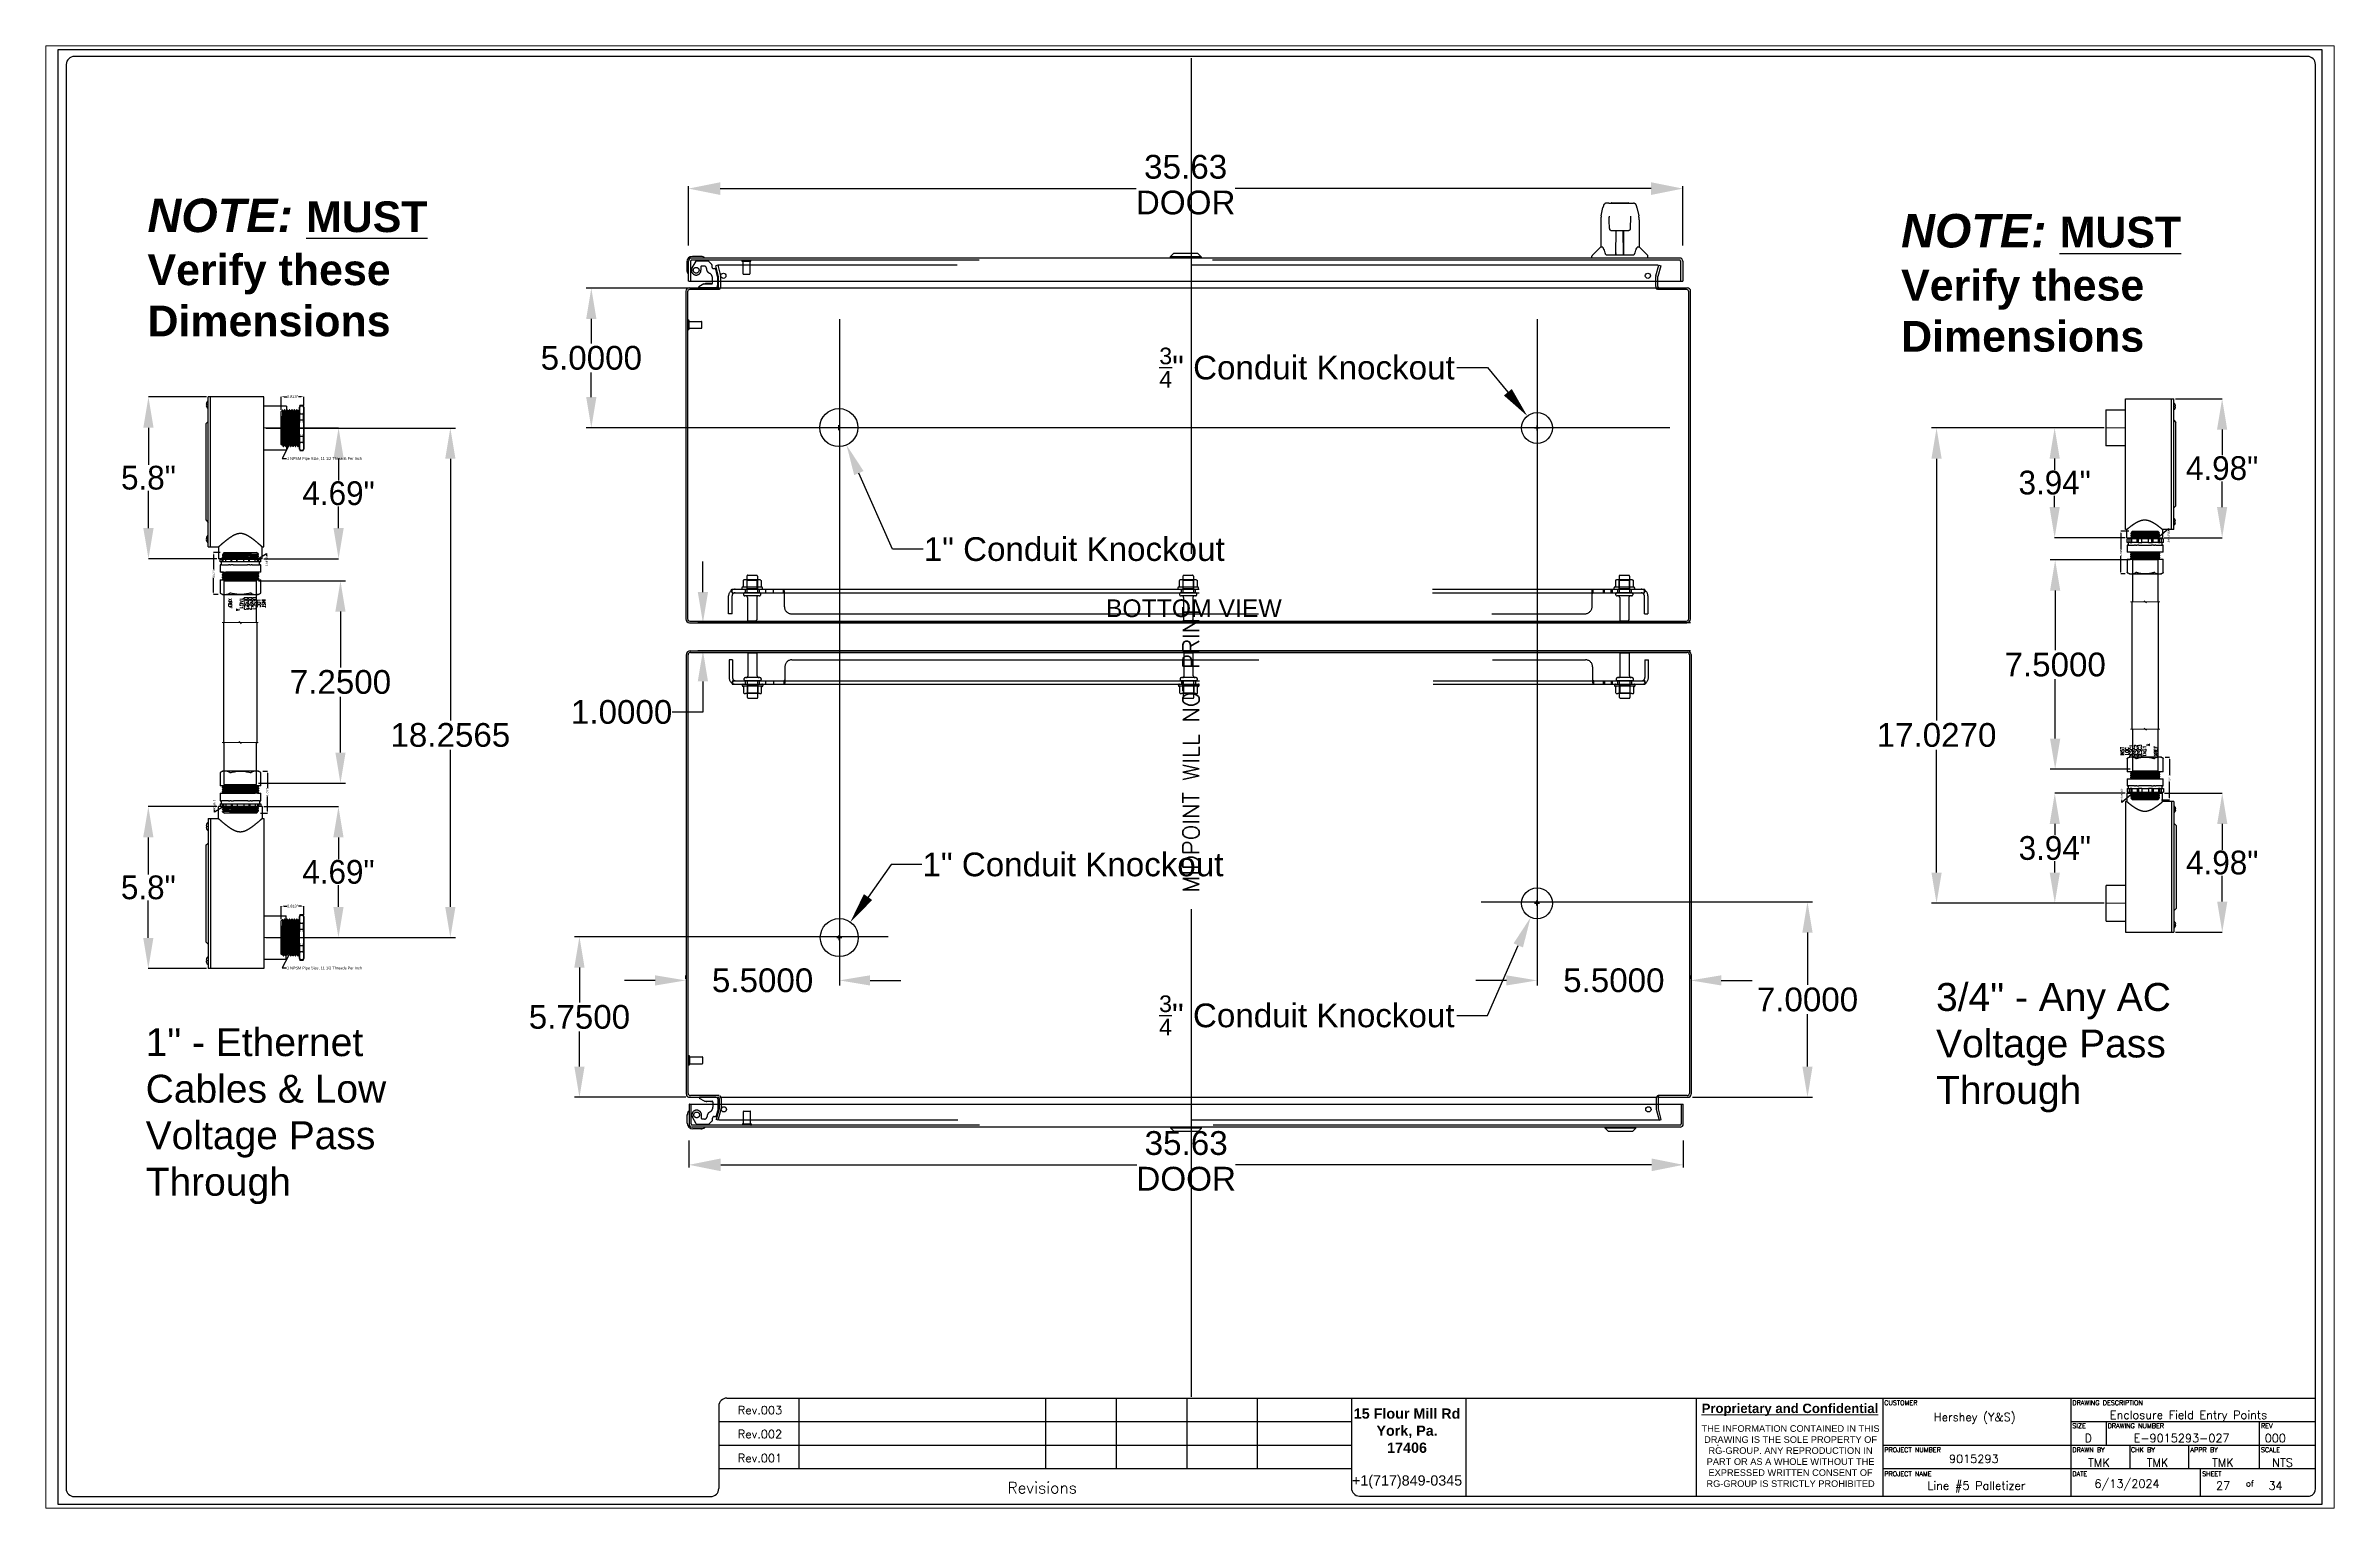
# Paper-space layout 'Layout1' of a CAD drawing. Header units: inches. Extents: x 0.2 to 10.3, y 0.8 to 7.2.
# The model-space entities are those that its viewports show. They can reach past a viewport. Long polylines and large blocks are cut down to what shows.
import ezdxf
from ezdxf.enums import TextEntityAlignment as Align

# ---------------------------------------------------------------- set-up
doc = ezdxf.new("R2010")
doc.units = ezdxf.units.IN
doc.header["$MEASUREMENT"] = 0
for name, pattern in [('HIDDEN', [0.375, 0.25, -0.125]), ('HIDDEN2', [0.1875, 0.125, -0.0625]), ('SLD-Chain', [0.4, 0.25, -0.05, 0.05, -0.05]), ('SLD-Dashed', [0.075, 0.05, -0.025]), ('SLD-Solid', [0])]:
    doc.linetypes.add(name, pattern=pattern)
for name, color, linetype in [('DEFAULT_2', 8, 'HIDDEN'), ('DIMENSIONS', 7, 'Continuous'), ('DOOR_ASSEMBLY', 7, 'Continuous'), ('PSYMS', 7, 'Continuous'), ('SUBPANEL', 7, 'Continuous'), ('TB_LABELS', 1, 'Continuous')]:
    doc.layers.add(name, color=color, linetype=linetype)
doc.layers.add('MidPoint', color=210, linetype='HIDDEN2', plot=False)
doc.styles.add('Annotative', font='arial.ttf')
doc.styles.add('Fields', font='simplex.shx', dxfattribs={"height": 0.185})
doc.styles.add('SLDTEXTSTYLE0', font='arial.ttf', dxfattribs={"width": 0.948})
doc.styles.get("Standard").update_dxf_attribs({"font": 'arial.ttf'})
doc.styles.add('Title_Block', font='simplex.shx', dxfattribs={"height": 0.185})
doc.styles.add('WD', font='romans.shx', dxfattribs={"height": 0.185})
doc.dimstyles.new('DIMSTYLE_1', dxfattribs={"dimtxt": 0.852273, "dimasz": 1.136364, "dimexe": 0.09, "dimexo": 0.07, "dimgap": 0.0375, "dimtad": 0, "dimtih": 1, "dimtoh": 1, "dimzin": 4, "dimdsep": 46, "dimtxsty": 'Standard', "dimblk": '_FILLED', "dimblk1": '_FILLED', "dimblk2": '_FILLED', "dimcen": 0.09, "dimadec": 3, "dimazin": 1, "dimtfac": 1, "dimtdec": 3, "dimtofl": 0, "dimtmove": 0, "dimatfit": 3, "dimldrblk": '_FILLED', "dimfxl": 1, "dimtolj": 1, "dimtzin": 4, "dimarcsym": 0})
doc.dimstyles.new('SLDDIMSTYLE0', dxfattribs={"dimtxt": 0.133472, "dimasz": 0.133472, "dimexe": 0, "dimexo": 0.0625, "dimgap": 0.033368, "dimtad": 0, "dimtih": 1, "dimtoh": 1, "dimdec": 4, "dimrnd": 1e-09, "dimzin": 12, "dimdsep": 46, "dimtxsty": 'SLDTEXTSTYLE0', "dimsah": 1, "dimcen": 0.09, "dimadec": 0, "dimazin": 3, "dimtfac": 1, "dimtdec": 4, "dimtofl": 0, "dimtmove": 0, "dimatfit": 3, "dimfxl": 1, "dimfrac": 2, "dimtolj": 1, "dimtzin": 12, "dimarcsym": 0})
doc.dimstyles.new('SLDDIMSTYLE1', dxfattribs={"dimtxt": 0.18, "dimasz": 0.087724, "dimexe": 0, "dimexo": 0.0625, "dimgap": 0, "dimtad": 0, "dimtih": 1, "dimtoh": 1, "dimdec": 0, "dimrnd": 1e-09, "dimzin": 0, "dimdsep": 46, "dimtxsty": 'Standard', "dimsah": 1, "dimcen": 0.09, "dimadec": 0, "dimazin": 0, "dimtfac": 0.087724, "dimtdec": 0, "dimtofl": 0, "dimtmove": 0, "dimatfit": 3, "dimfxl": 1, "dimfrac": 2, "dimtolj": 1, "dimtzin": 0, "dimarcsym": 0})
doc.dimstyles.new('SLDDIMSTYLE2', dxfattribs={"dimtxt": 0.18, "dimasz": 0.1, "dimexe": 0, "dimexo": 0.0625, "dimgap": 0, "dimtad": 0, "dimtih": 1, "dimtoh": 1, "dimdec": 0, "dimrnd": 1e-09, "dimzin": 0, "dimdsep": 46, "dimtxsty": 'Standard', "dimsah": 1, "dimcen": 0.09, "dimadec": 0, "dimazin": 0, "dimtfac": 0.1, "dimtdec": 0, "dimtofl": 0, "dimtmove": 0, "dimatfit": 3, "dimfxl": 1, "dimfrac": 2, "dimtolj": 1, "dimtzin": 0, "dimarcsym": 0})
doc.dimstyles.new('SLDDIMSTYLE3', dxfattribs={"dimtxt": 0.18, "dimasz": 0.1, "dimexe": 0, "dimexo": 0.0625, "dimgap": 0, "dimtad": 0, "dimtih": 1, "dimtoh": 1, "dimdec": 0, "dimrnd": 1e-09, "dimzin": 0, "dimdsep": 46, "dimtxsty": 'Standard', "dimsah": 1, "dimcen": 0.09, "dimadec": 0, "dimazin": 0, "dimtfac": 0.1, "dimtdec": 0, "dimtofl": 0, "dimtmove": 0, "dimatfit": 3, "dimfxl": 1, "dimfrac": 2, "dimtolj": 1, "dimtzin": 0, "dimarcsym": 0})
doc.dimstyles.get("Standard").update_dxf_attribs({"dimtxt": 0.18, "dimasz": 0.18, "dimexe": 0.18, "dimexo": 0.0625, "dimgap": 0.09, "dimtad": 0, "dimtih": 1, "dimtoh": 1, "dimdec": 4, "dimzin": 0, "dimdsep": 46, "dimtxsty": 'Standard', "dimcen": 0.09, "dimadec": 0, "dimazin": 0, "dimtfac": 1, "dimtdec": 4, "dimtofl": 0, "dimtmove": 0, "dimatfit": 3, "dimfxl": 1, "dimtolj": 1, "dimtzin": 0, "dimarcsym": 0})

psp = doc.layouts.get("Layout1")

msp = doc.modelspace()

# ---------------------------------------------------------------- texts
at = {"attachment_point": 1}
for s, width, insert, char_height in [('{\\fArial|b1|i1|c0|p34;NOTE:\\fArial|b1|i0|c0|p34; \\H0.91667x;\\LMUST\\l Verify these Dimensions}', 10.6261359, (3.21155, 46.75875), 1.2), ('{\\fArial|b1|i1|c0|p34;NOTE:\\fArial|b1|i0|c0|p34; \\H0.91667x;\\LMUST\\l Verify these Dimensions}', 10.6261359, (66.04281, 46.20839), 1.2), ('3/4" - Any AC Voltage Pass Through', 10.2233981, (67.2953, 18.65665), 1), ('1" - Ethernet Cables & Low Voltage Pass Through', 10.2233981, (3.14578, 17.03675), 1)]:
    msp.add_mtext_dynamic_manual_height_columns(s, width=width, gutter_width=1, heights=[0], dxfattribs=dict(at, insert=insert, char_height=char_height))
at = {"style": 'WD', "width": 0.7}
for tag, rotation, p in [('XREF', 270, (6.10916, 32.2544)), ('DESC3', 270, (6.67998, 32.2544)), ('DESC2', 270, (6.82791, 32.2544)), ('DESC1', 270, (6.98416, 32.2544)), ('LOC', 270, (7.14041, 32.2544)), ('INST', 270, (7.31001, 32.2544)), ('INST', 90, (74.0304, 26.9625)), ('LOC', 90, (74.2, 26.9625)), ('DESC1', 90, (74.35625, 26.9625)), ('DESC2', 90, (74.5125, 26.9625)), ('DESC3', 90, (74.66043, 26.9625)), ('XREF', 90, (75.23125, 26.9625))]:
    msp.add_attdef(tag, text='', height=0.125, rotation=rotation, dxfattribs=at).set_placement(p, align=Align.CENTER)
at = {"style": 'WD', "flags": 9}
for tag, rotation, p in [('ASSYCODE', 270, (6.39927, 32.02443)), ('MFG', 270, (6.41663, 32.0266)), ('CAT', 270, (6.43608, 32.02466)), ('CAT', 90, (74.90433, 27.19224)), ('MFG', 90, (74.92377, 27.1903)), ('ASSYCODE', 90, (74.94114, 27.19247))]:
    msp.add_attdef(tag, text='', height=0.01, rotation=rotation, dxfattribs=at).set_placement(p, align=Align.CENTER)
for p, rotation in [((6.48025, 32.04971), 270), ((74.86016, 27.16719), 90)]:
    msp.add_attdef('FAMILY', p, '', height=0.01, rotation=rotation, dxfattribs=at)
at = {"style": 'WD'}
for rotation, p in [(270, (6.51541, 32.2544)), (90, (74.825, 26.9625))]:
    msp.add_attdef('TAG1', text='', height=0.125, rotation=rotation, dxfattribs=at).set_placement(p, align=Align.CENTER)
at = {"layer": 'DIMENSIONS', "color": 2, "linetype": 'Continuous', "insert": (40.70012, 31.75726), "char_height": 0.6343284, "width": 6.2866892, "attachment_point": 8, "line_spacing_factor": 0.9}
msp.add_mtext('BOTTOM VIEW', dxfattribs=at)

# ---------------------------------------------------------------- blocks, each defined once
blk = doc.blocks.new('RG_Master_Ver_4_2_2')
at = {"color": 3}
for p, q in [((34.028, 21.856), (0.25, 21.856)), ((0.125, 21.734), (0.125, 0.194)), ((34.15, 0.194), (34.15, 21.734)), ((9.998, 1.441), (9.998, 0.194)), ((10.12, 1.563), (34.15, 1.563)), ((11.207, 1.563), (11.207, 0.496)), ((14.942, 1.563), (14.942, 0.496)), ((16.009, 1.563), (16.009, 0.496)), ((17.076, 1.563), (17.076, 0.496)), ((18.143, 1.563), (18.143, 0.496)), ((19.566, 1.563), (19.566, 0.203)), ((21.3, 1.563), (21.3, 0.072)), ((24.781, 1.562), (24.781, 0.072)), ((27.605, 1.563), (27.605, 0.072)), ((30.451, 1.563), (30.451, 0.072)), ((9.998, 1.207), (19.566, 1.207)), ((30.451, 1.207), (34.15, 1.207)), ((30.984, 1.207), (30.984, 0.852)), ((33.297, 1.207), (33.297, 0.852)), ((9.998, 0.852), (19.566, 0.852)), ((25.107, 0.852), (25.117, 0.852)), ((27.605, 0.852), (34.15, 0.852)), ((27.959, 0.852), (27.961, 0.852)), ((31.34, 0.852), (31.34, 0.496)), ((32.229, 0.852), (32.229, 0.496)), ((33.297, 0.852), (33.297, 0.496)), ((9.998, 0.496), (19.566, 0.496)), ((27.605, 0.496), (34.15, 0.496)), ((32.407, 0.496), (32.407, 0.085)), ((0.247, 0.072), (9.875, 0.072)), ((19.689, 0.081), (34.062, 0.081))]:
    blk.add_line(p, q, dxfattribs=at)
blk.add_lwpolyline([(0, -0.044), (34.25, -0.044), (34.25, 21.956), (0, 21.956)], close=True, dxfattribs=at)
for centre, radius, start, end in [((0.25, 21.734), 0.122, 90, 180), ((34.028, 21.734), 0.122, 0, 90), ((10.12, 1.441), 0.122, 90, 180), ((0.247, 0.194), 0.122, 180, 270), ((9.875, 0.194), 0.122, 270, 360), ((19.689, 0.203), 0.122, 180, 270), ((34.035, 0.192), 0.115, 283.6956, 0.7965)]:
    blk.add_arc(centre, radius, start, end, dxfattribs=at)
at = {"layer": 'MidPoint'}
for p, q in [((17.141, 21.831), (17.141, 14.331)), ((17.141, 8.956), (17.141, 1.581))]:
    blk.add_line(p, q, dxfattribs=at)
at = {"style": 'Title_Block'}
for s, width, heights, insert, char_height, attachment_point in [('\\pxqc;Rev.003', 1.24498, [0], (9.998, 1.442), 0.125, 1), ('\\pxqc;Rev.002', 1.24498, [0], (9.998, 1.08), 0.125, 1), ('\\pxqc;Rev.001', 1.24498, [0], (9.998, 0.717), 0.125, 1), ('\\pxqc;Revisions', 9.42628, [0.392], (14.889, 0.206), 0.17145, 5)]:
    blk.add_mtext_dynamic_manual_height_columns(s, width=width, gutter_width=0.857, heights=heights, dxfattribs=dict(at, insert=insert, char_height=char_height, attachment_point=attachment_point))
at = {"color": 3, "insert": (20.409, 1.406), "char_height": 0.14228, "attachment_point": 2}
blk.add_mtext_dynamic_manual_height_columns('{\\fArial|b1|i0|c0|p34;\\H1.08937x;15 Flour Mill Rd\\PYork, Pa. \\P17406}\\P\\P{\\H1.08937x;+1(717)849-0345}', width=1.73509, gutter_width=0.69, heights=[0], dxfattribs=at)
at = {"color": 3, "linetype": 'Continuous', "lineweight": 20, "insert": (26.201, 1.478), "char_height": 0.14228, "width": 2.80179, "attachment_point": 2, "style": 'Annotative'}
blk.add_mtext('{\\fArial|b1|i0|c0|p34;\\LProprietary and Confidential}', dxfattribs=at)
at = {"color": 3, "insert": (26.21, 1.152), "char_height": 0.1, "width": 2.78538, "attachment_point": 2, "style": 'Annotative'}
blk.add_mtext('THE INFORMATION CONTAINED IN THIS DRAWING IS THE SOLE PROPERTY OF RG-GROUP. ANY REPRODUCTION IN PART OR AS A WHOLE WITHOUT THE EXPRESSED WRITTEN CONSENT OF RG-GROUP IS STRICTLY PROHIBITED', dxfattribs=at)
at = {"insert": (30.807, 0.331), "char_height": 0.125, "attachment_point": 1, "style": 'Fields'}
blk.add_mtext('6/13/2024', dxfattribs=at)
at = {"style": 'Fields'}
for tag, p in [('DESCRIPTION_3', (13.116, 1.307)), ('DRN_3', (15.472, 1.307)), ('CHK_3', (16.529, 1.307)), ('APP_3', (17.552, 1.307)), ('DATE_3', (18.829, 1.307)), ('DESCRIPTION_2', (13.116, 0.951)), ('DRN_2', (15.472, 0.951)), ('CHK_2', (16.529, 0.951)), ('APP_2', (17.552, 0.951)), ('DATE_2', (18.829, 0.951)), ('CUSTOMER', (28.997, 1.214)), ('DRAWING_DESC', (32.229, 1.246)), ('DRAWING_#', (32.125, 0.894)), ('DESCRIPTION_1', (13.116, 0.596)), ('DRN_1', (15.472, 0.596)), ('CHK_1', (16.529, 0.596)), ('APP_1', (17.552, 0.596)), ('DATE_1', (18.829, 0.596)), ('PROJECT_#', (28.981, 0.581)), ('SIZE', (30.715, 0.894)), ('REV', (33.543, 0.894)), ('DRN_BY', (30.875, 0.524)), ('CHK_BY', (31.762, 0.524)), ('APP_BY', (32.75, 0.524)), ('SCALE', (33.652, 0.524)), ('PROJECT_NAME', (29.021, 0.176)), ('SHEETNUM', (32.753, 0.176)), ('TTL_SHTS', (33.547, 0.176))]:
    blk.add_attdef(tag, text='', height=0.125, dxfattribs=at).set_placement(p, align=Align.CENTER)
at = {"style": 'Fields', "flags": 9}
blk.add_attdef('WD_TB', (9.953, 0.194), '', height=0.0638, dxfattribs=at)
at = {"layer": 'MidPoint', "insert": (17.016, 9.206), "char_height": 0.25, "attachment_point": 1, "rotation": 90, "style": 'Fields'}
blk.add_mtext_dynamic_manual_height_columns('MIDPOINT WILL NOT PRINT', width=5.375, gutter_width=0.575, heights=[0], dxfattribs=at)
at = {"layer": 'TB_LABELS', "style": 'WD'}
for s, height, p in [('CUSTOMER', 0.0711, (27.627, 1.528)), ('DRAWING DESCRIPTION', 0.07114, (30.472, 1.528)), ('SIZE', 0.0711, (30.472, 1.179)), ('DRAWING NUMBER', 0.07114, (31.006, 1.179)), ('REV', 0.0711, (33.325, 1.179)), ('PROJECT NUMBER', 0.07114, (27.627, 0.816)), ('DRAWN BY', 0.0711, (30.472, 0.816)), ('CHK BY', 0.0711, (31.359, 0.816)), ('APPR BY', 0.0711, (32.258, 0.816)), ('SCALE', 0.0711, (33.325, 0.816)), ('PROJECT NAME', 0.07114, (27.627, 0.453)), ('DATE', 0.0711, (30.472, 0.453)), ('SHEET', 0.0711, (32.436, 0.453)), ('of', 0.0925, (33.098, 0.318))]:
    blk.add_text(s, height=height, dxfattribs=at).set_placement(p, align=Align.TOP_LEFT)
blk = doc.blocks.new('_FILLED')
at = {"color": 0, "linetype": 'ByBlock'}
blk.add_solid([(0, 0), (-1, 0.2), (-1, -0.2)], dxfattribs=at)
blk = doc.blocks.new('*D4')
at = {"layer": 'Defpoints', "color": 0, "linetype": 'Continuous', "transparency": 16777216}
for p in [(58.22, 47.118), (22.595, 45.004), (58.22, 45.004)]:
    blk.add_point(p, dxfattribs=at)
at = {"layer": 'DIMENSIONS', "color": 0, "linetype": 'Continuous', "lineweight": -2, "transparency": 16777216}
for p, q in [((22.595, 45.074), (22.595, 47.208)), ((23.731, 47.118), (38.637, 47.118)), ((57.083, 47.118), (42.177, 47.118)), ((58.22, 45.074), (58.22, 47.208))]:
    blk.add_line(p, q, dxfattribs=at)
at = {"layer": 'DIMENSIONS', "color": 0, "linetype": 'Continuous', "lineweight": -2, "transparency": 16777216, "xscale": 1.1363636364, "yscale": 1.1363636364, "zscale": 1.1363636364, "rotation": 180}
blk.add_blockref('_FILLED', (22.595, 47.118), dxfattribs=at)
at = {"layer": 'DIMENSIONS', "color": 0, "linetype": 'Continuous', "lineweight": -2, "transparency": 16777216, "xscale": 1.1363636364, "yscale": 1.1363636364, "zscale": 1.1363636364}
blk.add_blockref('_FILLED', (58.22, 47.118), dxfattribs=at)
at = {"layer": 'DIMENSIONS', "color": 0, "linetype": 'Continuous', "transparency": 16777216, "insert": (40.407, 48.325), "char_height": 0.85227, "width": 4.84015, "attachment_point": 2, "line_spacing_factor": 0.9}
blk.add_mtext('\\A1;35.63 DOOR', dxfattribs=at)
blk = doc.blocks.new('*D5')
at = {"layer": 'Defpoints', "color": 0, "linetype": 'Continuous', "transparency": 16777216}
for p in [(22.613, 13.088), (58.238, 13.088), (58.238, 12.142)]:
    blk.add_point(p, dxfattribs=at)
at = {"layer": 'DIMENSIONS', "color": 0, "linetype": 'Continuous', "lineweight": -2, "transparency": 16777216}
for p, q in [((22.613, 13.018), (22.613, 12.052)), ((58.238, 13.018), (58.238, 12.052)), ((23.75, 12.142), (38.656, 12.142)), ((57.102, 12.142), (42.196, 12.142))]:
    blk.add_line(p, q, dxfattribs=at)
at = {"layer": 'DIMENSIONS', "color": 0, "linetype": 'Continuous', "lineweight": -2, "transparency": 16777216, "xscale": 1.1363636364, "yscale": 1.1363636364, "zscale": 1.1363636364, "rotation": 180}
blk.add_blockref('_FILLED', (22.613, 12.142), dxfattribs=at)
at = {"layer": 'DIMENSIONS', "color": 0, "linetype": 'Continuous', "lineweight": -2, "transparency": 16777216, "xscale": 1.1363636364, "yscale": 1.1363636364, "zscale": 1.1363636364}
blk.add_blockref('_FILLED', (58.238, 12.142), dxfattribs=at)
at = {"layer": 'DIMENSIONS', "color": 0, "linetype": 'Continuous', "transparency": 16777216, "insert": (40.426, 13.35), "char_height": 0.85227, "width": 5.11707, "attachment_point": 2, "line_spacing_factor": 0.9}
blk.add_mtext('\\A1;35.63 DOOR', dxfattribs=at)
blk = doc.blocks.new('*D6')
at = {"color": 0, "lineweight": -2, "transparency": 16777216}
for p, q in [((23.112, 32.663), (23.112, 33.763)), ((58.5, 31.563), (22.932, 31.563)), ((58.5, 30.563), (22.932, 30.563)), ((23.112, 29.463), (23.112, 28.363)), ((23.112, 28.363), (22.012, 28.363))]:
    blk.add_line(p, q, dxfattribs=at)
at = {"color": 0, "transparency": 16777216}
for points in [[(22.928, 32.663), (23.295, 32.663), (23.112, 31.563)], [(22.928, 29.463), (23.295, 29.463), (23.112, 30.563)]]:
    blk.add_solid(points, dxfattribs=at)
at = {"layer": 'Defpoints', "color": 0, "transparency": 16777216}
for p in [(58.563, 31.563), (23.112, 30.563), (58.563, 30.563)]:
    blk.add_point(p, dxfattribs=at)
at = {"color": 0, "transparency": 16777216, "insert": (20.199, 28.363), "char_height": 0.85, "attachment_point": 5}
blk.add_mtext('\\A1;1.0000', dxfattribs=at)
blk = doc.blocks.new('*D7')
at = {"color": 0, "lineweight": -2, "transparency": 16777216}
for p, q in [((28, 42.438), (28, 18.57)), ((22.5, 18.812), (22.5, 18.93)), ((21.4, 18.75), (20.3, 18.75)), ((29.1, 18.75), (30.2, 18.75))]:
    blk.add_line(p, q, dxfattribs=at)
at = {"color": 0, "transparency": 16777216}
for points in [[(21.4, 18.933), (21.4, 18.567), (22.5, 18.75)], [(29.1, 18.933), (29.1, 18.567), (28, 18.75)]]:
    blk.add_solid(points, dxfattribs=at)
at = {"layer": 'Defpoints', "color": 0, "transparency": 16777216}
for p in [(28, 42.5), (22.5, 18.75), (28, 18.75)]:
    blk.add_point(p, dxfattribs=at)
at = {"color": 0, "transparency": 16777216, "insert": (25.25, 18.75), "char_height": 0.85, "attachment_point": 5}
blk.add_mtext('\\A1;5.5000', dxfattribs=at)
blk = doc.blocks.new('*D8')
at = {"color": 0, "lineweight": -2, "transparency": 16777216}
for p, q in [((53, 42.438), (53, 18.57)), ((58.5, 18.812), (58.5, 18.93)), ((51.9, 18.75), (50.8, 18.75)), ((59.6, 18.75), (60.7, 18.75))]:
    blk.add_line(p, q, dxfattribs=at)
at = {"color": 0, "transparency": 16777216}
for points in [[(51.9, 18.933), (51.9, 18.567), (53, 18.75)], [(59.6, 18.933), (59.6, 18.567), (58.5, 18.75)]]:
    blk.add_solid(points, dxfattribs=at)
at = {"layer": 'Defpoints', "color": 0, "transparency": 16777216}
for p in [(53, 42.5), (53, 18.75), (58.5, 18.75)]:
    blk.add_point(p, dxfattribs=at)
at = {"color": 0, "transparency": 16777216, "insert": (55.75, 18.75), "char_height": 0.85, "attachment_point": 5}
blk.add_mtext('\\A1;5.5000', dxfattribs=at)
blk = doc.blocks.new('*D11')
at = {"color": 0, "linetype": 'SLD-Solid', "lineweight": -2, "transparency": 16777216}
for p, q in [((75.476, 25.454), (77.549, 25.454)), ((77.549, 24.354), (77.549, 23.432)), ((77.549, 21.574), (77.549, 22.497)), ((75.876, 20.474), (77.549, 20.474))]:
    blk.add_line(p, q, dxfattribs=at)
at = {"color": 0, "linetype": 'SLD-Solid', "transparency": 16777216}
for points in [[(77.366, 24.354), (77.732, 24.354), (77.549, 25.454)], [(77.366, 21.574), (77.732, 21.574), (77.549, 20.474)]]:
    blk.add_solid(points, dxfattribs=at)
at = {"layer": 'Defpoints', "color": 0, "linetype": 'SLD-Solid', "transparency": 16777216}
for p in [(75.414, 25.454), (75.814, 20.474), (77.549, 20.474)]:
    blk.add_point(p, dxfattribs=at)
at = {"color": 0, "linetype": 'SLD-Solid', "lineweight": 18, "transparency": 16777216, "insert": (77.549, 23.398), "char_height": 0.85, "attachment_point": 2, "style": 'SLDTEXTSTYLE0'}
blk.add_mtext('\\A1;4.98"', dxfattribs=at)
blk = doc.blocks.new('*D12')
at = {"color": 0, "linetype": 'SLD-Solid', "lineweight": -2, "transparency": 16777216}
for p, q in [((74.071, 25.454), (71.549, 25.454)), ((71.549, 24.354), (71.549, 23.952)), ((71.549, 22.614), (71.549, 23.017)), ((73.321, 21.514), (71.549, 21.514))]:
    blk.add_line(p, q, dxfattribs=at)
at = {"color": 0, "linetype": 'SLD-Solid', "transparency": 16777216}
for points in [[(71.366, 24.354), (71.732, 24.354), (71.549, 25.454)], [(71.366, 22.614), (71.732, 22.614), (71.549, 21.514)]]:
    blk.add_solid(points, dxfattribs=at)
at = {"layer": 'Defpoints', "color": 0, "linetype": 'SLD-Solid', "transparency": 16777216}
for p in [(74.134, 25.454), (71.549, 21.514), (73.384, 21.514)]:
    blk.add_point(p, dxfattribs=at)
at = {"color": 0, "linetype": 'SLD-Solid', "lineweight": 18, "transparency": 16777216, "insert": (71.549, 23.919), "char_height": 0.85, "attachment_point": 2, "style": 'SLDTEXTSTYLE0'}
blk.add_mtext('\\A1;3.94"', dxfattribs=at)
blk = doc.blocks.new('*D13')
at = {"color": 0, "linetype": 'SLD-Solid', "lineweight": -2, "transparency": 16777216}
for p, q in [((75.872, 39.586), (77.544, 39.586)), ((77.544, 38.486), (77.544, 37.564)), ((77.544, 35.706), (77.544, 36.629)), ((75.472, 34.606), (77.544, 34.606))]:
    blk.add_line(p, q, dxfattribs=at)
at = {"color": 0, "linetype": 'SLD-Solid', "transparency": 16777216}
for points in [[(77.361, 38.486), (77.727, 38.486), (77.544, 39.586)], [(77.361, 35.706), (77.727, 35.706), (77.544, 34.606)]]:
    blk.add_solid(points, dxfattribs=at)
at = {"layer": 'Defpoints', "color": 0, "linetype": 'SLD-Solid', "transparency": 16777216}
for p in [(75.809, 39.586), (77.544, 39.586), (75.409, 34.606)]:
    blk.add_point(p, dxfattribs=at)
at = {"color": 0, "linetype": 'SLD-Solid', "lineweight": 18, "transparency": 16777216, "insert": (77.544, 37.53), "char_height": 0.85, "attachment_point": 2, "style": 'SLDTEXTSTYLE0'}
blk.add_mtext('\\A1;4.98"', dxfattribs=at)
blk = doc.blocks.new('*D14')
at = {"color": 0, "linetype": 'SLD-Solid', "lineweight": -2, "transparency": 16777216}
for p, q in [((73.317, 38.546), (71.544, 38.546)), ((71.544, 37.446), (71.544, 37.044)), ((71.544, 35.706), (71.544, 36.109)), ((74.067, 34.606), (71.544, 34.606))]:
    blk.add_line(p, q, dxfattribs=at)
at = {"color": 0, "linetype": 'SLD-Solid', "transparency": 16777216}
for points in [[(71.361, 37.446), (71.727, 37.446), (71.544, 38.546)], [(71.361, 35.706), (71.727, 35.706), (71.544, 34.606)]]:
    blk.add_solid(points, dxfattribs=at)
at = {"layer": 'Defpoints', "color": 0, "linetype": 'SLD-Solid', "transparency": 16777216}
for p in [(71.544, 38.546), (73.379, 38.546), (74.129, 34.606)]:
    blk.add_point(p, dxfattribs=at)
at = {"color": 0, "linetype": 'SLD-Solid', "lineweight": 18, "transparency": 16777216, "insert": (71.544, 37.011), "char_height": 0.85, "attachment_point": 2, "style": 'SLDTEXTSTYLE0'}
blk.add_mtext('\\A1;3.94"', dxfattribs=at)
blk = doc.blocks.new('*D18')
at = {"color": 0, "linetype": 'SLD-Solid', "lineweight": -2, "transparency": 16777216}
for p, q in [((5.327, 39.652), (3.246, 39.652)), ((3.246, 38.552), (3.246, 37.22)), ((3.246, 34.952), (3.246, 36.285)), ((5.697, 33.852), (3.246, 33.852))]:
    blk.add_line(p, q, dxfattribs=at)
at = {"color": 0, "linetype": 'SLD-Solid', "transparency": 16777216}
for points in [[(3.062, 38.552), (3.429, 38.552), (3.246, 39.652)], [(3.062, 34.952), (3.429, 34.952), (3.246, 33.852)]]:
    blk.add_solid(points, dxfattribs=at)
at = {"layer": 'Defpoints', "color": 0, "linetype": 'SLD-Solid', "transparency": 16777216}
for p in [(3.246, 39.652), (5.39, 39.652), (5.76, 33.852)]:
    blk.add_point(p, dxfattribs=at)
at = {"color": 0, "linetype": 'SLD-Solid', "lineweight": 18, "transparency": 16777216, "insert": (3.246, 37.186), "char_height": 0.85, "attachment_point": 2, "style": 'SLDTEXTSTYLE0'}
blk.add_mtext('\\A1;5.8"', dxfattribs=at)
blk = doc.blocks.new('*D19')
at = {"color": 0, "linetype": 'SLD-Solid', "lineweight": -2, "transparency": 16777216}
for p, q in [((8.252, 38.542), (10.058, 38.542)), ((10.058, 37.442), (10.058, 36.665)), ((10.058, 34.952), (10.058, 35.73)), ((7.382, 33.852), (10.058, 33.852))]:
    blk.add_line(p, q, dxfattribs=at)
at = {"color": 0, "linetype": 'SLD-Solid', "transparency": 16777216}
for points in [[(9.875, 37.442), (10.241, 37.442), (10.058, 38.542)], [(9.875, 34.952), (10.241, 34.952), (10.058, 33.852)]]:
    blk.add_solid(points, dxfattribs=at)
at = {"layer": 'Defpoints', "color": 0, "linetype": 'SLD-Solid', "transparency": 16777216}
for p in [(8.19, 38.542), (10.058, 38.542), (7.32, 33.852)]:
    blk.add_point(p, dxfattribs=at)
at = {"color": 0, "linetype": 'SLD-Solid', "lineweight": 18, "transparency": 16777216, "insert": (10.058, 36.631), "char_height": 0.85, "attachment_point": 2, "style": 'SLDTEXTSTYLE0'}
blk.add_mtext('\\A1;4.69"', dxfattribs=at)
blk = doc.blocks.new('*D20')
at = {"color": 0, "linetype": 'SLD-Solid', "lineweight": -2, "transparency": 16777216}
for p, q in [((5.692, 24.975), (3.241, 24.975)), ((3.241, 23.875), (3.241, 22.542)), ((3.241, 20.275), (3.241, 21.607)), ((5.322, 19.175), (3.241, 19.175))]:
    blk.add_line(p, q, dxfattribs=at)
at = {"color": 0, "linetype": 'SLD-Solid', "transparency": 16777216}
for points in [[(3.057, 23.875), (3.424, 23.875), (3.241, 24.975)], [(3.057, 20.275), (3.424, 20.275), (3.241, 19.175)]]:
    blk.add_solid(points, dxfattribs=at)
at = {"layer": 'Defpoints', "color": 0, "linetype": 'SLD-Solid', "transparency": 16777216}
for p in [(5.755, 24.975), (3.241, 19.175), (5.385, 19.175)]:
    blk.add_point(p, dxfattribs=at)
at = {"color": 0, "linetype": 'SLD-Solid', "lineweight": 18, "transparency": 16777216, "insert": (3.241, 22.509), "char_height": 0.85, "attachment_point": 2, "style": 'SLDTEXTSTYLE0'}
blk.add_mtext('\\A1;5.8"', dxfattribs=at)
blk = doc.blocks.new('*D21')
at = {"color": 0, "linetype": 'SLD-Solid', "lineweight": -2, "transparency": 16777216}
for p, q in [((7.377, 24.975), (10.053, 24.975)), ((10.053, 23.875), (10.053, 23.097)), ((10.053, 21.385), (10.053, 22.162)), ((8.247, 20.285), (10.053, 20.285))]:
    blk.add_line(p, q, dxfattribs=at)
at = {"color": 0, "linetype": 'SLD-Solid', "transparency": 16777216}
for points in [[(9.87, 23.875), (10.236, 23.875), (10.053, 24.975)], [(9.87, 21.385), (10.236, 21.385), (10.053, 20.285)]]:
    blk.add_solid(points, dxfattribs=at)
at = {"layer": 'Defpoints', "color": 0, "linetype": 'SLD-Solid', "transparency": 16777216}
for p in [(7.315, 24.975), (8.185, 20.285), (10.053, 20.285)]:
    blk.add_point(p, dxfattribs=at)
at = {"color": 0, "linetype": 'SLD-Solid', "lineweight": 18, "transparency": 16777216, "insert": (10.053, 23.064), "char_height": 0.85, "attachment_point": 2, "style": 'SLDTEXTSTYLE0'}
blk.add_mtext('\\A1;4.69"', dxfattribs=at)
blk = doc.blocks.new('*D22')
at = {"color": 0, "lineweight": -2, "transparency": 16777216}
for p, q in [((73.299, 38.541), (67.132, 38.541)), ((67.312, 37.441), (67.312, 28.063)), ((67.312, 22.614), (67.312, 27.015)), ((73.299, 21.514), (67.132, 21.514))]:
    blk.add_line(p, q, dxfattribs=at)
at = {"color": 0, "transparency": 16777216}
for points in [[(67.129, 37.441), (67.496, 37.441), (67.312, 38.541)], [(67.129, 22.614), (67.496, 22.614), (67.312, 21.514)]]:
    blk.add_solid(points, dxfattribs=at)
at = {"layer": 'Defpoints', "color": 0, "transparency": 16777216}
for p in [(73.361, 38.541), (67.312, 21.514), (73.361, 21.514)]:
    blk.add_point(p, dxfattribs=at)
at = {"color": 0, "transparency": 16777216, "insert": (67.312, 27.539), "char_height": 0.85, "attachment_point": 5}
blk.add_mtext('\\A1;17.0270', dxfattribs=at)
blk = doc.blocks.new('*D23')
at = {"color": 0, "lineweight": -2, "transparency": 16777216}
for p, q in [((7.449, 38.54), (14.242, 38.54)), ((14.062, 37.44), (14.062, 28.063)), ((14.062, 21.384), (14.062, 27.015)), ((7.449, 20.284), (14.242, 20.284))]:
    blk.add_line(p, q, dxfattribs=at)
at = {"color": 0, "transparency": 16777216}
for points in [[(13.879, 37.44), (14.246, 37.44), (14.062, 38.54)], [(13.879, 21.384), (14.246, 21.384), (14.062, 20.284)]]:
    blk.add_solid(points, dxfattribs=at)
at = {"layer": 'Defpoints', "color": 0, "transparency": 16777216}
for p in [(7.386, 38.54), (7.386, 20.284), (14.062, 20.284)]:
    blk.add_point(p, dxfattribs=at)
at = {"color": 0, "transparency": 16777216, "insert": (14.062, 27.539), "char_height": 0.85, "attachment_point": 5}
blk.add_mtext('\\A1;18.2565', dxfattribs=at)
blk = doc.blocks.new('*D25')
at = {"color": 0, "lineweight": -2, "transparency": 16777216}
for p, q in [((57.752, 43.549), (18.933, 43.549)), ((19.113, 42.449), (19.113, 41.573)), ((19.113, 39.649), (19.113, 40.525)), ((57.752, 38.549), (18.933, 38.549))]:
    blk.add_line(p, q, dxfattribs=at)
at = {"color": 0, "transparency": 16777216}
for points in [[(18.93, 42.449), (19.296, 42.449), (19.113, 43.549)], [(18.93, 39.649), (19.296, 39.649), (19.113, 38.549)]]:
    blk.add_solid(points, dxfattribs=at)
at = {"layer": 'Defpoints', "color": 0, "transparency": 16777216}
for p in [(57.815, 43.549), (19.113, 38.549), (57.815, 38.549)]:
    blk.add_point(p, dxfattribs=at)
at = {"color": 0, "transparency": 16777216, "insert": (19.113, 41.049), "char_height": 0.85, "attachment_point": 5}
blk.add_mtext('\\A1;5.0000', dxfattribs=at)
blk = doc.blocks.new('*D26')
at = {"color": 0, "lineweight": -2, "transparency": 16777216}
for p, q in [((50.129, 40.705), (51.229, 40.705)), ((51.229, 40.705), (51.952, 39.821)), ((52.909, 38.542), (53.089, 38.542)), ((52.999, 38.452), (52.999, 38.632))]:
    blk.add_line(p, q, dxfattribs=at)
at = {"color": 0, "transparency": 16777216}
blk.add_solid([(52.094, 39.937), (51.811, 39.705), (52.649, 38.97)], dxfattribs=at)
at = {"layer": 'Defpoints', "color": 0, "transparency": 16777216}
for p in [(52.649, 38.97), (53.35, 38.113)]:
    blk.add_point(p, dxfattribs=at)
at = {"color": 0, "transparency": 16777216, "insert": (44.755, 40.705), "char_height": 0.85, "attachment_point": 5}
blk.add_mtext('\\A1;{\\H0.7x;\\S3/4;}" Conduit Knockout', dxfattribs=at)
blk = doc.blocks.new('*D27')
at = {"color": 0, "lineweight": -2, "transparency": 16777216}
for p, q in [((52.902, 21.518), (53.082, 21.518)), ((52.992, 21.428), (52.992, 21.608)), ((51.223, 17.497), (52.326, 20.004)), ((50.123, 17.497), (51.223, 17.497))]:
    blk.add_line(p, q, dxfattribs=at)
at = {"color": 0, "transparency": 16777216}
blk.add_solid([(52.158, 20.078), (52.494, 19.93), (52.769, 21.011)], dxfattribs=at)
at = {"layer": 'Defpoints', "color": 0, "transparency": 16777216}
for p in [(53.214, 22.024), (52.769, 21.011)]:
    blk.add_point(p, dxfattribs=at)
at = {"color": 0, "transparency": 16777216, "insert": (44.749, 17.497), "char_height": 0.85, "attachment_point": 5}
blk.add_mtext('\\A1;{\\H0.7x;\\S3/4;}" Conduit Knockout', dxfattribs=at)
blk = doc.blocks.new('*D28')
at = {"color": 0, "lineweight": -2, "transparency": 16777216}
for p, q in [((29.856, 22.9), (29.029, 21.735)), ((30.956, 22.9), (29.856, 22.9)), ((27.909, 20.283), (28.089, 20.283)), ((27.999, 20.193), (27.999, 20.373))]:
    blk.add_line(p, q, dxfattribs=at)
at = {"color": 0, "transparency": 16777216}
blk.add_solid([(28.88, 21.842), (29.179, 21.629), (28.393, 20.838)], dxfattribs=at)
at = {"layer": 'Defpoints', "color": 0, "transparency": 16777216}
for p in [(28.393, 20.838), (27.605, 19.727)]:
    blk.add_point(p, dxfattribs=at)
at = {"color": 0, "transparency": 16777216, "insert": (36.369, 22.9), "char_height": 0.85, "attachment_point": 5}
blk.add_mtext('\\A1;1" Conduit Knockout', dxfattribs=at)
blk = doc.blocks.new('*D29')
at = {"color": 0, "lineweight": -2, "transparency": 16777216}
for p, q in [((27.892, 38.555), (28.072, 38.555)), ((27.982, 38.465), (27.982, 38.645)), ((29.902, 34.197), (28.7, 36.925)), ((31.002, 34.197), (29.902, 34.197))]:
    blk.add_line(p, q, dxfattribs=at)
at = {"color": 0, "transparency": 16777216}
blk.add_solid([(28.868, 36.999), (28.532, 36.851), (28.257, 37.931)], dxfattribs=at)
at = {"layer": 'Defpoints', "color": 0, "transparency": 16777216}
for p in [(27.708, 39.179), (28.257, 37.931)]:
    blk.add_point(p, dxfattribs=at)
at = {"color": 0, "transparency": 16777216, "insert": (36.415, 34.197), "char_height": 0.85, "attachment_point": 5}
blk.add_mtext('\\A1;1" Conduit Knockout', dxfattribs=at)
blk = doc.blocks.new('*D31')
at = {"color": 0, "lineweight": -2, "transparency": 16777216}
for p, q in [((29.75, 20.312), (18.508, 20.312)), ((18.688, 19.212), (18.688, 17.961)), ((18.688, 15.662), (18.688, 16.914)), ((22.5, 14.563), (18.508, 14.563))]:
    blk.add_line(p, q, dxfattribs=at)
at = {"color": 0, "transparency": 16777216}
for points in [[(18.504, 19.212), (18.871, 19.212), (18.688, 20.312)], [(18.504, 15.662), (18.871, 15.662), (18.688, 14.563)]]:
    blk.add_solid(points, dxfattribs=at)
at = {"layer": 'Defpoints', "color": 0, "transparency": 16777216}
for p in [(18.688, 20.312), (29.813, 20.312), (22.563, 14.563)]:
    blk.add_point(p, dxfattribs=at)
at = {"color": 0, "transparency": 16777216, "insert": (18.688, 17.438), "char_height": 0.85, "attachment_point": 5}
blk.add_mtext('\\A1;5.7500', dxfattribs=at)
blk = doc.blocks.new('*D32')
at = {"color": 0, "lineweight": -2, "transparency": 16777216}
for p, q in [((51, 21.563), (62.868, 21.563)), ((62.688, 20.463), (62.688, 18.586)), ((62.688, 15.663), (62.688, 17.539)), ((58.563, 14.563), (62.868, 14.563))]:
    blk.add_line(p, q, dxfattribs=at)
at = {"color": 0, "transparency": 16777216}
for points in [[(62.504, 20.463), (62.871, 20.463), (62.688, 21.563)], [(62.504, 15.663), (62.871, 15.663), (62.688, 14.563)]]:
    blk.add_solid(points, dxfattribs=at)
at = {"layer": 'Defpoints', "color": 0, "transparency": 16777216}
for p in [(50.938, 21.563), (62.688, 21.563), (58.5, 14.563)]:
    blk.add_point(p, dxfattribs=at)
at = {"color": 0, "transparency": 16777216, "insert": (62.688, 18.062), "char_height": 0.85, "attachment_point": 5}
blk.add_mtext('\\A1;7.0000', dxfattribs=at)
blk = doc.blocks.new('*D34')
at = {"color": 0, "linetype": 'SLD-Solid', "lineweight": -2, "transparency": 16777216}
for p, q in [((0.003, 1.317), (0.003, 1.785)), ((0.103, 1.785), (0.201, 1.785)), ((0.716, 1.785), (0.618, 1.785)), ((0.816, 1.475), (0.816, 1.785))]:
    blk.add_line(p, q, dxfattribs=at)
at = {"color": 0, "linetype": 'SLD-Solid', "transparency": 16777216}
for points in [[(0.103, 1.802), (0.103, 1.769), (0.003, 1.785)], [(0.716, 1.802), (0.716, 1.769), (0.816, 1.785)]]:
    blk.add_solid(points, dxfattribs=at)
at = {"layer": 'Defpoints', "color": 0, "linetype": 'SLD-Solid', "transparency": 16777216}
for p in [(0.816, 1.785), (0.003, 1.255), (0.816, 1.412)]:
    blk.add_point(p, dxfattribs=at)
at = {"color": 0, "linetype": 'SLD-Solid', "lineweight": 18, "transparency": 16777216, "insert": (0.409, 1.836), "char_height": 0.1, "attachment_point": 2, "style": 'SLDTEXTSTYLE0'}
blk.add_mtext('\\A1;0.813"', dxfattribs=at)
blk = doc.blocks.new('*D36')
at = {"color": 0, "linetype": 'SLD-Solid', "lineweight": -2, "transparency": 16777216}
for p, q in [((0.002, 1.534), (0.002, 1.695)), ((0.073, 1.695), (0.599, 1.695)), ((1.435, 1.695), (0.909, 1.695)), ((1.506, 1.452), (1.506, 1.695))]:
    blk.add_line(p, q, dxfattribs=at)
at = {"color": 0, "linetype": 'SLD-Solid', "transparency": 16777216}
for points in [[(0.073, 1.707), (0.073, 1.683), (0.002, 1.695)], [(1.435, 1.707), (1.435, 1.683), (1.506, 1.695)]]:
    blk.add_solid(points, dxfattribs=at)
at = {"layer": 'Defpoints', "color": 0, "linetype": 'SLD-Solid', "transparency": 16777216}
for p in [(1.506, 1.695), (0.002, 1.471), (1.506, 1.39)]:
    blk.add_point(p, dxfattribs=at)
at = {"color": 0, "linetype": 'SLD-Solid', "lineweight": 18, "transparency": 16777216, "insert": (0.754, 1.731), "char_height": 0.0713, "attachment_point": 2, "style": 'SLDTEXTSTYLE0'}
blk.add_mtext('\\A1;1.5045', dxfattribs=at)
blk = doc.blocks.new('*D40')
at = {"color": 0, "lineweight": -2, "transparency": 16777216}
for p, q in [((7.188, 33.063), (10.305, 33.063)), ((10.125, 31.963), (10.125, 29.961)), ((10.125, 26.913), (10.125, 28.914)), ((7.188, 25.813), (10.305, 25.813))]:
    blk.add_line(p, q, dxfattribs=at)
at = {"color": 0, "transparency": 16777216}
for points in [[(9.942, 31.963), (10.308, 31.963), (10.125, 33.063)], [(9.942, 26.913), (10.308, 26.913), (10.125, 25.813)]]:
    blk.add_solid(points, dxfattribs=at)
at = {"layer": 'Defpoints', "color": 0, "transparency": 16777216}
for p in [(7.125, 33.063), (7.125, 25.813), (10.125, 25.813)]:
    blk.add_point(p, dxfattribs=at)
at = {"color": 0, "transparency": 16777216, "insert": (10.125, 29.438), "char_height": 0.85, "attachment_point": 5}
blk.add_mtext('\\A1;7.2500', dxfattribs=at)
blk = doc.blocks.new('*D41')
at = {"color": 0, "linetype": 'SLD-Solid', "lineweight": -2, "transparency": 16777216}
for p, q in [((0.001, 1.367), (0.001, 1.519)), ((0.069, 1.519), (0.641, 1.519)), ((1.459, 1.519), (0.886, 1.519)), ((1.526, 1.236), (1.526, 1.519))]:
    blk.add_line(p, q, dxfattribs=at)
at = {"color": 0, "linetype": 'SLD-Solid', "transparency": 16777216}
for points in [[(0.069, 1.53), (0.069, 1.508), (0.001, 1.519)], [(1.459, 1.53), (1.459, 1.508), (1.526, 1.519)]]:
    blk.add_solid(points, dxfattribs=at)
at = {"layer": 'Defpoints', "color": 0, "linetype": 'SLD-Solid', "transparency": 16777216}
for p in [(0.001, 1.305), (1.526, 1.519), (1.526, 1.174)]:
    blk.add_point(p, dxfattribs=at)
at = {"color": 0, "linetype": 'SLD-Solid', "lineweight": 18, "transparency": 16777216, "insert": (0.764, 1.553), "char_height": 0.0677, "attachment_point": 2, "style": 'SLDTEXTSTYLE0'}
blk.add_mtext('\\A1;1.525', dxfattribs=at)
blk = doc.blocks.new('*D45')
at = {"color": 0, "lineweight": -2, "transparency": 16777216}
for p, q in [((74.25, 33.813), (71.383, 33.813)), ((71.563, 32.713), (71.563, 30.586)), ((71.563, 27.413), (71.563, 29.539)), ((74.25, 26.313), (71.383, 26.313))]:
    blk.add_line(p, q, dxfattribs=at)
at = {"color": 0, "transparency": 16777216}
for points in [[(71.379, 32.713), (71.746, 32.713), (71.563, 33.813)], [(71.379, 27.413), (71.746, 27.413), (71.563, 26.313)]]:
    blk.add_solid(points, dxfattribs=at)
at = {"layer": 'Defpoints', "color": 0, "transparency": 16777216}
for p in [(74.313, 33.813), (71.563, 26.313), (74.313, 26.313)]:
    blk.add_point(p, dxfattribs=at)
at = {"color": 0, "transparency": 16777216, "insert": (71.563, 30.062), "char_height": 0.85, "attachment_point": 5}
blk.add_mtext('\\A1;7.5000', dxfattribs=at)
blk = doc.blocks.new('HDV1_CHASE_1')
at = {"color": 7, "linetype": 'SLD-Solid', "lineweight": 25}
for p, q in [((0.053, 1.305), (0.003, 1.255)), ((0.003, 0.662), (0.003, 1.255)), ((0.088, 1.263), (0.077, 1.263)), ((0.131, 1.32), (0.12, 1.32)), ((0.175, 1.263), (0.164, 1.263)), ((0.218, 1.32), (0.207, 1.32)), ((0.262, 1.263), (0.251, 1.263)), ((0.305, 1.32), (0.294, 1.32)), ((0.349, 1.263), (0.338, 1.263)), ((0.392, 1.32), (0.381, 1.32)), ((0.436, 1.263), (0.425, 1.263)), ((0.479, 1.32), (0.468, 1.32)), ((0.523, 1.263), (0.512, 1.263)), ((0.566, 1.32), (0.555, 1.32)), ((0.61, 1.263), (0.599, 1.263)), ((0.653, 1.32), (0.642, 1.32)), ((0.674, 1.47), (0.653, 1.412)), ((0.653, 1.312), (0.653, 1.412)), ((0.653, 0.662), (0.653, 1.312)), ((0.674, 1.462), (0.674, 1.47)), ((0.794, 1.47), (0.674, 1.47)), ((0.674, 1.462), (0.794, 1.462)), ((0.794, 1.161), (0.674, 1.161)), ((0.674, 0.963), (0.674, 1.161)), ((0.674, 0.963), (0.794, 0.963)), ((0.794, 1.47), (0.794, 1.462)), ((0.816, 1.412), (0.794, 1.47)), ((0.794, 1.161), (0.794, 0.963)), ((0.816, 1.412), (0.816, 1.312)), ((0.816, 1.312), (0.816, 0.662)), ((0.003, 0.07), (0.003, 0.662)), ((0.003, 0.07), (0.026, 0.047)), ((0.026, 0.048), (0.034, 0.061)), ((0.034, 0.061), (0.044, 0.061)), ((0.068, 0.561), (0.068, 0.13)), ((0.077, 0.005), (0.088, 0.005)), ((0.12, 0.061), (0.131, 0.061)), ((0.164, 0.005), (0.175, 0.005)), ((0.207, 0.061), (0.218, 0.061)), ((0.251, 0.005), (0.262, 0.005)), ((0.294, 0.061), (0.305, 0.061)), ((0.338, 0.005), (0.349, 0.005)), ((0.381, 0.061), (0.392, 0.061)), ((0.425, 0.005), (0.436, 0.005)), ((0.468, 0.061), (0.479, 0.061)), ((0.512, 0.005), (0.523, 0.005)), ((0.555, 0.061), (0.566, 0.061)), ((0.599, 0.005), (0.61, 0.005)), ((0.642, 0.061), (0.653, 0.061)), ((0.653, 0.013), (0.653, 0.662)), ((0.653, 0.062), (0.653, 0.061)), ((0.653, -0.088), (0.653, 0.013)), ((0.794, 0.362), (0.674, 0.362)), ((0.674, 0.163), (0.674, 0.362)), ((0.674, 0.163), (0.794, 0.163)), ((0.794, 0.362), (0.794, 0.163)), ((0.816, 0.662), (0.816, 0.013)), ((0.816, 0.013), (0.816, -0.088)), ((0.653, -0.088), (0.674, -0.146)), ((0.674, -0.146), (0.674, -0.138)), ((0.794, -0.138), (0.674, -0.138)), ((0.674, -0.146), (0.794, -0.146)), ((0.794, -0.146), (0.816, -0.088)), ((0.794, -0.138), (0.794, -0.146))]:
    blk.add_line(p, q, dxfattribs=at)
at = {"color": 7, "linetype": 'SLD-Solid', "lineweight": 25, "flags": 128}
for points in [[(0.175, 0.005), (0.175, 0.005), (0.175, 0.005), (0.174, 0.006), (0.173, 0.01), (0.172, 0.014), (0.172, 0.021), (0.171, 0.029), (0.17, 0.039), (0.17, 0.049), (0.169, 0.061), (0.168, 0.074), (0.168, 0.088), (0.167, 0.103), (0.167, 0.119), (0.166, 0.138), (0.165, 0.158), (0.164, 0.18), (0.164, 0.203), (0.163, 0.227), (0.162, 0.253), (0.162, 0.279), (0.161, 0.305), (0.16, 0.33), (0.16, 0.357), (0.159, 0.384), (0.158, 0.412), (0.158, 0.44), (0.157, 0.47), (0.157, 0.502), (0.156, 0.534), (0.155, 0.566), (0.154, 0.599), (0.154, 0.632), (0.153, 0.665), (0.152, 0.696), (0.152, 0.726), (0.151, 0.756), (0.15, 0.786), (0.15, 0.816), (0.149, 0.844), (0.149, 0.875), (0.148, 0.906), (0.147, 0.936), (0.146, 0.966), (0.146, 0.995), (0.145, 1.023), (0.144, 1.05), (0.144, 1.074), (0.143, 1.098), (0.142, 1.12), (0.142, 1.141), (0.141, 1.161), (0.14, 1.18), (0.14, 1.2), (0.139, 1.218), (0.138, 1.235), (0.138, 1.25), (0.137, 1.264), (0.136, 1.277), (0.136, 1.288), (0.135, 1.296), (0.134, 1.304), (0.134, 1.31), (0.133, 1.314), (0.132, 1.318), (0.132, 1.319), (0.131, 1.32), (0.131, 1.32)], [(0.262, 0.005), (0.262, 0.005), (0.261, 0.005), (0.261, 0.006), (0.26, 0.01), (0.259, 0.014), (0.259, 0.021), (0.258, 0.029), (0.257, 0.039), (0.257, 0.049), (0.256, 0.061), (0.255, 0.074), (0.255, 0.088), (0.254, 0.103), (0.253, 0.119), (0.253, 0.138), (0.252, 0.158), (0.251, 0.18), (0.251, 0.203), (0.25, 0.227), (0.249, 0.253), (0.249, 0.279), (0.248, 0.305), (0.247, 0.33), (0.247, 0.357), (0.246, 0.384), (0.245, 0.412), (0.245, 0.44), (0.244, 0.47), (0.243, 0.502), (0.243, 0.534), (0.242, 0.566), (0.241, 0.599), (0.241, 0.632), (0.24, 0.665), (0.239, 0.696), (0.239, 0.726), (0.238, 0.756), (0.237, 0.786), (0.237, 0.816), (0.236, 0.844), (0.235, 0.875), (0.235, 0.906), (0.234, 0.936), (0.233, 0.966), (0.233, 0.995), (0.232, 1.023), (0.231, 1.05), (0.231, 1.074), (0.23, 1.098), (0.229, 1.12), (0.229, 1.141), (0.228, 1.161), (0.227, 1.18), (0.227, 1.2), (0.226, 1.218), (0.225, 1.235), (0.225, 1.25), (0.224, 1.264), (0.223, 1.277), (0.223, 1.288), (0.222, 1.296), (0.221, 1.304), (0.221, 1.31), (0.22, 1.314), (0.219, 1.318), (0.219, 1.319), (0.218, 1.32), (0.218, 1.32)], [(0.349, 0.005), (0.349, 0.005), (0.348, 0.005), (0.348, 0.006), (0.347, 0.01), (0.346, 0.014), (0.346, 0.021), (0.345, 0.029), (0.344, 0.039), (0.344, 0.049), (0.343, 0.061), (0.342, 0.074), (0.342, 0.088), (0.341, 0.103), (0.34, 0.119), (0.34, 0.138), (0.339, 0.158), (0.338, 0.18), (0.338, 0.203), (0.337, 0.227), (0.336, 0.253), (0.336, 0.279), (0.335, 0.305), (0.334, 0.33), (0.334, 0.357), (0.333, 0.384), (0.332, 0.412), (0.332, 0.44), (0.331, 0.47), (0.33, 0.502), (0.33, 0.534), (0.329, 0.566), (0.328, 0.599), (0.328, 0.632), (0.327, 0.665), (0.326, 0.696), (0.326, 0.726), (0.325, 0.756), (0.324, 0.786), (0.324, 0.816), (0.323, 0.844), (0.322, 0.875), (0.322, 0.906), (0.321, 0.936), (0.32, 0.966), (0.32, 0.995), (0.319, 1.023), (0.318, 1.05), (0.318, 1.074), (0.317, 1.098), (0.316, 1.12), (0.316, 1.141), (0.315, 1.161), (0.314, 1.18), (0.314, 1.2), (0.313, 1.218), (0.312, 1.235), (0.312, 1.25), (0.311, 1.264), (0.31, 1.277), (0.31, 1.288), (0.309, 1.296), (0.308, 1.304), (0.308, 1.31), (0.307, 1.314), (0.306, 1.318), (0.306, 1.319), (0.305, 1.32), (0.305, 1.32)], [(0.436, 0.005), (0.436, 0.005), (0.435, 0.005), (0.435, 0.006), (0.434, 0.01), (0.433, 0.014), (0.433, 0.021), (0.432, 0.029), (0.431, 0.039), (0.431, 0.049), (0.43, 0.061), (0.429, 0.074), (0.429, 0.088), (0.428, 0.103), (0.427, 0.119), (0.427, 0.138), (0.426, 0.158), (0.425, 0.18), (0.425, 0.203), (0.424, 0.227), (0.423, 0.253), (0.423, 0.279), (0.422, 0.305), (0.421, 0.33), (0.421, 0.357), (0.42, 0.384), (0.419, 0.412), (0.419, 0.44), (0.418, 0.47), (0.417, 0.502), (0.417, 0.534), (0.416, 0.566), (0.415, 0.599), (0.415, 0.632), (0.414, 0.665), (0.413, 0.696), (0.413, 0.726), (0.412, 0.756), (0.411, 0.786), (0.411, 0.816), (0.41, 0.844), (0.409, 0.875), (0.409, 0.906), (0.408, 0.936), (0.407, 0.966), (0.407, 0.995), (0.406, 1.023), (0.405, 1.05), (0.405, 1.074), (0.404, 1.098), (0.403, 1.12), (0.403, 1.141), (0.402, 1.161), (0.401, 1.18), (0.401, 1.2), (0.4, 1.218), (0.399, 1.235), (0.399, 1.25), (0.398, 1.264), (0.397, 1.277), (0.397, 1.288), (0.396, 1.296), (0.395, 1.304), (0.395, 1.31), (0.394, 1.314), (0.393, 1.318), (0.393, 1.319), (0.392, 1.32), (0.392, 1.32)], [(0.523, 0.005), (0.523, 0.005), (0.522, 0.005), (0.522, 0.006), (0.521, 0.01), (0.52, 0.014), (0.52, 0.021), (0.519, 0.029), (0.518, 0.039), (0.518, 0.049), (0.517, 0.061), (0.516, 0.074), (0.516, 0.088), (0.515, 0.103), (0.514, 0.119), (0.514, 0.138), (0.513, 0.158), (0.512, 0.18), (0.512, 0.203), (0.511, 0.227), (0.51, 0.253), (0.509, 0.279), (0.509, 0.305), (0.508, 0.33), (0.508, 0.357), (0.507, 0.384), (0.506, 0.412), (0.506, 0.44), (0.505, 0.47), (0.504, 0.502), (0.504, 0.534), (0.503, 0.566), (0.502, 0.599), (0.502, 0.632), (0.501, 0.665), (0.5, 0.696), (0.5, 0.726), (0.499, 0.756), (0.498, 0.786), (0.498, 0.816), (0.497, 0.844), (0.496, 0.875), (0.496, 0.906), (0.495, 0.936), (0.494, 0.966), (0.494, 0.995), (0.493, 1.023), (0.492, 1.05), (0.492, 1.074), (0.491, 1.098), (0.49, 1.12), (0.49, 1.141), (0.489, 1.161), (0.488, 1.18), (0.488, 1.2), (0.487, 1.218), (0.486, 1.235), (0.486, 1.25), (0.485, 1.264), (0.484, 1.277), (0.483, 1.288), (0.483, 1.296), (0.482, 1.304), (0.482, 1.31), (0.481, 1.314), (0.48, 1.318), (0.48, 1.319), (0.479, 1.32), (0.479, 1.32)], [(0.61, 0.005), (0.61, 0.005), (0.609, 0.005), (0.609, 0.006), (0.608, 0.01), (0.607, 0.014), (0.607, 0.021), (0.606, 0.029), (0.605, 0.039), (0.604, 0.049), (0.604, 0.061), (0.603, 0.074), (0.603, 0.088), (0.602, 0.103), (0.601, 0.119), (0.601, 0.138), (0.6, 0.158), (0.599, 0.18), (0.599, 0.203), (0.598, 0.227), (0.597, 0.253), (0.596, 0.279), (0.596, 0.305), (0.595, 0.33), (0.595, 0.357), (0.594, 0.384), (0.593, 0.412), (0.593, 0.44), (0.592, 0.47), (0.591, 0.502), (0.591, 0.534), (0.59, 0.566), (0.589, 0.599), (0.588, 0.632), (0.588, 0.665), (0.587, 0.696), (0.586, 0.726), (0.586, 0.756), (0.585, 0.786), (0.585, 0.816), (0.584, 0.844), (0.583, 0.875), (0.583, 0.906), (0.582, 0.936), (0.581, 0.966), (0.581, 0.995), (0.58, 1.023), (0.579, 1.05), (0.578, 1.074), (0.578, 1.098), (0.577, 1.12), (0.577, 1.141), (0.576, 1.161), (0.575, 1.18), (0.575, 1.2), (0.574, 1.218), (0.573, 1.235), (0.573, 1.25), (0.572, 1.264), (0.571, 1.277), (0.57, 1.288), (0.57, 1.296), (0.569, 1.304), (0.569, 1.31), (0.568, 1.314), (0.567, 1.318), (0.567, 1.319), (0.566, 1.32), (0.566, 1.32)]]:
    blk.add_lwpolyline(points, dxfattribs=at)
at = {"color": 7, "linetype": 'SLD-Solid', "lineweight": 25}
for points, knots in [([(0.044, 0.062), (0.044, 0.062), (0.043, 0.062), (0.043, 0.065), (0.042, 0.069), (0.041, 0.076), (0.041, 0.084), (0.04, 0.094), (0.039, 0.106), (0.038, 0.119), (0.038, 0.133), (0.037, 0.149), (0.036, 0.165), (0.035, 0.183), (0.035, 0.202), (0.034, 0.221), (0.033, 0.242), (0.033, 0.265), (0.032, 0.288), (0.031, 0.313), (0.03, 0.34), (0.03, 0.368), (0.029, 0.398), (0.028, 0.428), (0.027, 0.458), (0.027, 0.487), (0.026, 0.516), (0.025, 0.545), (0.025, 0.574), (0.024, 0.605), (0.023, 0.635), (0.023, 0.666), (0.022, 0.699), (0.021, 0.732), (0.02, 0.765), (0.019, 0.797), (0.019, 0.828), (0.018, 0.857), (0.017, 0.885), (0.017, 0.913), (0.016, 0.94), (0.015, 0.966), (0.015, 0.992), (0.014, 1.018), (0.013, 1.044), (0.012, 1.066), (0.012, 1.08), (0.012, 1.085)], [0, 0, 0, 0, 0.006906, 0.030933, 0.055097, 0.079361, 0.103687, 0.128038, 0.150985, 0.173887, 0.196712, 0.219429, 0.242007, 0.26337, 0.28483, 0.306422, 0.32812, 0.349897, 0.371725, 0.393579, 0.417611, 0.441602, 0.465515, 0.489313, 0.512963, 0.534327, 0.555782, 0.577369, 0.599064, 0.620838, 0.642665, 0.664518, 0.688551, 0.712544, 0.73646, 0.760264, 0.783919, 0.805285, 0.826734, 0.848317, 0.870008, 0.89178, 0.913605, 0.935458, 0.959492, 0.983487, 1, 1, 1, 1]), ([(0.012, 0.66), (0.012, 0.7), (0.012, 0.739), (0.012, 0.817), (0.012, 0.854), (0.012, 0.908), (0.012, 0.926), (0.012, 0.961), (0.012, 0.978), (0.012, 1.027), (0.012, 1.057), (0.012, 1.085)], [0, 0, 0, 0, 0.25, 0.25, 0.5, 0.5, 0.625, 0.625, 0.75, 0.75, 1, 1, 1, 1]), ([(0.012, 1.085), (0.014, 1.054), (0.017, 1.02), (0.022, 0.946), (0.024, 0.906), (0.028, 0.843), (0.029, 0.822), (0.031, 0.778), (0.032, 0.756), (0.036, 0.689), (0.038, 0.644), (0.043, 0.553), (0.045, 0.509), (0.049, 0.443), (0.05, 0.422), (0.052, 0.379), (0.053, 0.359), (0.057, 0.298), (0.059, 0.261), (0.063, 0.208), (0.064, 0.191), (0.066, 0.159), (0.067, 0.144), (0.068, 0.13)], [0, 0, 0, 0, 0.125, 0.125, 0.25, 0.25, 0.3125, 0.3125, 0.375, 0.375, 0.5, 0.5, 0.625, 0.625, 0.6875, 0.6875, 0.75, 0.75, 0.875, 0.875, 0.9375, 0.9375, 1, 1, 1, 1]), ([(0.068, 0.561), (0.068, 0.572), (0.068, 0.594), (0.067, 0.628), (0.067, 0.663), (0.066, 0.694), (0.066, 0.724), (0.066, 0.751), (0.065, 0.778), (0.065, 0.805), (0.065, 0.832), (0.064, 0.858), (0.064, 0.885), (0.063, 0.911), (0.063, 0.936), (0.063, 0.96), (0.062, 0.984), (0.062, 1.007), (0.062, 1.03), (0.061, 1.053), (0.061, 1.075), (0.06, 1.096), (0.06, 1.115), (0.06, 1.134), (0.059, 1.152), (0.059, 1.169), (0.059, 1.186), (0.058, 1.201), (0.058, 1.216), (0.058, 1.229), (0.057, 1.242), (0.057, 1.253), (0.056, 1.263), (0.056, 1.272), (0.056, 1.28), (0.055, 1.287), (0.055, 1.293), (0.055, 1.298), (0.054, 1.301), (0.054, 1.303), (0.053, 1.305), (0.053, 1.305), (0.053, 1.305)], [0, 0, 0, 0, 0.030207, 0.060494, 0.09103, 0.121648, 0.145856, 0.170104, 0.194479, 0.218896, 0.243801, 0.268752, 0.29384, 0.318976, 0.343138, 0.367342, 0.391674, 0.416048, 0.440916, 0.46583, 0.490883, 0.515982, 0.539986, 0.564031, 0.588201, 0.612413, 0.63711, 0.661852, 0.686732, 0.711659, 0.735589, 0.759559, 0.783656, 0.807795, 0.832422, 0.857093, 0.881902, 0.906758, 0.930558, 0.9544, 0.978365, 1, 1, 1, 1]), ([(0.078, 1.262), (0.072, 1.272), (0.064, 1.286), (0.056, 1.3), (0.054, 1.304)], [0, 0, 0, 0, 0.677931, 1, 1, 1, 1]), ([(0.12, 0.061), (0.12, 0.061), (0.12, 0.061), (0.119, 0.063), (0.119, 0.065), (0.118, 0.07), (0.117, 0.076), (0.117, 0.083), (0.116, 0.092), (0.115, 0.103), (0.114, 0.117), (0.114, 0.131), (0.113, 0.148), (0.112, 0.165), (0.112, 0.183), (0.111, 0.202), (0.11, 0.221), (0.109, 0.242), (0.109, 0.265), (0.108, 0.288), (0.107, 0.313), (0.107, 0.34), (0.106, 0.368), (0.105, 0.398), (0.104, 0.428), (0.104, 0.458), (0.103, 0.487), (0.102, 0.516), (0.101, 0.545), (0.101, 0.574), (0.1, 0.605), (0.099, 0.635), (0.099, 0.666), (0.098, 0.699), (0.097, 0.732), (0.096, 0.765), (0.096, 0.797), (0.095, 0.828), (0.094, 0.857), (0.093, 0.885), (0.093, 0.913), (0.092, 0.94), (0.091, 0.966), (0.091, 0.992), (0.09, 1.018), (0.089, 1.044), (0.088, 1.069), (0.088, 1.093), (0.087, 1.115), (0.086, 1.135), (0.085, 1.154), (0.085, 1.17), (0.084, 1.186), (0.083, 1.2), (0.083, 1.213), (0.082, 1.224), (0.081, 1.235), (0.081, 1.244), (0.08, 1.251), (0.079, 1.257), (0.078, 1.261), (0.078, 1.262), (0.078, 1.262)], [0, 0, 0, 0, 0.007031, 0.02309, 0.039247, 0.055482, 0.071777, 0.088109, 0.104458, 0.122437, 0.140384, 0.158272, 0.176073, 0.193762, 0.209745, 0.2258, 0.241954, 0.258187, 0.274479, 0.29081, 0.307159, 0.325139, 0.343088, 0.360978, 0.378783, 0.396476, 0.41246, 0.428511, 0.444661, 0.460891, 0.477182, 0.493512, 0.509861, 0.527841, 0.545791, 0.563684, 0.581492, 0.599189, 0.615174, 0.631221, 0.647368, 0.663596, 0.679885, 0.696214, 0.712562, 0.730543, 0.748495, 0.76639, 0.784201, 0.801903, 0.817889, 0.833932, 0.850076, 0.866301, 0.882588, 0.898915, 0.915264, 0.933245, 0.951198, 0.969095, 0.98691, 1, 1, 1, 1]), ([(0.12, 1.319), (0.115, 1.31), (0.104, 1.291), (0.093, 1.273), (0.088, 1.263)], [0, 0, 0, 0, 0.5041271, 1, 1, 1, 1]), ([(0.131, 0.062), (0.131, 0.062), (0.13, 0.062), (0.13, 0.065), (0.129, 0.069), (0.128, 0.076), (0.127, 0.084), (0.127, 0.094), (0.126, 0.106), (0.125, 0.119), (0.124, 0.133), (0.124, 0.149), (0.123, 0.165), (0.122, 0.183), (0.122, 0.202), (0.121, 0.221), (0.12, 0.242), (0.12, 0.265), (0.119, 0.288), (0.118, 0.313), (0.117, 0.34), (0.117, 0.368), (0.116, 0.398), (0.115, 0.428), (0.114, 0.458), (0.114, 0.487), (0.113, 0.516), (0.112, 0.545), (0.112, 0.574), (0.111, 0.605), (0.11, 0.635), (0.11, 0.666), (0.109, 0.699), (0.108, 0.732), (0.107, 0.765), (0.106, 0.797), (0.106, 0.828), (0.105, 0.857), (0.104, 0.885), (0.104, 0.913), (0.103, 0.94), (0.102, 0.966), (0.102, 0.992), (0.101, 1.018), (0.1, 1.044), (0.099, 1.069), (0.099, 1.093), (0.098, 1.115), (0.097, 1.135), (0.096, 1.154), (0.096, 1.17), (0.095, 1.186), (0.094, 1.2), (0.094, 1.213), (0.093, 1.224), (0.092, 1.235), (0.091, 1.244), (0.091, 1.251), (0.09, 1.257), (0.089, 1.261), (0.088, 1.263), (0.088, 1.263), (0.088, 1.263)], [0, 0, 0, 0, 0.005147, 0.023053, 0.041062, 0.059145, 0.077274, 0.095422, 0.112524, 0.129592, 0.146602, 0.163532, 0.180359, 0.19628, 0.212273, 0.228365, 0.244536, 0.260765, 0.277034, 0.29332, 0.31123, 0.32911, 0.346931, 0.364668, 0.382293, 0.398215, 0.414204, 0.430292, 0.44646, 0.462688, 0.478955, 0.495241, 0.513152, 0.531034, 0.548857, 0.566597, 0.584226, 0.60015, 0.616135, 0.63222, 0.648385, 0.664611, 0.680877, 0.697163, 0.715074, 0.732957, 0.750783, 0.768526, 0.786159, 0.802085, 0.818066, 0.834147, 0.85031, 0.866534, 0.882799, 0.899084, 0.916996, 0.93488, 0.952709, 0.970455, 0.988093, 1, 1, 1, 1]), ([(0.164, 0.005), (0.164, 0.005), (0.164, 0.005), (0.163, 0.006), (0.163, 0.008), (0.162, 0.012), (0.161, 0.018), (0.16, 0.025), (0.16, 0.034), (0.159, 0.044), (0.158, 0.056), (0.158, 0.068), (0.157, 0.081), (0.157, 0.096), (0.156, 0.113), (0.155, 0.131), (0.155, 0.15), (0.154, 0.172), (0.153, 0.194), (0.152, 0.218), (0.152, 0.243), (0.151, 0.268), (0.15, 0.294), (0.15, 0.32), (0.149, 0.346), (0.148, 0.373), (0.148, 0.4), (0.147, 0.429), (0.147, 0.459), (0.146, 0.49), (0.145, 0.522), (0.145, 0.554), (0.144, 0.587), (0.143, 0.62), (0.142, 0.652), (0.142, 0.683), (0.141, 0.714), (0.14, 0.744), (0.14, 0.774), (0.139, 0.804), (0.139, 0.833), (0.138, 0.863), (0.137, 0.893), (0.137, 0.922), (0.136, 0.951), (0.135, 0.98), (0.135, 1.007), (0.134, 1.033), (0.133, 1.058), (0.133, 1.082), (0.132, 1.105), (0.131, 1.126), (0.131, 1.145), (0.13, 1.163), (0.13, 1.182), (0.129, 1.2), (0.128, 1.218), (0.128, 1.235), (0.127, 1.25), (0.126, 1.264), (0.126, 1.277), (0.125, 1.288), (0.124, 1.297), (0.123, 1.304), (0.123, 1.31), (0.122, 1.315), (0.122, 1.318), (0.121, 1.32), (0.12, 1.32), (0.12, 1.319), (0.12, 1.319)], [0, 0, 0, 0, 0.000993, 0.016572, 0.032253, 0.048017, 0.063846, 0.079719, 0.095616, 0.110193, 0.124758, 0.139295, 0.15379, 0.168226, 0.182589, 0.198157, 0.213732, 0.229409, 0.245171, 0.260997, 0.276869, 0.292766, 0.307343, 0.321909, 0.336448, 0.350944, 0.365383, 0.379749, 0.395322, 0.410892, 0.426566, 0.442325, 0.45815, 0.47402, 0.489916, 0.504494, 0.51906, 0.5336, 0.548099, 0.56254, 0.57691, 0.592024, 0.607122, 0.622318, 0.637597, 0.65294, 0.66833, 0.682867, 0.697414, 0.711956, 0.726476, 0.740933, 0.753985, 0.766983, 0.779918, 0.795466, 0.81107, 0.826771, 0.842551, 0.858392, 0.874272, 0.890172, 0.904748, 0.919308, 0.933836, 0.948317, 0.962736, 0.977079, 0.99263, 1, 1, 1, 1]), ([(0.165, 1.262), (0.159, 1.272), (0.148, 1.291), (0.137, 1.31), (0.132, 1.319)], [0, 0, 0, 0, 0.499989, 1, 1, 1, 1]), ([(0.207, 0.061), (0.207, 0.061), (0.207, 0.061), (0.206, 0.063), (0.206, 0.065), (0.205, 0.07), (0.204, 0.076), (0.204, 0.083), (0.203, 0.092), (0.202, 0.103), (0.201, 0.117), (0.201, 0.131), (0.2, 0.148), (0.199, 0.165), (0.198, 0.183), (0.198, 0.202), (0.197, 0.221), (0.196, 0.242), (0.196, 0.265), (0.195, 0.288), (0.194, 0.313), (0.193, 0.34), (0.193, 0.368), (0.192, 0.398), (0.191, 0.428), (0.19, 0.458), (0.19, 0.487), (0.189, 0.516), (0.188, 0.545), (0.188, 0.574), (0.187, 0.605), (0.186, 0.635), (0.186, 0.666), (0.185, 0.699), (0.184, 0.732), (0.183, 0.765), (0.183, 0.797), (0.182, 0.828), (0.181, 0.857), (0.18, 0.885), (0.18, 0.913), (0.179, 0.94), (0.178, 0.966), (0.178, 0.992), (0.177, 1.018), (0.176, 1.044), (0.175, 1.069), (0.175, 1.093), (0.174, 1.115), (0.173, 1.135), (0.172, 1.154), (0.172, 1.17), (0.171, 1.186), (0.17, 1.2), (0.17, 1.213), (0.169, 1.224), (0.168, 1.235), (0.167, 1.244), (0.167, 1.251), (0.166, 1.257), (0.165, 1.261), (0.165, 1.262), (0.165, 1.262)], [0, 0, 0, 0, 0.007031, 0.02309, 0.039247, 0.055482, 0.071777, 0.088109, 0.104458, 0.122437, 0.140384, 0.158272, 0.176073, 0.193762, 0.209745, 0.2258, 0.241954, 0.258187, 0.274479, 0.29081, 0.307159, 0.325139, 0.343088, 0.360978, 0.378783, 0.396476, 0.41246, 0.428511, 0.444661, 0.460891, 0.477182, 0.493512, 0.509861, 0.527841, 0.545791, 0.563684, 0.581492, 0.599189, 0.615174, 0.631221, 0.647368, 0.663596, 0.679885, 0.696214, 0.712562, 0.730543, 0.748495, 0.76639, 0.784201, 0.801903, 0.817889, 0.833932, 0.850076, 0.866301, 0.882588, 0.898915, 0.915264, 0.933245, 0.951198, 0.969095, 0.98691, 1, 1, 1, 1]), ([(0.207, 1.319), (0.201, 1.31), (0.191, 1.291), (0.18, 1.273), (0.175, 1.263)], [0, 0, 0, 0, 0.504127, 1, 1, 1, 1]), ([(0.218, 0.062), (0.218, 0.062), (0.217, 0.062), (0.217, 0.065), (0.216, 0.069), (0.215, 0.076), (0.214, 0.084), (0.214, 0.094), (0.213, 0.106), (0.212, 0.119), (0.211, 0.133), (0.211, 0.149), (0.21, 0.165), (0.209, 0.183), (0.209, 0.202), (0.208, 0.221), (0.207, 0.242), (0.207, 0.265), (0.206, 0.288), (0.205, 0.313), (0.204, 0.34), (0.204, 0.368), (0.203, 0.398), (0.202, 0.428), (0.201, 0.458), (0.201, 0.487), (0.2, 0.516), (0.199, 0.545), (0.199, 0.574), (0.198, 0.605), (0.197, 0.635), (0.196, 0.666), (0.196, 0.699), (0.195, 0.732), (0.194, 0.765), (0.193, 0.797), (0.193, 0.828), (0.192, 0.857), (0.191, 0.885), (0.191, 0.913), (0.19, 0.94), (0.189, 0.966), (0.189, 0.992), (0.188, 1.018), (0.187, 1.044), (0.186, 1.069), (0.185, 1.093), (0.185, 1.115), (0.184, 1.135), (0.183, 1.154), (0.183, 1.17), (0.182, 1.186), (0.181, 1.2), (0.181, 1.213), (0.18, 1.224), (0.179, 1.235), (0.178, 1.244), (0.178, 1.251), (0.177, 1.257), (0.176, 1.261), (0.175, 1.263), (0.175, 1.263), (0.175, 1.263)], [0, 0, 0, 0, 0.005147, 0.023053, 0.041062, 0.059145, 0.077274, 0.095422, 0.112524, 0.129592, 0.146602, 0.163532, 0.180359, 0.19628, 0.212273, 0.228365, 0.244536, 0.260765, 0.277034, 0.29332, 0.31123, 0.32911, 0.346931, 0.364668, 0.382293, 0.398215, 0.414204, 0.430292, 0.44646, 0.462688, 0.478955, 0.495241, 0.513152, 0.531034, 0.548857, 0.566597, 0.584226, 0.60015, 0.616135, 0.63222, 0.648385, 0.664611, 0.680877, 0.697163, 0.715074, 0.732957, 0.750783, 0.768526, 0.786159, 0.802085, 0.818066, 0.834147, 0.85031, 0.866534, 0.882799, 0.899084, 0.916996, 0.93488, 0.952709, 0.970455, 0.988093, 1, 1, 1, 1]), ([(0.251, 0.005), (0.251, 0.005), (0.251, 0.005), (0.25, 0.006), (0.25, 0.008), (0.249, 0.012), (0.248, 0.018), (0.247, 0.025), (0.247, 0.034), (0.246, 0.044), (0.245, 0.056), (0.245, 0.068), (0.244, 0.081), (0.243, 0.096), (0.243, 0.113), (0.242, 0.131), (0.242, 0.15), (0.241, 0.172), (0.24, 0.194), (0.239, 0.218), (0.239, 0.243), (0.238, 0.268), (0.237, 0.294), (0.237, 0.32), (0.236, 0.346), (0.235, 0.373), (0.235, 0.4), (0.234, 0.429), (0.234, 0.459), (0.233, 0.49), (0.232, 0.522), (0.231, 0.554), (0.231, 0.587), (0.23, 0.62), (0.229, 0.652), (0.229, 0.683), (0.228, 0.714), (0.227, 0.744), (0.227, 0.774), (0.226, 0.804), (0.225, 0.833), (0.225, 0.863), (0.224, 0.893), (0.224, 0.922), (0.223, 0.951), (0.222, 0.98), (0.222, 1.007), (0.221, 1.033), (0.22, 1.058), (0.22, 1.082), (0.219, 1.105), (0.218, 1.126), (0.218, 1.145), (0.217, 1.163), (0.217, 1.182), (0.216, 1.2), (0.215, 1.218), (0.215, 1.235), (0.214, 1.25), (0.213, 1.264), (0.212, 1.277), (0.212, 1.288), (0.211, 1.297), (0.21, 1.304), (0.21, 1.31), (0.209, 1.315), (0.209, 1.318), (0.208, 1.32), (0.207, 1.32), (0.207, 1.319), (0.207, 1.319)], [0, 0, 0, 0, 0.000993, 0.016572, 0.032253, 0.048017, 0.063846, 0.079719, 0.095616, 0.110193, 0.124758, 0.139295, 0.15379, 0.168226, 0.182589, 0.198157, 0.213732, 0.229409, 0.245171, 0.260997, 0.276869, 0.292766, 0.307343, 0.321909, 0.336448, 0.350944, 0.365383, 0.379749, 0.395322, 0.410892, 0.426566, 0.442325, 0.45815, 0.47402, 0.489916, 0.504494, 0.51906, 0.5336, 0.548099, 0.56254, 0.57691, 0.592024, 0.607122, 0.622318, 0.637597, 0.65294, 0.66833, 0.682867, 0.697414, 0.711956, 0.726476, 0.740933, 0.753985, 0.766983, 0.779918, 0.795466, 0.81107, 0.826771, 0.842551, 0.858392, 0.874272, 0.890172, 0.904748, 0.919308, 0.933836, 0.948317, 0.962736, 0.977079, 0.99263, 1, 1, 1, 1]), ([(0.252, 1.262), (0.246, 1.272), (0.235, 1.291), (0.224, 1.31), (0.219, 1.319)], [0, 0, 0, 0, 0.499989, 1, 1, 1, 1]), ([(0.294, 0.061), (0.294, 0.061), (0.294, 0.061), (0.293, 0.063), (0.293, 0.065), (0.292, 0.07), (0.291, 0.076), (0.291, 0.083), (0.29, 0.092), (0.289, 0.103), (0.288, 0.117), (0.288, 0.131), (0.287, 0.148), (0.286, 0.165), (0.285, 0.183), (0.285, 0.202), (0.284, 0.221), (0.283, 0.242), (0.283, 0.265), (0.282, 0.288), (0.281, 0.313), (0.28, 0.34), (0.28, 0.368), (0.279, 0.398), (0.278, 0.428), (0.277, 0.458), (0.277, 0.487), (0.276, 0.516), (0.275, 0.545), (0.275, 0.574), (0.274, 0.605), (0.273, 0.635), (0.273, 0.666), (0.272, 0.699), (0.271, 0.732), (0.27, 0.765), (0.269, 0.797), (0.269, 0.828), (0.268, 0.857), (0.267, 0.885), (0.267, 0.913), (0.266, 0.94), (0.265, 0.966), (0.265, 0.992), (0.264, 1.018), (0.263, 1.044), (0.262, 1.069), (0.262, 1.093), (0.261, 1.115), (0.26, 1.135), (0.259, 1.154), (0.259, 1.17), (0.258, 1.186), (0.257, 1.2), (0.257, 1.213), (0.256, 1.224), (0.255, 1.235), (0.254, 1.244), (0.254, 1.251), (0.253, 1.257), (0.252, 1.261), (0.252, 1.262), (0.252, 1.262)], [0, 0, 0, 0, 0.007031, 0.02309, 0.039247, 0.055482, 0.071777, 0.088109, 0.104458, 0.122437, 0.140384, 0.158272, 0.176073, 0.193762, 0.209745, 0.2258, 0.241954, 0.258187, 0.274479, 0.29081, 0.307159, 0.325139, 0.343088, 0.360978, 0.378783, 0.396476, 0.41246, 0.428511, 0.444661, 0.460891, 0.477182, 0.493512, 0.509861, 0.527841, 0.545791, 0.563684, 0.581492, 0.599189, 0.615174, 0.631221, 0.647368, 0.663596, 0.679885, 0.696214, 0.712562, 0.730543, 0.748495, 0.76639, 0.784201, 0.801903, 0.817889, 0.833932, 0.850076, 0.866301, 0.882588, 0.898915, 0.915264, 0.933245, 0.951198, 0.969095, 0.98691, 1, 1, 1, 1]), ([(0.294, 1.319), (0.288, 1.31), (0.278, 1.291), (0.267, 1.273), (0.262, 1.263)], [0, 0, 0, 0, 0.504127, 1, 1, 1, 1]), ([(0.305, 0.062), (0.305, 0.062), (0.304, 0.062), (0.304, 0.065), (0.303, 0.069), (0.302, 0.076), (0.301, 0.084), (0.301, 0.094), (0.3, 0.106), (0.299, 0.119), (0.298, 0.133), (0.298, 0.149), (0.297, 0.165), (0.296, 0.183), (0.296, 0.202), (0.295, 0.221), (0.294, 0.242), (0.294, 0.265), (0.293, 0.288), (0.292, 0.313), (0.291, 0.34), (0.291, 0.368), (0.29, 0.398), (0.289, 0.428), (0.288, 0.458), (0.288, 0.487), (0.287, 0.516), (0.286, 0.545), (0.286, 0.574), (0.285, 0.605), (0.284, 0.635), (0.283, 0.666), (0.283, 0.699), (0.282, 0.732), (0.281, 0.765), (0.28, 0.797), (0.28, 0.828), (0.279, 0.857), (0.278, 0.885), (0.278, 0.913), (0.277, 0.94), (0.276, 0.966), (0.275, 0.992), (0.275, 1.018), (0.274, 1.044), (0.273, 1.069), (0.272, 1.093), (0.272, 1.115), (0.271, 1.135), (0.27, 1.154), (0.27, 1.17), (0.269, 1.186), (0.268, 1.2), (0.268, 1.213), (0.267, 1.224), (0.266, 1.235), (0.265, 1.244), (0.265, 1.251), (0.264, 1.257), (0.263, 1.261), (0.262, 1.263), (0.262, 1.263), (0.262, 1.263)], [0, 0, 0, 0, 0.005147, 0.023053, 0.041062, 0.059145, 0.077274, 0.095422, 0.112524, 0.129592, 0.146602, 0.163532, 0.180359, 0.19628, 0.212273, 0.228365, 0.244536, 0.260765, 0.277034, 0.29332, 0.31123, 0.32911, 0.346931, 0.364668, 0.382293, 0.398215, 0.414204, 0.430292, 0.44646, 0.462688, 0.478955, 0.495241, 0.513152, 0.531034, 0.548857, 0.566597, 0.584226, 0.60015, 0.616135, 0.63222, 0.648385, 0.664611, 0.680877, 0.697163, 0.715074, 0.732957, 0.750783, 0.768526, 0.786159, 0.802085, 0.818066, 0.834147, 0.85031, 0.866534, 0.882799, 0.899084, 0.916996, 0.93488, 0.952709, 0.970455, 0.988093, 1, 1, 1, 1]), ([(0.338, 0.005), (0.338, 0.005), (0.338, 0.005), (0.337, 0.006), (0.336, 0.008), (0.336, 0.012), (0.335, 0.018), (0.334, 0.025), (0.334, 0.034), (0.333, 0.044), (0.332, 0.056), (0.332, 0.068), (0.331, 0.081), (0.33, 0.096), (0.33, 0.113), (0.329, 0.131), (0.328, 0.15), (0.328, 0.172), (0.327, 0.194), (0.326, 0.218), (0.326, 0.243), (0.325, 0.268), (0.324, 0.294), (0.324, 0.32), (0.323, 0.346), (0.322, 0.373), (0.322, 0.4), (0.321, 0.429), (0.32, 0.459), (0.32, 0.49), (0.319, 0.522), (0.318, 0.554), (0.318, 0.587), (0.317, 0.62), (0.316, 0.652), (0.316, 0.683), (0.315, 0.714), (0.314, 0.744), (0.314, 0.774), (0.313, 0.804), (0.312, 0.833), (0.312, 0.863), (0.311, 0.893), (0.311, 0.922), (0.31, 0.951), (0.309, 0.98), (0.308, 1.007), (0.308, 1.033), (0.307, 1.058), (0.307, 1.082), (0.306, 1.105), (0.305, 1.126), (0.305, 1.145), (0.304, 1.163), (0.304, 1.182), (0.303, 1.2), (0.302, 1.218), (0.302, 1.235), (0.301, 1.25), (0.3, 1.264), (0.299, 1.277), (0.299, 1.288), (0.298, 1.297), (0.297, 1.304), (0.297, 1.31), (0.296, 1.315), (0.295, 1.318), (0.295, 1.32), (0.294, 1.32), (0.294, 1.319), (0.294, 1.319)], [0, 0, 0, 0, 0.000993, 0.016572, 0.032253, 0.048017, 0.063846, 0.079719, 0.095616, 0.110193, 0.124758, 0.139295, 0.15379, 0.168226, 0.182589, 0.198157, 0.213732, 0.229409, 0.245171, 0.260997, 0.276869, 0.292766, 0.307343, 0.321909, 0.336448, 0.350944, 0.365383, 0.379749, 0.395322, 0.410892, 0.426566, 0.442325, 0.45815, 0.47402, 0.489916, 0.504494, 0.51906, 0.5336, 0.548099, 0.56254, 0.57691, 0.592024, 0.607122, 0.622318, 0.637597, 0.65294, 0.66833, 0.682867, 0.697414, 0.711956, 0.726476, 0.740933, 0.753985, 0.766983, 0.779918, 0.795466, 0.81107, 0.826771, 0.842551, 0.858392, 0.874272, 0.890172, 0.904748, 0.919308, 0.933836, 0.948317, 0.962736, 0.977079, 0.99263, 1, 1, 1, 1]), ([(0.339, 1.262), (0.333, 1.272), (0.322, 1.291), (0.311, 1.31), (0.306, 1.319)], [0, 0, 0, 0, 0.499989, 1, 1, 1, 1]), ([(0.381, 0.061), (0.381, 0.061), (0.381, 0.061), (0.38, 0.063), (0.38, 0.065), (0.379, 0.07), (0.378, 0.076), (0.378, 0.083), (0.377, 0.092), (0.376, 0.103), (0.375, 0.117), (0.375, 0.131), (0.374, 0.148), (0.373, 0.165), (0.372, 0.183), (0.372, 0.202), (0.371, 0.221), (0.37, 0.242), (0.37, 0.265), (0.369, 0.288), (0.368, 0.313), (0.367, 0.34), (0.367, 0.368), (0.366, 0.398), (0.365, 0.428), (0.364, 0.458), (0.364, 0.487), (0.363, 0.516), (0.362, 0.545), (0.362, 0.574), (0.361, 0.605), (0.36, 0.635), (0.36, 0.666), (0.359, 0.699), (0.358, 0.732), (0.357, 0.765), (0.356, 0.797), (0.356, 0.828), (0.355, 0.857), (0.354, 0.885), (0.354, 0.913), (0.353, 0.94), (0.352, 0.966), (0.352, 0.992), (0.351, 1.018), (0.35, 1.044), (0.349, 1.069), (0.349, 1.093), (0.348, 1.115), (0.347, 1.135), (0.346, 1.154), (0.346, 1.17), (0.345, 1.186), (0.344, 1.2), (0.344, 1.213), (0.343, 1.224), (0.342, 1.235), (0.341, 1.244), (0.341, 1.251), (0.34, 1.257), (0.339, 1.261), (0.339, 1.262), (0.339, 1.262)], [0, 0, 0, 0, 0.007031, 0.02309, 0.039247, 0.055482, 0.071777, 0.088109, 0.104458, 0.122437, 0.140384, 0.158272, 0.176073, 0.193762, 0.209745, 0.2258, 0.241954, 0.258187, 0.274479, 0.29081, 0.307159, 0.325139, 0.343088, 0.360978, 0.378783, 0.396476, 0.41246, 0.428511, 0.444661, 0.460891, 0.477182, 0.493512, 0.509861, 0.527841, 0.545791, 0.563684, 0.581492, 0.599189, 0.615174, 0.631221, 0.647368, 0.663596, 0.679885, 0.696214, 0.712562, 0.730543, 0.748495, 0.76639, 0.784201, 0.801903, 0.817889, 0.833932, 0.850076, 0.866301, 0.882588, 0.898915, 0.915264, 0.933245, 0.951198, 0.969095, 0.98691, 1, 1, 1, 1]), ([(0.381, 1.319), (0.375, 1.31), (0.365, 1.291), (0.354, 1.273), (0.348, 1.263)], [0, 0, 0, 0, 0.5041271, 1, 1, 1, 1]), ([(0.392, 0.062), (0.392, 0.062), (0.391, 0.062), (0.391, 0.065), (0.39, 0.069), (0.389, 0.076), (0.388, 0.084), (0.388, 0.094), (0.387, 0.106), (0.386, 0.119), (0.385, 0.133), (0.385, 0.149), (0.384, 0.165), (0.383, 0.183), (0.383, 0.202), (0.382, 0.221), (0.381, 0.242), (0.38, 0.265), (0.38, 0.288), (0.379, 0.313), (0.378, 0.34), (0.378, 0.368), (0.377, 0.398), (0.376, 0.428), (0.375, 0.458), (0.375, 0.487), (0.374, 0.516), (0.373, 0.545), (0.373, 0.574), (0.372, 0.605), (0.371, 0.635), (0.37, 0.666), (0.37, 0.699), (0.369, 0.732), (0.368, 0.765), (0.367, 0.797), (0.367, 0.828), (0.366, 0.857), (0.365, 0.885), (0.365, 0.913), (0.364, 0.94), (0.363, 0.966), (0.362, 0.992), (0.362, 1.018), (0.361, 1.044), (0.36, 1.069), (0.359, 1.093), (0.359, 1.115), (0.358, 1.135), (0.357, 1.154), (0.357, 1.17), (0.356, 1.186), (0.355, 1.2), (0.354, 1.213), (0.354, 1.224), (0.353, 1.235), (0.352, 1.244), (0.351, 1.251), (0.351, 1.257), (0.35, 1.261), (0.349, 1.263), (0.349, 1.263), (0.349, 1.263)], [0, 0, 0, 0, 0.005147, 0.023053, 0.041062, 0.059145, 0.077274, 0.095422, 0.112524, 0.129592, 0.146602, 0.163532, 0.180359, 0.19628, 0.212273, 0.228365, 0.244536, 0.260765, 0.277034, 0.29332, 0.31123, 0.32911, 0.346931, 0.364668, 0.382293, 0.398215, 0.414204, 0.430292, 0.44646, 0.462688, 0.478955, 0.495241, 0.513152, 0.531034, 0.548857, 0.566597, 0.584226, 0.60015, 0.616135, 0.63222, 0.648385, 0.664611, 0.680877, 0.697163, 0.715074, 0.732957, 0.750783, 0.768526, 0.786159, 0.802085, 0.818066, 0.834147, 0.85031, 0.866534, 0.882799, 0.899084, 0.916996, 0.93488, 0.952709, 0.970455, 0.988093, 1, 1, 1, 1]), ([(0.425, 0.005), (0.425, 0.005), (0.425, 0.005), (0.424, 0.006), (0.423, 0.008), (0.423, 0.012), (0.422, 0.018), (0.421, 0.025), (0.421, 0.034), (0.42, 0.044), (0.419, 0.056), (0.419, 0.068), (0.418, 0.081), (0.417, 0.096), (0.417, 0.113), (0.416, 0.131), (0.415, 0.15), (0.415, 0.172), (0.414, 0.194), (0.413, 0.218), (0.413, 0.243), (0.412, 0.268), (0.411, 0.294), (0.411, 0.32), (0.41, 0.346), (0.409, 0.373), (0.409, 0.4), (0.408, 0.429), (0.407, 0.459), (0.407, 0.49), (0.406, 0.522), (0.405, 0.554), (0.405, 0.587), (0.404, 0.62), (0.403, 0.652), (0.403, 0.683), (0.402, 0.714), (0.401, 0.744), (0.401, 0.774), (0.4, 0.804), (0.399, 0.833), (0.399, 0.863), (0.398, 0.893), (0.397, 0.922), (0.397, 0.951), (0.396, 0.98), (0.395, 1.007), (0.395, 1.033), (0.394, 1.058), (0.393, 1.082), (0.393, 1.105), (0.392, 1.126), (0.392, 1.145), (0.391, 1.163), (0.39, 1.182), (0.39, 1.2), (0.389, 1.218), (0.388, 1.235), (0.388, 1.25), (0.387, 1.264), (0.386, 1.277), (0.386, 1.288), (0.385, 1.297), (0.384, 1.304), (0.384, 1.31), (0.383, 1.315), (0.382, 1.318), (0.382, 1.32), (0.381, 1.32), (0.381, 1.319), (0.381, 1.319)], [0, 0, 0, 0, 0.000993, 0.016572, 0.032253, 0.048017, 0.063846, 0.079719, 0.095616, 0.110193, 0.124758, 0.139295, 0.15379, 0.168226, 0.182589, 0.198157, 0.213732, 0.229409, 0.245171, 0.260997, 0.276869, 0.292766, 0.307343, 0.321909, 0.336448, 0.350944, 0.365383, 0.379749, 0.395322, 0.410892, 0.426566, 0.442325, 0.45815, 0.47402, 0.489916, 0.504494, 0.51906, 0.5336, 0.548099, 0.56254, 0.57691, 0.592024, 0.607122, 0.622318, 0.637597, 0.65294, 0.66833, 0.682867, 0.697414, 0.711956, 0.726476, 0.740933, 0.753985, 0.766983, 0.779918, 0.795466, 0.81107, 0.826771, 0.842551, 0.858392, 0.874272, 0.890172, 0.904748, 0.919308, 0.933836, 0.948317, 0.962736, 0.977079, 0.99263, 1, 1, 1, 1]), ([(0.426, 1.262), (0.42, 1.272), (0.409, 1.291), (0.398, 1.31), (0.393, 1.319)], [0, 0, 0, 0, 0.499989, 1, 1, 1, 1]), ([(0.468, 0.061), (0.468, 0.061), (0.468, 0.061), (0.467, 0.063), (0.467, 0.065), (0.466, 0.07), (0.465, 0.076), (0.465, 0.083), (0.464, 0.092), (0.463, 0.103), (0.462, 0.117), (0.461, 0.131), (0.461, 0.148), (0.46, 0.165), (0.459, 0.183), (0.459, 0.202), (0.458, 0.221), (0.457, 0.242), (0.457, 0.265), (0.456, 0.288), (0.455, 0.313), (0.454, 0.34), (0.454, 0.368), (0.453, 0.398), (0.452, 0.428), (0.451, 0.458), (0.451, 0.487), (0.45, 0.516), (0.449, 0.545), (0.449, 0.574), (0.448, 0.605), (0.447, 0.635), (0.446, 0.666), (0.446, 0.699), (0.445, 0.732), (0.444, 0.765), (0.443, 0.797), (0.443, 0.828), (0.442, 0.857), (0.441, 0.885), (0.441, 0.913), (0.44, 0.94), (0.439, 0.966), (0.439, 0.992), (0.438, 1.018), (0.437, 1.044), (0.436, 1.069), (0.435, 1.093), (0.435, 1.115), (0.434, 1.135), (0.433, 1.154), (0.433, 1.17), (0.432, 1.186), (0.431, 1.2), (0.431, 1.213), (0.43, 1.224), (0.429, 1.235), (0.428, 1.244), (0.428, 1.251), (0.427, 1.257), (0.426, 1.261), (0.426, 1.262), (0.426, 1.262)], [0, 0, 0, 0, 0.007031, 0.02309, 0.039247, 0.055482, 0.071777, 0.088109, 0.104458, 0.122437, 0.140384, 0.158272, 0.176073, 0.193762, 0.209745, 0.2258, 0.241954, 0.258187, 0.274479, 0.29081, 0.307159, 0.325139, 0.343088, 0.360978, 0.378783, 0.396476, 0.41246, 0.428511, 0.444661, 0.460891, 0.477182, 0.493512, 0.509861, 0.527841, 0.545791, 0.563684, 0.581492, 0.599189, 0.615174, 0.631221, 0.647368, 0.663596, 0.679885, 0.696214, 0.712562, 0.730543, 0.748495, 0.76639, 0.784201, 0.801903, 0.817889, 0.833932, 0.850076, 0.866301, 0.882588, 0.898915, 0.915264, 0.933245, 0.951198, 0.969095, 0.98691, 1, 1, 1, 1]), ([(0.468, 1.319), (0.462, 1.31), (0.452, 1.291), (0.441, 1.273), (0.435, 1.263)], [0, 0, 0, 0, 0.504127, 1, 1, 1, 1]), ([(0.479, 0.062), (0.479, 0.062), (0.478, 0.062), (0.478, 0.065), (0.477, 0.069), (0.476, 0.076), (0.475, 0.084), (0.475, 0.094), (0.474, 0.106), (0.473, 0.119), (0.472, 0.133), (0.472, 0.149), (0.471, 0.165), (0.47, 0.183), (0.47, 0.202), (0.469, 0.221), (0.468, 0.242), (0.467, 0.265), (0.467, 0.288), (0.466, 0.313), (0.465, 0.34), (0.464, 0.368), (0.464, 0.398), (0.463, 0.428), (0.462, 0.458), (0.462, 0.487), (0.461, 0.516), (0.46, 0.545), (0.459, 0.574), (0.459, 0.605), (0.458, 0.635), (0.457, 0.666), (0.457, 0.699), (0.456, 0.732), (0.455, 0.765), (0.454, 0.797), (0.454, 0.828), (0.453, 0.857), (0.452, 0.885), (0.451, 0.913), (0.451, 0.94), (0.45, 0.966), (0.449, 0.992), (0.449, 1.018), (0.448, 1.044), (0.447, 1.069), (0.446, 1.093), (0.446, 1.115), (0.445, 1.135), (0.444, 1.154), (0.444, 1.17), (0.443, 1.186), (0.442, 1.2), (0.441, 1.213), (0.441, 1.224), (0.44, 1.235), (0.439, 1.244), (0.438, 1.251), (0.438, 1.257), (0.437, 1.261), (0.436, 1.263), (0.436, 1.263), (0.436, 1.263)], [0, 0, 0, 0, 0.005147, 0.023053, 0.041062, 0.059145, 0.077274, 0.095422, 0.112524, 0.129592, 0.146602, 0.163532, 0.180359, 0.19628, 0.212273, 0.228365, 0.244536, 0.260765, 0.277034, 0.29332, 0.31123, 0.32911, 0.346931, 0.364668, 0.382293, 0.398215, 0.414204, 0.430292, 0.44646, 0.462688, 0.478955, 0.495241, 0.513152, 0.531034, 0.548857, 0.566597, 0.584226, 0.60015, 0.616135, 0.63222, 0.648385, 0.664611, 0.680877, 0.697163, 0.715074, 0.732957, 0.750783, 0.768526, 0.786159, 0.802085, 0.818066, 0.834147, 0.85031, 0.866534, 0.882799, 0.899084, 0.916996, 0.93488, 0.952709, 0.970455, 0.988093, 1, 1, 1, 1]), ([(0.512, 0.005), (0.512, 0.005), (0.512, 0.005), (0.511, 0.006), (0.51, 0.008), (0.51, 0.012), (0.509, 0.018), (0.508, 0.025), (0.508, 0.034), (0.507, 0.044), (0.506, 0.056), (0.506, 0.068), (0.505, 0.081), (0.504, 0.096), (0.504, 0.113), (0.503, 0.131), (0.502, 0.15), (0.502, 0.172), (0.501, 0.194), (0.5, 0.218), (0.5, 0.243), (0.499, 0.268), (0.498, 0.294), (0.498, 0.32), (0.497, 0.346), (0.496, 0.373), (0.496, 0.4), (0.495, 0.429), (0.494, 0.459), (0.494, 0.49), (0.493, 0.522), (0.492, 0.554), (0.492, 0.587), (0.491, 0.62), (0.49, 0.652), (0.49, 0.683), (0.489, 0.714), (0.488, 0.744), (0.488, 0.774), (0.487, 0.804), (0.486, 0.833), (0.486, 0.863), (0.485, 0.893), (0.484, 0.922), (0.484, 0.951), (0.483, 0.98), (0.482, 1.007), (0.482, 1.033), (0.481, 1.058), (0.48, 1.082), (0.48, 1.105), (0.479, 1.126), (0.479, 1.145), (0.478, 1.163), (0.477, 1.182), (0.477, 1.2), (0.476, 1.218), (0.475, 1.235), (0.475, 1.25), (0.474, 1.264), (0.473, 1.277), (0.473, 1.288), (0.472, 1.297), (0.471, 1.304), (0.471, 1.31), (0.47, 1.315), (0.469, 1.318), (0.469, 1.32), (0.468, 1.32), (0.468, 1.319), (0.468, 1.319)], [0, 0, 0, 0, 0.000993, 0.016572, 0.032253, 0.048017, 0.063846, 0.079719, 0.095616, 0.110193, 0.124758, 0.139295, 0.15379, 0.168226, 0.182589, 0.198157, 0.213732, 0.229409, 0.245171, 0.260997, 0.276869, 0.292766, 0.307343, 0.321909, 0.336448, 0.350944, 0.365383, 0.379749, 0.395322, 0.410892, 0.426566, 0.442325, 0.45815, 0.47402, 0.489916, 0.504494, 0.51906, 0.5336, 0.548099, 0.56254, 0.57691, 0.592024, 0.607122, 0.622318, 0.637597, 0.65294, 0.66833, 0.682867, 0.697414, 0.711956, 0.726476, 0.740933, 0.753985, 0.766983, 0.779918, 0.795466, 0.81107, 0.826771, 0.842551, 0.858392, 0.874272, 0.890172, 0.904748, 0.919308, 0.933836, 0.948317, 0.962736, 0.977079, 0.99263, 1, 1, 1, 1]), ([(0.512, 1.262), (0.507, 1.272), (0.496, 1.291), (0.485, 1.31), (0.48, 1.319)], [0, 0, 0, 0, 0.499989, 1, 1, 1, 1]), ([(0.555, 0.061), (0.555, 0.061), (0.555, 0.061), (0.554, 0.063), (0.554, 0.065), (0.553, 0.07), (0.552, 0.076), (0.551, 0.083), (0.551, 0.092), (0.55, 0.103), (0.549, 0.117), (0.548, 0.131), (0.548, 0.148), (0.547, 0.165), (0.546, 0.183), (0.546, 0.202), (0.545, 0.221), (0.544, 0.242), (0.544, 0.265), (0.543, 0.288), (0.542, 0.313), (0.541, 0.34), (0.541, 0.368), (0.54, 0.398), (0.539, 0.428), (0.538, 0.458), (0.538, 0.487), (0.537, 0.516), (0.536, 0.545), (0.536, 0.574), (0.535, 0.605), (0.534, 0.635), (0.533, 0.666), (0.533, 0.699), (0.532, 0.732), (0.531, 0.765), (0.53, 0.797), (0.53, 0.828), (0.529, 0.857), (0.528, 0.885), (0.528, 0.913), (0.527, 0.94), (0.526, 0.966), (0.525, 0.992), (0.525, 1.018), (0.524, 1.044), (0.523, 1.069), (0.522, 1.093), (0.522, 1.115), (0.521, 1.135), (0.52, 1.154), (0.52, 1.17), (0.519, 1.186), (0.518, 1.2), (0.518, 1.213), (0.517, 1.224), (0.516, 1.235), (0.515, 1.244), (0.515, 1.251), (0.514, 1.257), (0.513, 1.261), (0.513, 1.262), (0.512, 1.262)], [0, 0, 0, 0, 0.0070305, 0.0230897, 0.0392468, 0.0554824, 0.0717765, 0.0881087, 0.1044581, 0.1224373, 0.1403844, 0.1582721, 0.1760735, 0.1937624, 0.209745, 0.2258001, 0.2419539, 0.2581869, 0.2744792, 0.2908103, 0.3071595, 0.3251392, 0.3430879, 0.3609781, 0.3787828, 0.396476, 0.4124596, 0.4285106, 0.4446611, 0.4608915, 0.4771819, 0.4935119, 0.5098608, 0.5278411, 0.5457913, 0.5636839, 0.581492, 0.5991894, 0.6151743, 0.6312213, 0.6473684, 0.6635961, 0.6798847, 0.6962136, 0.7125622, 0.730543, 0.7484947, 0.7663897, 0.7842011, 0.8019027, 0.8178893, 0.8339321, 0.8500758, 0.8663009, 0.8825875, 0.8989153, 0.9152635, 0.9332449, 0.951198, 0.9690953, 0.98691, 1, 1, 1, 1]), ([(0.555, 1.319), (0.549, 1.31), (0.539, 1.291), (0.528, 1.273), (0.522, 1.263)], [0, 0, 0, 0, 0.504127, 1, 1, 1, 1]), ([(0.566, 0.062), (0.566, 0.062), (0.565, 0.062), (0.565, 0.065), (0.564, 0.069), (0.563, 0.076), (0.562, 0.084), (0.561, 0.094), (0.561, 0.106), (0.56, 0.119), (0.559, 0.133), (0.559, 0.149), (0.558, 0.165), (0.557, 0.183), (0.556, 0.202), (0.556, 0.221), (0.555, 0.242), (0.554, 0.265), (0.554, 0.288), (0.553, 0.313), (0.552, 0.34), (0.551, 0.368), (0.551, 0.398), (0.55, 0.428), (0.549, 0.458), (0.548, 0.487), (0.548, 0.516), (0.547, 0.545), (0.546, 0.574), (0.546, 0.605), (0.545, 0.635), (0.544, 0.666), (0.544, 0.699), (0.543, 0.732), (0.542, 0.765), (0.541, 0.797), (0.54, 0.828), (0.54, 0.857), (0.539, 0.885), (0.538, 0.913), (0.538, 0.94), (0.537, 0.966), (0.536, 0.992), (0.536, 1.018), (0.535, 1.044), (0.534, 1.069), (0.533, 1.093), (0.533, 1.115), (0.532, 1.135), (0.531, 1.154), (0.53, 1.17), (0.53, 1.186), (0.529, 1.2), (0.528, 1.213), (0.528, 1.224), (0.527, 1.235), (0.526, 1.244), (0.525, 1.251), (0.525, 1.257), (0.524, 1.261), (0.523, 1.263), (0.523, 1.263), (0.523, 1.263)], [0, 0, 0, 0, 0.005147, 0.023053, 0.041062, 0.059145, 0.077274, 0.095422, 0.112524, 0.129592, 0.146602, 0.163532, 0.180359, 0.19628, 0.212273, 0.228365, 0.244536, 0.260765, 0.277034, 0.29332, 0.31123, 0.32911, 0.346931, 0.364668, 0.382293, 0.398215, 0.414204, 0.430292, 0.44646, 0.462688, 0.478955, 0.495241, 0.513152, 0.531034, 0.548857, 0.566597, 0.584226, 0.60015, 0.616135, 0.63222, 0.648385, 0.664611, 0.680877, 0.697163, 0.715074, 0.732957, 0.750783, 0.768526, 0.786159, 0.802085, 0.818066, 0.834147, 0.85031, 0.866534, 0.882799, 0.899084, 0.916996, 0.93488, 0.952709, 0.970455, 0.988093, 1, 1, 1, 1]), ([(0.599, 0.005), (0.599, 0.005), (0.598, 0.005), (0.598, 0.006), (0.597, 0.008), (0.597, 0.012), (0.596, 0.018), (0.595, 0.025), (0.595, 0.034), (0.594, 0.044), (0.593, 0.056), (0.593, 0.068), (0.592, 0.081), (0.591, 0.096), (0.591, 0.113), (0.59, 0.131), (0.589, 0.15), (0.589, 0.172), (0.588, 0.194), (0.587, 0.218), (0.587, 0.243), (0.586, 0.268), (0.585, 0.294), (0.585, 0.32), (0.584, 0.346), (0.583, 0.373), (0.583, 0.4), (0.582, 0.429), (0.581, 0.459), (0.581, 0.49), (0.58, 0.522), (0.579, 0.554), (0.579, 0.587), (0.578, 0.62), (0.577, 0.652), (0.577, 0.683), (0.576, 0.714), (0.575, 0.744), (0.575, 0.774), (0.574, 0.804), (0.573, 0.833), (0.573, 0.863), (0.572, 0.893), (0.571, 0.922), (0.571, 0.951), (0.57, 0.98), (0.569, 1.007), (0.569, 1.033), (0.568, 1.058), (0.567, 1.082), (0.567, 1.105), (0.566, 1.126), (0.566, 1.145), (0.565, 1.163), (0.564, 1.182), (0.564, 1.2), (0.563, 1.218), (0.562, 1.235), (0.562, 1.25), (0.561, 1.264), (0.56, 1.277), (0.56, 1.288), (0.559, 1.297), (0.558, 1.304), (0.558, 1.31), (0.557, 1.315), (0.556, 1.318), (0.556, 1.32), (0.555, 1.32), (0.555, 1.319), (0.555, 1.319)], [0, 0, 0, 0, 0.000993, 0.016572, 0.032253, 0.048017, 0.063846, 0.079719, 0.095616, 0.110193, 0.124758, 0.139295, 0.15379, 0.168226, 0.182589, 0.198157, 0.213732, 0.229409, 0.245171, 0.260997, 0.276869, 0.292766, 0.307343, 0.321909, 0.336448, 0.350944, 0.365383, 0.379749, 0.395322, 0.410892, 0.426566, 0.442325, 0.45815, 0.47402, 0.489916, 0.504494, 0.51906, 0.5336, 0.548099, 0.56254, 0.57691, 0.592024, 0.607122, 0.622318, 0.637597, 0.65294, 0.66833, 0.682867, 0.697414, 0.711956, 0.726476, 0.740933, 0.753985, 0.766983, 0.779918, 0.795466, 0.81107, 0.826771, 0.842551, 0.858392, 0.874272, 0.890172, 0.904748, 0.919308, 0.933836, 0.948317, 0.962736, 0.977079, 0.99263, 1, 1, 1, 1]), ([(0.599, 1.262), (0.594, 1.272), (0.583, 1.291), (0.572, 1.31), (0.567, 1.319)], [0, 0, 0, 0, 0.499989, 1, 1, 1, 1]), ([(0.642, 0.061), (0.642, 0.061), (0.642, 0.061), (0.641, 0.063), (0.641, 0.065), (0.64, 0.07), (0.639, 0.076), (0.638, 0.083), (0.638, 0.092), (0.637, 0.103), (0.636, 0.117), (0.635, 0.131), (0.635, 0.148), (0.634, 0.165), (0.633, 0.183), (0.633, 0.202), (0.632, 0.221), (0.631, 0.242), (0.63, 0.265), (0.63, 0.288), (0.629, 0.313), (0.628, 0.34), (0.628, 0.368), (0.627, 0.398), (0.626, 0.428), (0.625, 0.458), (0.625, 0.487), (0.624, 0.516), (0.623, 0.545), (0.623, 0.574), (0.622, 0.605), (0.621, 0.635), (0.62, 0.666), (0.62, 0.699), (0.619, 0.732), (0.618, 0.765), (0.617, 0.797), (0.617, 0.828), (0.616, 0.857), (0.615, 0.885), (0.615, 0.913), (0.614, 0.94), (0.613, 0.966), (0.612, 0.992), (0.612, 1.018), (0.611, 1.044), (0.61, 1.069), (0.609, 1.093), (0.609, 1.115), (0.608, 1.135), (0.607, 1.154), (0.607, 1.17), (0.606, 1.186), (0.605, 1.2), (0.604, 1.213), (0.604, 1.224), (0.603, 1.235), (0.602, 1.244), (0.601, 1.251), (0.601, 1.257), (0.6, 1.261), (0.6, 1.262), (0.599, 1.262)], [0, 0, 0, 0, 0.007031, 0.02309, 0.039247, 0.055482, 0.071777, 0.088109, 0.104458, 0.122437, 0.140384, 0.158272, 0.176073, 0.193762, 0.209745, 0.2258, 0.241954, 0.258187, 0.274479, 0.29081, 0.307159, 0.325139, 0.343088, 0.360978, 0.378783, 0.396476, 0.41246, 0.428511, 0.444661, 0.460891, 0.477182, 0.493512, 0.509861, 0.527841, 0.545791, 0.563684, 0.581492, 0.599189, 0.615174, 0.631221, 0.647368, 0.663596, 0.679885, 0.696214, 0.712562, 0.730543, 0.748495, 0.76639, 0.784201, 0.801903, 0.817889, 0.833932, 0.850076, 0.866301, 0.882588, 0.898915, 0.915264, 0.933245, 0.951198, 0.969095, 0.98691, 1, 1, 1, 1]), ([(0.642, 1.319), (0.636, 1.31), (0.625, 1.291), (0.615, 1.273), (0.609, 1.263)], [0, 0, 0, 0, 0.504127, 1, 1, 1, 1]), ([(0.653, 0.062), (0.652, 0.062), (0.652, 0.062), (0.652, 0.065), (0.651, 0.069), (0.65, 0.076), (0.649, 0.084), (0.648, 0.094), (0.648, 0.106), (0.647, 0.119), (0.646, 0.133), (0.645, 0.149), (0.645, 0.165), (0.644, 0.183), (0.643, 0.202), (0.643, 0.221), (0.642, 0.242), (0.641, 0.265), (0.641, 0.288), (0.64, 0.313), (0.639, 0.34), (0.638, 0.368), (0.638, 0.398), (0.637, 0.428), (0.636, 0.458), (0.635, 0.487), (0.635, 0.516), (0.634, 0.545), (0.633, 0.574), (0.633, 0.605), (0.632, 0.635), (0.631, 0.666), (0.63, 0.699), (0.63, 0.732), (0.629, 0.765), (0.628, 0.797), (0.627, 0.828), (0.627, 0.857), (0.626, 0.885), (0.625, 0.913), (0.625, 0.94), (0.624, 0.966), (0.623, 0.992), (0.623, 1.018), (0.622, 1.044), (0.621, 1.069), (0.62, 1.093), (0.62, 1.115), (0.619, 1.135), (0.618, 1.154), (0.617, 1.17), (0.617, 1.186), (0.616, 1.2), (0.615, 1.213), (0.615, 1.224), (0.614, 1.235), (0.613, 1.244), (0.612, 1.251), (0.612, 1.257), (0.611, 1.261), (0.61, 1.263), (0.61, 1.263), (0.61, 1.263)], [0, 0, 0, 0, 0.005147, 0.023053, 0.041062, 0.059145, 0.077274, 0.095422, 0.112524, 0.129592, 0.146602, 0.163532, 0.180359, 0.19628, 0.212273, 0.228365, 0.244536, 0.260765, 0.277034, 0.29332, 0.31123, 0.32911, 0.346931, 0.364668, 0.382293, 0.398215, 0.414204, 0.430292, 0.44646, 0.462688, 0.478955, 0.495241, 0.513152, 0.531034, 0.548857, 0.566597, 0.584226, 0.60015, 0.616135, 0.63222, 0.648385, 0.664611, 0.680877, 0.697163, 0.715074, 0.732957, 0.750783, 0.768526, 0.786159, 0.802085, 0.818066, 0.834147, 0.85031, 0.866534, 0.882799, 0.899084, 0.916996, 0.93488, 0.952709, 0.970455, 0.988093, 1, 1, 1, 1]), ([(0.653, 1.126), (0.653, 1.133), (0.652, 1.145), (0.652, 1.163), (0.651, 1.182), (0.651, 1.2), (0.65, 1.218), (0.649, 1.235), (0.649, 1.25), (0.648, 1.264), (0.647, 1.277), (0.647, 1.288), (0.646, 1.297), (0.645, 1.304), (0.645, 1.31), (0.644, 1.315), (0.643, 1.318), (0.643, 1.32), (0.642, 1.32), (0.642, 1.319), (0.642, 1.319)], [0, 0, 0, 0, 0.05038, 0.100554, 0.150482, 0.2105, 0.270729, 0.331336, 0.392248, 0.453392, 0.51469, 0.576065, 0.632327, 0.688527, 0.744605, 0.800503, 0.856162, 0.911527, 0.971551, 1, 1, 1, 1]), ([(0.034, 0.061), (0.033, 0.061), (0.033, 0.061), (0.033, 0.063), (0.032, 0.065), (0.031, 0.07), (0.03, 0.076), (0.03, 0.083), (0.029, 0.092), (0.028, 0.103), (0.027, 0.117), (0.027, 0.131), (0.026, 0.148), (0.025, 0.165), (0.025, 0.183), (0.024, 0.202), (0.023, 0.221), (0.022, 0.242), (0.022, 0.265), (0.021, 0.288), (0.02, 0.313), (0.02, 0.34), (0.019, 0.368), (0.018, 0.398), (0.017, 0.428), (0.017, 0.458), (0.016, 0.487), (0.015, 0.516), (0.015, 0.545), (0.014, 0.574), (0.013, 0.605), (0.012, 0.633), (0.012, 0.652), (0.012, 0.66)], [0, 0, 0, 0, 0.0138574, 0.0455105, 0.0773566, 0.1093574, 0.1414735, 0.1736647, 0.20589, 0.2413274, 0.2767017, 0.3119588, 0.3470458, 0.3819113, 0.4134133, 0.4450585, 0.476898, 0.5088938, 0.5410063, 0.5731954, 0.6054201, 0.6408587, 0.676236, 0.7114981, 0.7465917, 0.7814655, 0.8129696, 0.8446067, 0.8764397, 0.9084303, 0.9405392, 0.9727261, 1, 1, 1, 1]), ([(0.026, 0.047), (0.025, 0.048), (0.025, 0.048), (0.025, 0.05), (0.024, 0.053), (0.024, 0.057), (0.024, 0.063), (0.023, 0.069), (0.023, 0.076), (0.023, 0.085), (0.022, 0.095), (0.022, 0.105), (0.021, 0.117), (0.021, 0.129), (0.021, 0.142), (0.02, 0.156), (0.02, 0.171), (0.02, 0.188), (0.019, 0.205), (0.019, 0.223), (0.019, 0.241), (0.018, 0.26), (0.018, 0.279), (0.017, 0.3), (0.017, 0.321), (0.017, 0.343), (0.016, 0.366), (0.016, 0.389), (0.016, 0.412), (0.015, 0.435), (0.015, 0.459), (0.014, 0.484), (0.014, 0.508), (0.014, 0.534), (0.013, 0.559), (0.013, 0.583), (0.013, 0.604), (0.012, 0.623), (0.012, 0.642), (0.012, 0.654), (0.012, 0.66)], [0, 0, 0, 0, 0.027255, 0.055098, 0.081876, 0.108654, 0.13562, 0.162586, 0.190148, 0.21771, 0.245477, 0.273245, 0.299842, 0.326439, 0.353221, 0.380003, 0.40737, 0.434737, 0.462308, 0.489879, 0.516383, 0.542886, 0.569575, 0.596265, 0.623542, 0.650819, 0.678299, 0.705779, 0.732197, 0.758616, 0.785218, 0.811821, 0.839011, 0.8662, 0.893594, 0.920989, 0.940693, 0.960417, 0.980199, 1, 1, 1, 1]), ([(0.044, 0.062), (0.049, 0.052), (0.06, 0.033), (0.071, 0.015), (0.077, 0.005)], [0, 0, 0, 0, 0.499988, 1, 1, 1, 1]), ([(0.088, 0.005), (0.088, 0.005), (0.088, 0.005), (0.088, 0.005), (0.087, 0.006), (0.086, 0.009), (0.086, 0.014), (0.085, 0.021), (0.084, 0.029), (0.083, 0.038), (0.083, 0.049), (0.082, 0.06), (0.081, 0.073), (0.081, 0.087), (0.08, 0.103), (0.08, 0.119), (0.079, 0.138), (0.078, 0.158), (0.078, 0.18), (0.077, 0.203), (0.076, 0.227), (0.075, 0.253), (0.075, 0.278), (0.074, 0.304), (0.073, 0.33), (0.073, 0.357), (0.072, 0.384), (0.072, 0.411), (0.071, 0.44), (0.07, 0.47), (0.07, 0.502), (0.069, 0.532), (0.068, 0.552), (0.068, 0.561)], [0, 0, 0, 0, 0.005655, 0.039679, 0.073867, 0.108264, 0.142828, 0.177516, 0.212286, 0.247092, 0.278993, 0.310853, 0.342639, 0.374317, 0.405854, 0.437219, 0.471244, 0.505423, 0.539813, 0.574372, 0.609056, 0.643823, 0.678629, 0.71053, 0.742393, 0.774182, 0.805865, 0.837409, 0.868781, 0.902809, 0.93698, 0.971362, 1, 1, 1, 1]), ([(0.077, 0.005), (0.077, 0.005), (0.077, 0.005), (0.076, 0.006), (0.076, 0.008), (0.075, 0.012), (0.074, 0.018), (0.073, 0.025), (0.073, 0.034), (0.072, 0.044), (0.071, 0.056), (0.071, 0.068), (0.07, 0.081), (0.07, 0.096), (0.069, 0.112), (0.069, 0.124), (0.068, 0.13)], [0, 0, 0, 0, 0.005021, 0.083803, 0.163102, 0.242822, 0.322867, 0.403138, 0.483531, 0.557248, 0.630903, 0.704418, 0.777715, 0.850718, 0.923352, 1, 1, 1, 1]), ([(0.088, 0.005), (0.094, 0.015), (0.105, 0.033), (0.115, 0.052), (0.121, 0.061)], [0, 0, 0, 0, 0.504158, 1, 1, 1, 1]), ([(0.131, 0.062), (0.136, 0.052), (0.147, 0.033), (0.158, 0.015), (0.163, 0.005)], [0, 0, 0, 0, 0.499988, 1, 1, 1, 1]), ([(0.175, 0.005), (0.181, 0.015), (0.192, 0.033), (0.202, 0.052), (0.208, 0.061)], [0, 0, 0, 0, 0.504158, 1, 1, 1, 1]), ([(0.218, 0.062), (0.223, 0.052), (0.234, 0.033), (0.245, 0.015), (0.25, 0.005)], [0, 0, 0, 0, 0.499988, 1, 1, 1, 1]), ([(0.262, 0.005), (0.268, 0.015), (0.278, 0.033), (0.289, 0.052), (0.295, 0.061)], [0, 0, 0, 0, 0.504158, 1, 1, 1, 1]), ([(0.305, 0.062), (0.31, 0.052), (0.321, 0.033), (0.332, 0.015), (0.337, 0.005)], [0, 0, 0, 0, 0.499988, 1, 1, 1, 1]), ([(0.349, 0.005), (0.355, 0.015), (0.365, 0.033), (0.376, 0.052), (0.382, 0.061)], [0, 0, 0, 0, 0.504158, 1, 1, 1, 1]), ([(0.392, 0.062), (0.397, 0.052), (0.408, 0.033), (0.419, 0.015), (0.424, 0.005)], [0, 0, 0, 0, 0.499988, 1, 1, 1, 1]), ([(0.436, 0.005), (0.442, 0.015), (0.452, 0.033), (0.463, 0.052), (0.469, 0.061)], [0, 0, 0, 0, 0.504158, 1, 1, 1, 1]), ([(0.479, 0.062), (0.484, 0.052), (0.495, 0.033), (0.506, 0.015), (0.511, 0.005)], [0, 0, 0, 0, 0.499988, 1, 1, 1, 1]), ([(0.523, 0.005), (0.529, 0.015), (0.539, 0.033), (0.55, 0.052), (0.556, 0.061)], [0, 0, 0, 0, 0.504158, 1, 1, 1, 1]), ([(0.566, 0.062), (0.571, 0.052), (0.582, 0.033), (0.593, 0.015), (0.598, 0.005)], [0, 0, 0, 0, 0.499988, 1, 1, 1, 1]), ([(0.61, 0.005), (0.616, 0.015), (0.626, 0.033), (0.637, 0.052), (0.642, 0.061)], [0, 0, 0, 0, 0.5041585, 1, 1, 1, 1]), ([(0.674, 0.362), (0.667, 0.412), (0.662, 0.462), (0.655, 0.562), (0.653, 0.612), (0.653, 0.662)], [0, 0, 0, 0, 0.5, 0.5, 1, 1, 1, 1]), ([(0.794, 0.362), (0.801, 0.412), (0.807, 0.462), (0.814, 0.562), (0.816, 0.612), (0.816, 0.662)], [0, 0, 0, 0, 0.5, 0.5, 1, 1, 1, 1])]:
    blk.add_open_spline(points, degree=3, knots=knots, dxfattribs=at)
for points in [[(0.674, 1.462), (0.661, 1.412), (0.653, 1.362), (0.653, 1.312)], [(0.653, 1.312), (0.653, 1.262), (0.661, 1.212), (0.674, 1.161)], [(0.653, 0.662), (0.653, 0.763), (0.661, 0.863), (0.674, 0.963)], [(0.816, 1.312), (0.816, 1.362), (0.808, 1.412), (0.794, 1.462)], [(0.794, 1.161), (0.808, 1.212), (0.816, 1.262), (0.816, 1.312)], [(0.816, 0.662), (0.816, 0.763), (0.808, 0.863), (0.794, 0.963)], [(0.674, 0.163), (0.661, 0.113), (0.653, 0.063), (0.653, 0.013)], [(0.653, 0.013), (0.653, -0.037), (0.661, -0.087), (0.674, -0.138)], [(0.816, 0.013), (0.816, 0.063), (0.808, 0.113), (0.794, 0.163)], [(0.794, -0.138), (0.808, -0.087), (0.816, -0.037), (0.816, 0.013)]]:
    blk.add_open_spline(points, degree=3, dxfattribs=at)
at = {"color": 7, "linetype": 'Continuous', "lineweight": 0, "insert": (0.205, -0.379), "char_height": 0.1, "attachment_point": 1, "style": 'SLDTEXTSTYLE0'}
blk.add_mtext('1 NPSM Pipe Size, 11 1/2 Threads Per Inch', dxfattribs=at)
at = {"style": 'WD', "width": 0.7}
for tag, p in [('DESC1', (1.125, 1.031)), ('DESC2', (1.125, 0.875)), ('DESC3', (1.125, 0.727)), ('INST', (1.125, 1.357)), ('LOC', (1.125, 1.188)), ('XREF', (1.125, 0.156))]:
    blk.add_attdef(tag, text='', height=0.125, dxfattribs=at).set_placement(p, align=Align.CENTER)
at = {"style": 'WD'}
blk.add_attdef('TAG1', text='', height=0.125, dxfattribs=at).set_placement((1.125, 0.562), align=Align.CENTER)
at = {"style": 'WD', "flags": 9}
for tag, p in [('ASSYCODE', (1.355, 0.446)), ('MFG', (1.353, 0.464)), ('CAT', (1.355, 0.483))]:
    blk.add_attdef(tag, text='', height=0.01, dxfattribs=at).set_placement(p, align=Align.CENTER)
blk.add_attdef('FAMILY', (1.33, 0.527), '', height=0.01, dxfattribs=at)
at = {"color": 7, "linetype": 'SLD-Solid', "lineweight": 18}
dim = blk.add_linear_dim(base=(0.816, 1.785), p1=(0.003, 1.255), p2=(0.816, 1.412), text='<>"', dimstyle='SLDDIMSTYLE2', dxfattribs=at)
dim.commit()
dim.dimension.update_dxf_attribs({"geometry": '*D34', "text_midpoint": (0.409, 1.785), "dimtype": 128})
at = {"color": 7, "linetype": 'Continuous', "lineweight": 0}
blk.add_leader([(0.26, 0.009), (0.039, -0.422), (0.189, -0.422)], dimstyle='SLDDIMSTYLE3', dxfattribs=at)
blk = doc.blocks.new('HDV1_COMP_1')
at = {"color": 7, "linetype": 'SLD-Solid', "lineweight": 25}
for p, q in [((0.054, 1.463), (0.002, 1.372)), ((0.002, 1.372), (0.002, 1.286)), ((0.002, 1.286), (0.002, 0.732)), ((0.528, 1.463), (0.054, 1.463)), ((0.528, 1.463), (0.528, 1.457)), ((0.528, 1.457), (0.528, 1.362)), ((0.536, 1.39), (0.528, 1.39)), ((0.528, 1.362), (0.528, 1.278)), ((0.528, 1.219), (0.528, 1.116)), ((0.528, 1.116), (0.528, 1.073)), ((0.528, 1.073), (0.528, 0.391)), ((0.579, 1.333), (0.568, 1.333)), ((0.623, 1.39), (0.612, 1.39)), ((0.666, 1.333), (0.655, 1.333)), ((0.71, 1.39), (0.699, 1.39)), ((0.753, 1.333), (0.742, 1.333)), ((0.797, 1.39), (0.786, 1.39)), ((0.797, 1.457), (0.797, 1.463)), ((1.062, 1.463), (0.797, 1.463)), ((0.797, 1.34), (0.797, 1.457)), ((0.797, 1.116), (0.797, 1.257)), ((0.797, 1.073), (0.797, 1.116)), ((0.797, 0.391), (0.797, 1.073)), ((1.062, 1.463), (1.062, 1.457)), ((1.062, 1.415), (1.062, 1.457)), ((1.17, 1.422), (1.062, 1.422)), ((1.062, 1.415), (1.062, 1.158)), ((1.062, 1.116), (1.062, 1.158)), ((1.062, 1.116), (1.062, 1.073)), ((1.062, 0.989), (1.062, 1.073)), ((1.062, 0.989), (1.062, 0.475)), ((1.17, 1.388), (1.17, 1.463)), ((1.17, 1.463), (1.252, 1.463)), ((1.17, 1.345), (1.17, 1.388)), ((1.17, 1.388), (1.252, 1.388)), ((1.17, 1.259), (1.17, 1.345)), ((1.17, 1.345), (1.252, 1.345)), ((1.17, 1.062), (1.17, 1.259)), ((1.17, 1.259), (1.252, 1.259)), ((1.17, 1.035), (1.17, 1.062)), ((1.17, 1.062), (1.252, 1.062)), ((1.17, 0.855), (1.17, 1.035)), ((1.17, 1.035), (1.252, 1.035)), ((1.17, 0.854), (1.17, 0.855)), ((1.17, 0.855), (1.252, 0.855)), ((1.17, 0.854), (1.252, 0.854)), ((1.17, 0.61), (1.17, 0.854)), ((1.252, 1.388), (1.252, 1.463)), ((1.252, 1.345), (1.252, 1.388)), ((1.252, 1.259), (1.252, 1.345)), ((1.252, 1.062), (1.252, 1.259)), ((1.252, 1.035), (1.252, 1.062)), ((1.252, 0.855), (1.252, 1.035)), ((1.252, 0.854), (1.252, 0.855)), ((1.252, 0.61), (1.252, 0.854)), ((1.289, 1.333), (1.278, 1.333)), ((1.337, 1.381), (1.317, 1.382)), ((1.376, 1.333), (1.365, 1.333)), ((1.426, 1.378), (1.402, 1.379)), ((1.439, 0.149), (1.439, 1.118)), ((1.463, 1.333), (1.452, 1.333)), ((1.47, 1.346), (1.463, 1.333)), ((1.506, 1.31), (1.47, 1.346)), ((1.506, 1.31), (1.506, 0.732)), ((0.002, 0.732), (0.002, 0.178)), ((0.002, 0.178), (0.002, 0.092)), ((0.002, 0.092), (0.054, 0.001)), ((0.054, 0.001), (0.528, 0.001)), ((0.528, 0.391), (0.528, 0.348)), ((0.528, 0.348), (0.528, 0.007)), ((0.528, 0.131), (0.536, 0.131)), ((0.528, 0.007), (0.528, 0.001)), ((0.568, 0.075), (0.579, 0.075)), ((0.612, 0.131), (0.623, 0.131)), ((0.655, 0.075), (0.666, 0.075)), ((0.699, 0.131), (0.71, 0.131)), ((0.742, 0.075), (0.753, 0.075)), ((0.786, 0.131), (0.797, 0.131)), ((0.796, 0.131), (0.797, 0.131)), ((0.797, 0.348), (0.797, 0.391)), ((0.797, 0.007), (0.797, 0.348)), ((0.797, 0.001), (0.797, 0.007)), ((0.797, 0.001), (1.062, 0.001)), ((1.062, 0.391), (1.062, 0.475)), ((1.062, 0.391), (1.062, 0.348)), ((1.062, 0.306), (1.062, 0.348)), ((1.062, 0.306), (1.062, 0.049)), ((1.062, 0.007), (1.062, 0.049)), ((1.062, 0.043), (1.17, 0.043)), ((1.062, 0.007), (1.062, 0.001)), ((1.17, 0.609), (1.17, 0.61)), ((1.17, 0.61), (1.252, 0.61)), ((1.17, 0.429), (1.17, 0.609)), ((1.17, 0.609), (1.252, 0.609)), ((1.17, 0.402), (1.17, 0.429)), ((1.17, 0.429), (1.252, 0.429)), ((1.17, 0.205), (1.17, 0.402)), ((1.17, 0.402), (1.252, 0.402)), ((1.17, 0.119), (1.17, 0.205)), ((1.17, 0.205), (1.252, 0.205)), ((1.17, 0.076), (1.17, 0.119)), ((1.17, 0.119), (1.252, 0.119)), ((1.17, 0.001), (1.17, 0.076)), ((1.17, 0.076), (1.252, 0.076)), ((1.17, 0.001), (1.252, 0.001)), ((1.252, 0.609), (1.252, 0.61)), ((1.252, 0.429), (1.252, 0.609)), ((1.252, 0.402), (1.252, 0.429)), ((1.252, 0.205), (1.252, 0.402)), ((1.252, 0.119), (1.252, 0.205)), ((1.252, 0.076), (1.252, 0.119)), ((1.252, 0.001), (1.252, 0.076)), ((1.274, 0.081), (1.293, 0.082)), ((1.321, 0.131), (1.332, 0.131)), ((1.36, 0.084), (1.382, 0.084)), ((1.408, 0.131), (1.419, 0.131)), ((1.443, 0.09), (1.506, 0.154)), ((1.484, 0.333), (1.484, 0.767)), ((1.506, 0.732), (1.506, 0.154))]:
    blk.add_line(p, q, dxfattribs=at)
for points, knots in [([(0.051, 1.457), (0.036, 1.429), (0.023, 1.401), (0.006, 1.344), (0.002, 1.315), (0.002, 1.286)], [0, 0, 0, 0, 0.5, 0.5, 1, 1, 1, 1]), ([(0.002, 1.286), (0.002, 1.272), (0.003, 1.257), (0.007, 1.229), (0.011, 1.214), (0.023, 1.172), (0.036, 1.144), (0.051, 1.116)], [0, 0, 0, 0, 0.25, 0.25, 0.5, 0.5, 1, 1, 1, 1]), ([(0.002, 0.732), (0.002, 0.761), (0.003, 0.79), (0.007, 0.848), (0.011, 0.876), (0.024, 0.962), (0.036, 1.017), (0.051, 1.073)], [0, 0, 0, 0, 0.25, 0.25, 0.5, 0.5, 1, 1, 1, 1]), ([(0.051, 1.457), (0.051, 1.457), (0.052, 1.458), (0.053, 1.46), (0.053, 1.461), (0.054, 1.462), (0.054, 1.463), (0.054, 1.463), (0.054, 1.463), (0.054, 1.463)], [0, 0, 0, 0, 0.143214, 0.286421, 0.433579, 0.580732, 0.724031, 0.867328, 1, 1, 1, 1]), ([(0.051, 1.073), (0.052, 1.077), (0.053, 1.081), (0.054, 1.09), (0.054, 1.094), (0.054, 1.101), (0.054, 1.105), (0.053, 1.111), (0.052, 1.114), (0.051, 1.116)], [0, 0, 0, 0, 0.25, 0.25, 0.5, 0.5, 0.75, 0.75, 1, 1, 1, 1]), ([(0.568, 1.333), (0.568, 1.333), (0.568, 1.333), (0.568, 1.333), (0.568, 1.332), (0.567, 1.331), (0.567, 1.33), (0.567, 1.328), (0.566, 1.326), (0.566, 1.323), (0.566, 1.32), (0.565, 1.317), (0.565, 1.313), (0.565, 1.309), (0.564, 1.304), (0.564, 1.299), (0.563, 1.294), (0.563, 1.288), (0.563, 1.282), (0.562, 1.275), (0.562, 1.268), (0.562, 1.261), (0.561, 1.253), (0.561, 1.245), (0.561, 1.237), (0.56, 1.228), (0.56, 1.219), (0.559, 1.21), (0.559, 1.2), (0.559, 1.19), (0.558, 1.18), (0.558, 1.17), (0.558, 1.16), (0.557, 1.15), (0.557, 1.139), (0.557, 1.128), (0.556, 1.117), (0.556, 1.105), (0.556, 1.092), (0.555, 1.079), (0.555, 1.066), (0.555, 1.053), (0.554, 1.04), (0.554, 1.026), (0.553, 1.012), (0.553, 0.998), (0.553, 0.984), (0.552, 0.97), (0.552, 0.955), (0.552, 0.941), (0.551, 0.926), (0.551, 0.911), (0.551, 0.896), (0.55, 0.881), (0.55, 0.866), (0.55, 0.851), (0.549, 0.835), (0.549, 0.819), (0.548, 0.804), (0.548, 0.788), (0.548, 0.773), (0.547, 0.759), (0.547, 0.744), (0.547, 0.73), (0.546, 0.715), (0.546, 0.7), (0.546, 0.685), (0.545, 0.669), (0.545, 0.654), (0.545, 0.639), (0.544, 0.624), (0.544, 0.609), (0.544, 0.594), (0.543, 0.579), (0.543, 0.565), (0.543, 0.55), (0.542, 0.536), (0.542, 0.521), (0.541, 0.507), (0.541, 0.493), (0.541, 0.479), (0.54, 0.465), (0.54, 0.451), (0.54, 0.438), (0.539, 0.424), (0.539, 0.411), (0.539, 0.398), (0.538, 0.385), (0.538, 0.373), (0.538, 0.361), (0.537, 0.35), (0.537, 0.339), (0.537, 0.328), (0.536, 0.318), (0.536, 0.307), (0.536, 0.297), (0.535, 0.286), (0.535, 0.276), (0.534, 0.266), (0.534, 0.256), (0.534, 0.247), (0.533, 0.238), (0.533, 0.23), (0.533, 0.223), (0.532, 0.215), (0.532, 0.208), (0.532, 0.201), (0.531, 0.194), (0.531, 0.188), (0.531, 0.181), (0.53, 0.175), (0.53, 0.169), (0.53, 0.164), (0.529, 0.159), (0.529, 0.154), (0.529, 0.15), (0.528, 0.146), (0.528, 0.144), (0.528, 0.143), (0.528, 0.142)], [0, 0, 0, 0, 0.002963, 0.011032, 0.019129, 0.027251, 0.035396, 0.043562, 0.052471, 0.061399, 0.070343, 0.079299, 0.088265, 0.097077, 0.105892, 0.114708, 0.123521, 0.132508, 0.141485, 0.150451, 0.159401, 0.168333, 0.177243, 0.186129, 0.194988, 0.203817, 0.212612, 0.221403, 0.230227, 0.239081, 0.247964, 0.256128, 0.26431, 0.272509, 0.280722, 0.288946, 0.297179, 0.306149, 0.315123, 0.324099, 0.333074, 0.342044, 0.350846, 0.359638, 0.368417, 0.377179, 0.3861, 0.394999, 0.403871, 0.412715, 0.421527, 0.430311, 0.439119, 0.447959, 0.456828, 0.465723, 0.474642, 0.483581, 0.492537, 0.501507, 0.50974, 0.517979, 0.526223, 0.534469, 0.542715, 0.550958, 0.559727, 0.568488, 0.577237, 0.585971, 0.594688, 0.603229, 0.611748, 0.620243, 0.62871, 0.637318, 0.645911, 0.654534, 0.663187, 0.671867, 0.680572, 0.689298, 0.698043, 0.706805, 0.715579, 0.724364, 0.733157, 0.741954, 0.750752, 0.758816, 0.766876, 0.774931, 0.782977, 0.791013, 0.798999, 0.807839, 0.816659, 0.825455, 0.834225, 0.842965, 0.851673, 0.860371, 0.868373, 0.876401, 0.884452, 0.892524, 0.900616, 0.908724, 0.917658, 0.926607, 0.935567, 0.944536, 0.95351, 0.962325, 0.97114, 0.979951, 0.988755, 0.997729, 1, 1, 1, 1]), ([(0.528, 1.278), (0.528, 1.269), (0.528, 1.259), (0.528, 1.239), (0.528, 1.229), (0.528, 1.219)], [0, 0, 0, 0, 0.5, 0.5, 1, 1, 1, 1]), ([(0.569, 1.333), (0.563, 1.342), (0.553, 1.361), (0.542, 1.38), (0.536, 1.389)], [0, 0, 0, 0, 0.495915, 1, 1, 1, 1]), ([(0.579, 1.333), (0.579, 1.332), (0.579, 1.332), (0.578, 1.331), (0.578, 1.33), (0.578, 1.328), (0.577, 1.326), (0.577, 1.323), (0.577, 1.32), (0.576, 1.317), (0.576, 1.313), (0.575, 1.309), (0.575, 1.304), (0.575, 1.299), (0.574, 1.294), (0.574, 1.288), (0.574, 1.282), (0.573, 1.275), (0.573, 1.268), (0.572, 1.261), (0.572, 1.253), (0.572, 1.245), (0.571, 1.237), (0.571, 1.228), (0.571, 1.219), (0.57, 1.21), (0.57, 1.2), (0.57, 1.19), (0.569, 1.18), (0.569, 1.17), (0.569, 1.16), (0.568, 1.15), (0.568, 1.139), (0.568, 1.128), (0.567, 1.117), (0.567, 1.105), (0.567, 1.092), (0.566, 1.079), (0.566, 1.066), (0.565, 1.053), (0.565, 1.04), (0.565, 1.026), (0.564, 1.012), (0.564, 0.998), (0.564, 0.984), (0.563, 0.97), (0.563, 0.955), (0.563, 0.941), (0.562, 0.926), (0.562, 0.911), (0.561, 0.896), (0.561, 0.881), (0.561, 0.866), (0.56, 0.851), (0.56, 0.835), (0.56, 0.819), (0.559, 0.804), (0.559, 0.788), (0.559, 0.773), (0.558, 0.759), (0.558, 0.744), (0.558, 0.73), (0.557, 0.715), (0.557, 0.7), (0.557, 0.685), (0.556, 0.669), (0.556, 0.653), (0.555, 0.637), (0.555, 0.622), (0.555, 0.607), (0.554, 0.592), (0.554, 0.577), (0.554, 0.562), (0.553, 0.547), (0.553, 0.532), (0.553, 0.518), (0.552, 0.503), (0.552, 0.489), (0.552, 0.474), (0.551, 0.46), (0.551, 0.446), (0.55, 0.432), (0.55, 0.419), (0.55, 0.405), (0.549, 0.392), (0.549, 0.379), (0.549, 0.366), (0.548, 0.355), (0.548, 0.343), (0.548, 0.332), (0.547, 0.322), (0.547, 0.311), (0.547, 0.301), (0.546, 0.29), (0.546, 0.28), (0.545, 0.269), (0.545, 0.26), (0.545, 0.25), (0.544, 0.241), (0.544, 0.232), (0.544, 0.224), (0.543, 0.216), (0.543, 0.208), (0.543, 0.201), (0.542, 0.193), (0.542, 0.186), (0.542, 0.18), (0.541, 0.174), (0.541, 0.168), (0.54, 0.163), (0.54, 0.158), (0.54, 0.153), (0.539, 0.149), (0.539, 0.146), (0.539, 0.142), (0.538, 0.14), (0.538, 0.137), (0.538, 0.135), (0.537, 0.134), (0.537, 0.133), (0.537, 0.132), (0.536, 0.131), (0.536, 0.131), (0.536, 0.131), (0.536, 0.131)], [0, 0, 0, 0, 0.005618, 0.013331, 0.021066, 0.02882, 0.037281, 0.04576, 0.054254, 0.062759, 0.071274, 0.079642, 0.088014, 0.096386, 0.104755, 0.113289, 0.121815, 0.130329, 0.138829, 0.147311, 0.155773, 0.164212, 0.172625, 0.181009, 0.189362, 0.19771, 0.20609, 0.214499, 0.222934, 0.230687, 0.238458, 0.246244, 0.254043, 0.261853, 0.269672, 0.27819, 0.286713, 0.295237, 0.30376, 0.312279, 0.320638, 0.328987, 0.337324, 0.345645, 0.354118, 0.362568, 0.370994, 0.379393, 0.387761, 0.396104, 0.404468, 0.412863, 0.421285, 0.429733, 0.438203, 0.446692, 0.455197, 0.463716, 0.471534, 0.479359, 0.487188, 0.495019, 0.502849, 0.510677, 0.519192, 0.527698, 0.536193, 0.544672, 0.553134, 0.561425, 0.569693, 0.577937, 0.586153, 0.594505, 0.602854, 0.611234, 0.619643, 0.628079, 0.636538, 0.645018, 0.653515, 0.662028, 0.670552, 0.679086, 0.687625, 0.696168, 0.70471, 0.712538, 0.720362, 0.728178, 0.735985, 0.74378, 0.751561, 0.760013, 0.768443, 0.776848, 0.785225, 0.793572, 0.801748, 0.809947, 0.818175, 0.82643, 0.834878, 0.843348, 0.851837, 0.860343, 0.868862, 0.877391, 0.885928, 0.894469, 0.903012, 0.911554, 0.920091, 0.92862, 0.937139, 0.945645, 0.953427, 0.961194, 0.968942, 0.97667, 0.984376, 0.992057, 0.999998, 1, 1, 1, 1]), ([(0.568, 0.075), (0.568, 0.075), (0.568, 0.075), (0.568, 0.074), (0.569, 0.075), (0.569, 0.075), (0.57, 0.076), (0.57, 0.078), (0.57, 0.08), (0.571, 0.082), (0.571, 0.085), (0.571, 0.089), (0.572, 0.092), (0.572, 0.097), (0.572, 0.101), (0.573, 0.107), (0.573, 0.112), (0.574, 0.118), (0.574, 0.125), (0.574, 0.132), (0.575, 0.139), (0.575, 0.146), (0.575, 0.154), (0.576, 0.162), (0.576, 0.17), (0.576, 0.179), (0.577, 0.187), (0.577, 0.196), (0.577, 0.206), (0.578, 0.216), (0.578, 0.227), (0.578, 0.238), (0.579, 0.249), (0.579, 0.261), (0.58, 0.273), (0.58, 0.285), (0.58, 0.298), (0.581, 0.311), (0.581, 0.325), (0.581, 0.338), (0.582, 0.353), (0.582, 0.367), (0.582, 0.381), (0.583, 0.396), (0.583, 0.411), (0.584, 0.427), (0.584, 0.442), (0.584, 0.458), (0.585, 0.473), (0.585, 0.489), (0.585, 0.505), (0.586, 0.521), (0.586, 0.536), (0.586, 0.551), (0.587, 0.566), (0.587, 0.582), (0.587, 0.597), (0.588, 0.613), (0.588, 0.63), (0.588, 0.647), (0.589, 0.664), (0.589, 0.681), (0.59, 0.699), (0.59, 0.716), (0.59, 0.733), (0.591, 0.75), (0.591, 0.767), (0.591, 0.784), (0.592, 0.802), (0.592, 0.819), (0.592, 0.836), (0.593, 0.853), (0.593, 0.87), (0.594, 0.887), (0.594, 0.903), (0.594, 0.92), (0.595, 0.936), (0.595, 0.952), (0.595, 0.968), (0.596, 0.984), (0.596, 1), (0.596, 1.014), (0.597, 1.029), (0.597, 1.043), (0.597, 1.057), (0.598, 1.07), (0.598, 1.084), (0.598, 1.099), (0.599, 1.113), (0.599, 1.127), (0.6, 1.141), (0.6, 1.154), (0.6, 1.167), (0.601, 1.18), (0.601, 1.192), (0.601, 1.204), (0.602, 1.216), (0.602, 1.227), (0.602, 1.238), (0.603, 1.249), (0.603, 1.26), (0.603, 1.27), (0.604, 1.279), (0.604, 1.289), (0.605, 1.297), (0.605, 1.306), (0.605, 1.314), (0.606, 1.322), (0.606, 1.33), (0.606, 1.336), (0.607, 1.343), (0.607, 1.348), (0.607, 1.354), (0.608, 1.359), (0.608, 1.364), (0.608, 1.368), (0.609, 1.372), (0.609, 1.375), (0.609, 1.378), (0.61, 1.381), (0.61, 1.383), (0.61, 1.385), (0.611, 1.387), (0.611, 1.388), (0.611, 1.389), (0.612, 1.389), (0.612, 1.39), (0.612, 1.389), (0.612, 1.389)], [0, 0, 0, 0, 0.00323, 0.011366, 0.019504, 0.027526, 0.035575, 0.043648, 0.051744, 0.060025, 0.068323, 0.076636, 0.084961, 0.093294, 0.101633, 0.109976, 0.118318, 0.126657, 0.134991, 0.143316, 0.151629, 0.159928, 0.168209, 0.175783, 0.183337, 0.190871, 0.198381, 0.205866, 0.213333, 0.221487, 0.22967, 0.237879, 0.246113, 0.254368, 0.262493, 0.270634, 0.278787, 0.28695, 0.295287, 0.303628, 0.31197, 0.320312, 0.328648, 0.336978, 0.345297, 0.353603, 0.361894, 0.370165, 0.378415, 0.386641, 0.394839, 0.403008, 0.410475, 0.417963, 0.425475, 0.43301, 0.440567, 0.448142, 0.456407, 0.464689, 0.472985, 0.481292, 0.489608, 0.497781, 0.505956, 0.514132, 0.522304, 0.530638, 0.538962, 0.547275, 0.555574, 0.563855, 0.572116, 0.580354, 0.588566, 0.59675, 0.604903, 0.613059, 0.621246, 0.629461, 0.637702, 0.645275, 0.652866, 0.660472, 0.66809, 0.675718, 0.683354, 0.691674, 0.699997, 0.708321, 0.716644, 0.724962, 0.733124, 0.741276, 0.749416, 0.75754, 0.765811, 0.77406, 0.782286, 0.790484, 0.798652, 0.806799, 0.814971, 0.823173, 0.831401, 0.839654, 0.847927, 0.856219, 0.864527, 0.872847, 0.880483, 0.888125, 0.895771, 0.903418, 0.911065, 0.918709, 0.926244, 0.933771, 0.94129, 0.948796, 0.95629, 0.963767, 0.970801, 0.977818, 0.984816, 0.991793, 0.998747, 1, 1, 1, 1]), ([(0.611, 1.389), (0.606, 1.38), (0.595, 1.361), (0.584, 1.342), (0.579, 1.333)], [0, 0, 0, 0, 0.500012, 1, 1, 1, 1]), ([(0.655, 1.333), (0.655, 1.333), (0.655, 1.333), (0.655, 1.333), (0.655, 1.332), (0.654, 1.331), (0.654, 1.33), (0.654, 1.328), (0.653, 1.326), (0.653, 1.323), (0.653, 1.32), (0.652, 1.317), (0.652, 1.313), (0.652, 1.309), (0.651, 1.304), (0.651, 1.299), (0.65, 1.294), (0.65, 1.288), (0.65, 1.282), (0.649, 1.275), (0.649, 1.268), (0.649, 1.261), (0.648, 1.253), (0.648, 1.245), (0.647, 1.237), (0.647, 1.228), (0.647, 1.219), (0.646, 1.21), (0.646, 1.2), (0.646, 1.19), (0.645, 1.18), (0.645, 1.17), (0.645, 1.16), (0.644, 1.15), (0.644, 1.139), (0.644, 1.128), (0.643, 1.117), (0.643, 1.105), (0.643, 1.092), (0.642, 1.079), (0.642, 1.066), (0.641, 1.053), (0.641, 1.04), (0.641, 1.026), (0.64, 1.012), (0.64, 0.998), (0.64, 0.984), (0.639, 0.97), (0.639, 0.955), (0.639, 0.941), (0.638, 0.926), (0.638, 0.911), (0.638, 0.896), (0.637, 0.881), (0.637, 0.866), (0.636, 0.851), (0.636, 0.835), (0.636, 0.819), (0.635, 0.804), (0.635, 0.788), (0.635, 0.773), (0.634, 0.759), (0.634, 0.744), (0.634, 0.73), (0.633, 0.715), (0.633, 0.7), (0.633, 0.685), (0.632, 0.669), (0.632, 0.654), (0.632, 0.639), (0.631, 0.624), (0.631, 0.609), (0.63, 0.594), (0.63, 0.579), (0.63, 0.565), (0.629, 0.55), (0.629, 0.536), (0.629, 0.521), (0.628, 0.507), (0.628, 0.493), (0.628, 0.479), (0.627, 0.465), (0.627, 0.451), (0.627, 0.438), (0.626, 0.424), (0.626, 0.411), (0.626, 0.398), (0.625, 0.385), (0.625, 0.373), (0.625, 0.361), (0.624, 0.35), (0.624, 0.339), (0.623, 0.328), (0.623, 0.318), (0.623, 0.307), (0.622, 0.297), (0.622, 0.286), (0.622, 0.276), (0.621, 0.266), (0.621, 0.256), (0.621, 0.247), (0.62, 0.238), (0.62, 0.23), (0.62, 0.223), (0.619, 0.215), (0.619, 0.208), (0.619, 0.201), (0.618, 0.194), (0.618, 0.188), (0.618, 0.181), (0.617, 0.175), (0.617, 0.169), (0.617, 0.164), (0.616, 0.159), (0.616, 0.154), (0.615, 0.15), (0.615, 0.146), (0.615, 0.143), (0.614, 0.14), (0.614, 0.138), (0.614, 0.135), (0.613, 0.134), (0.613, 0.132), (0.613, 0.132), (0.613, 0.132), (0.613, 0.131)], [0, 0, 0, 0, 0.002813, 0.010477, 0.018166, 0.02588, 0.033615, 0.04137, 0.049831, 0.05831, 0.066803, 0.075309, 0.083824, 0.092193, 0.100564, 0.108936, 0.117306, 0.12584, 0.134366, 0.142881, 0.15138, 0.159863, 0.168325, 0.176764, 0.185177, 0.193561, 0.201914, 0.210262, 0.218642, 0.227051, 0.235487, 0.24324, 0.251011, 0.258797, 0.266596, 0.274407, 0.282226, 0.290744, 0.299267, 0.307791, 0.316314, 0.324833, 0.333192, 0.341542, 0.349879, 0.3582, 0.366673, 0.375123, 0.383549, 0.391948, 0.400317, 0.408659, 0.417024, 0.425419, 0.433842, 0.442289, 0.450759, 0.459248, 0.467754, 0.476273, 0.484091, 0.491916, 0.499745, 0.507576, 0.515407, 0.523235, 0.531563, 0.539883, 0.548192, 0.556487, 0.564765, 0.572876, 0.580967, 0.589034, 0.597075, 0.60525, 0.613411, 0.6216, 0.629817, 0.63806, 0.646327, 0.654614, 0.66292, 0.67124, 0.679573, 0.687916, 0.696266, 0.70462, 0.712976, 0.720634, 0.728289, 0.735938, 0.74358, 0.751212, 0.758795, 0.767191, 0.775567, 0.783921, 0.792249, 0.800549, 0.808819, 0.817079, 0.824679, 0.832302, 0.839948, 0.847615, 0.855299, 0.862999, 0.871484, 0.879982, 0.888492, 0.897009, 0.905531, 0.913904, 0.922275, 0.930643, 0.939004, 0.947526, 0.956035, 0.964529, 0.973004, 0.981458, 0.989888, 0.998291, 1, 1, 1, 1]), ([(0.656, 1.333), (0.65, 1.342), (0.64, 1.361), (0.629, 1.38), (0.623, 1.389)], [0, 0, 0, 0, 0.495915, 1, 1, 1, 1]), ([(0.666, 1.333), (0.666, 1.332), (0.666, 1.332), (0.665, 1.331), (0.665, 1.33), (0.665, 1.328), (0.664, 1.326), (0.664, 1.323), (0.663, 1.32), (0.663, 1.317), (0.663, 1.313), (0.662, 1.309), (0.662, 1.304), (0.662, 1.299), (0.661, 1.294), (0.661, 1.288), (0.661, 1.282), (0.66, 1.275), (0.66, 1.268), (0.659, 1.261), (0.659, 1.253), (0.659, 1.245), (0.658, 1.237), (0.658, 1.228), (0.658, 1.219), (0.657, 1.21), (0.657, 1.2), (0.657, 1.19), (0.656, 1.18), (0.656, 1.17), (0.656, 1.16), (0.655, 1.15), (0.655, 1.139), (0.655, 1.128), (0.654, 1.117), (0.654, 1.105), (0.653, 1.092), (0.653, 1.079), (0.653, 1.066), (0.652, 1.053), (0.652, 1.04), (0.652, 1.026), (0.651, 1.012), (0.651, 0.998), (0.651, 0.984), (0.65, 0.97), (0.65, 0.955), (0.649, 0.941), (0.649, 0.926), (0.649, 0.911), (0.648, 0.896), (0.648, 0.881), (0.648, 0.866), (0.647, 0.851), (0.647, 0.835), (0.647, 0.819), (0.646, 0.804), (0.646, 0.788), (0.646, 0.773), (0.645, 0.759), (0.645, 0.744), (0.645, 0.73), (0.644, 0.715), (0.644, 0.7), (0.643, 0.685), (0.643, 0.669), (0.643, 0.653), (0.642, 0.637), (0.642, 0.622), (0.642, 0.607), (0.641, 0.592), (0.641, 0.577), (0.641, 0.562), (0.64, 0.547), (0.64, 0.532), (0.64, 0.518), (0.639, 0.503), (0.639, 0.489), (0.638, 0.474), (0.638, 0.46), (0.638, 0.446), (0.637, 0.432), (0.637, 0.419), (0.637, 0.405), (0.636, 0.392), (0.636, 0.379), (0.636, 0.366), (0.635, 0.355), (0.635, 0.343), (0.634, 0.332), (0.634, 0.322), (0.634, 0.311), (0.633, 0.301), (0.633, 0.29), (0.633, 0.28), (0.632, 0.269), (0.632, 0.26), (0.632, 0.25), (0.631, 0.241), (0.631, 0.232), (0.631, 0.224), (0.63, 0.216), (0.63, 0.208), (0.63, 0.201), (0.629, 0.193), (0.629, 0.186), (0.628, 0.18), (0.628, 0.174), (0.628, 0.168), (0.627, 0.163), (0.627, 0.158), (0.627, 0.153), (0.626, 0.149), (0.626, 0.146), (0.626, 0.142), (0.625, 0.14), (0.625, 0.137), (0.624, 0.135), (0.624, 0.134), (0.624, 0.133), (0.623, 0.132), (0.623, 0.131), (0.623, 0.131), (0.623, 0.131), (0.623, 0.131)], [0, 0, 0, 0, 0.005618, 0.013331, 0.021066, 0.02882, 0.037281, 0.04576, 0.054254, 0.062759, 0.071274, 0.079642, 0.088014, 0.096386, 0.104755, 0.113289, 0.121815, 0.130329, 0.138829, 0.147311, 0.155773, 0.164212, 0.172625, 0.181009, 0.189362, 0.19771, 0.20609, 0.214499, 0.222934, 0.230687, 0.238458, 0.246244, 0.254043, 0.261853, 0.269672, 0.27819, 0.286713, 0.295237, 0.30376, 0.312279, 0.320638, 0.328987, 0.337324, 0.345645, 0.354118, 0.362568, 0.370994, 0.379393, 0.387761, 0.396104, 0.404468, 0.412863, 0.421285, 0.429733, 0.438203, 0.446692, 0.455197, 0.463716, 0.471534, 0.479359, 0.487188, 0.495019, 0.502849, 0.510677, 0.519192, 0.527698, 0.536193, 0.544672, 0.553134, 0.561425, 0.569693, 0.577937, 0.586153, 0.594505, 0.602854, 0.611234, 0.619643, 0.628079, 0.636538, 0.645018, 0.653515, 0.662028, 0.670552, 0.679086, 0.687625, 0.696168, 0.70471, 0.712538, 0.720362, 0.728178, 0.735985, 0.74378, 0.751561, 0.760013, 0.768443, 0.776848, 0.785225, 0.793572, 0.801748, 0.809947, 0.818175, 0.82643, 0.834878, 0.843348, 0.851837, 0.860343, 0.868862, 0.877391, 0.885928, 0.894469, 0.903012, 0.911554, 0.920091, 0.92862, 0.937139, 0.945645, 0.953427, 0.961194, 0.968942, 0.97667, 0.984376, 0.992057, 0.999998, 1, 1, 1, 1]), ([(0.655, 0.075), (0.655, 0.075), (0.655, 0.075), (0.655, 0.074), (0.656, 0.075), (0.656, 0.075), (0.657, 0.076), (0.657, 0.078), (0.657, 0.08), (0.658, 0.082), (0.658, 0.085), (0.658, 0.089), (0.659, 0.092), (0.659, 0.097), (0.659, 0.101), (0.66, 0.107), (0.66, 0.112), (0.661, 0.118), (0.661, 0.125), (0.661, 0.132), (0.662, 0.139), (0.662, 0.146), (0.662, 0.154), (0.663, 0.162), (0.663, 0.17), (0.663, 0.179), (0.664, 0.187), (0.664, 0.196), (0.664, 0.206), (0.665, 0.216), (0.665, 0.227), (0.665, 0.238), (0.666, 0.249), (0.666, 0.261), (0.666, 0.273), (0.667, 0.285), (0.667, 0.298), (0.668, 0.311), (0.668, 0.325), (0.668, 0.338), (0.669, 0.353), (0.669, 0.367), (0.669, 0.381), (0.67, 0.396), (0.67, 0.411), (0.671, 0.427), (0.671, 0.442), (0.671, 0.458), (0.672, 0.473), (0.672, 0.489), (0.672, 0.505), (0.673, 0.521), (0.673, 0.536), (0.673, 0.551), (0.674, 0.566), (0.674, 0.582), (0.674, 0.597), (0.675, 0.613), (0.675, 0.63), (0.675, 0.647), (0.676, 0.664), (0.676, 0.681), (0.676, 0.699), (0.677, 0.716), (0.677, 0.733), (0.678, 0.75), (0.678, 0.767), (0.678, 0.784), (0.679, 0.802), (0.679, 0.819), (0.679, 0.836), (0.68, 0.853), (0.68, 0.87), (0.681, 0.887), (0.681, 0.903), (0.681, 0.92), (0.682, 0.936), (0.682, 0.952), (0.682, 0.968), (0.683, 0.984), (0.683, 1), (0.683, 1.014), (0.684, 1.029), (0.684, 1.043), (0.684, 1.057), (0.685, 1.07), (0.685, 1.084), (0.685, 1.099), (0.686, 1.113), (0.686, 1.127), (0.686, 1.141), (0.687, 1.154), (0.687, 1.167), (0.688, 1.18), (0.688, 1.192), (0.688, 1.204), (0.689, 1.216), (0.689, 1.227), (0.689, 1.238), (0.69, 1.249), (0.69, 1.26), (0.69, 1.27), (0.691, 1.279), (0.691, 1.289), (0.691, 1.297), (0.692, 1.306), (0.692, 1.314), (0.693, 1.322), (0.693, 1.33), (0.693, 1.336), (0.694, 1.343), (0.694, 1.348), (0.694, 1.354), (0.695, 1.359), (0.695, 1.364), (0.695, 1.368), (0.696, 1.372), (0.696, 1.375), (0.696, 1.378), (0.697, 1.381), (0.697, 1.383), (0.697, 1.385), (0.698, 1.387), (0.698, 1.388), (0.698, 1.389), (0.699, 1.389), (0.699, 1.39), (0.699, 1.389), (0.699, 1.389)], [0, 0, 0, 0, 0.0032299, 0.0113661, 0.0195036, 0.0275257, 0.0355748, 0.0436485, 0.0517442, 0.0600251, 0.0683234, 0.0766363, 0.0849608, 0.0932942, 0.1016335, 0.1099757, 0.118318, 0.1266574, 0.1349909, 0.1433157, 0.1516289, 0.1599276, 0.1682089, 0.1757825, 0.1833371, 0.1908705, 0.1983807, 0.2058657, 0.213333, 0.2214867, 0.2296697, 0.2378793, 0.2461129, 0.2543678, 0.2624933, 0.2706339, 0.2787871, 0.28695, 0.2952867, 0.3036279, 0.3119705, 0.3203117, 0.3286484, 0.3369779, 0.3452972, 0.3536034, 0.3618936, 0.3701651, 0.378415, 0.3866406, 0.3948392, 0.4030082, 0.4104754, 0.4179627, 0.4254751, 0.4330105, 0.4405668, 0.4481421, 0.4564069, 0.4646887, 0.4729847, 0.4812921, 0.489608, 0.4977809, 0.5059564, 0.5141317, 0.5223042, 0.5306377, 0.5389623, 0.5472753, 0.5555737, 0.5638548, 0.5721157, 0.5803536, 0.5885658, 0.5967498, 0.6049028, 0.6130592, 0.6212462, 0.6294613, 0.6377017, 0.6452755, 0.6528661, 0.6604716, 0.6680896, 0.6757179, 0.6833544, 0.6916736, 0.6999968, 0.7083212, 0.7166439, 0.7249619, 0.7331241, 0.7412762, 0.7494156, 0.7575396, 0.7658108, 0.7740604, 0.7822856, 0.7904838, 0.7986524, 0.8067991, 0.8149713, 0.8231729, 0.8314012, 0.8396535, 0.8479271, 0.8562191, 0.8645268, 0.8728473, 0.8804832, 0.8881252, 0.895771, 0.9034184, 0.9110651, 0.9187089, 0.9262438, 0.9337714, 0.9412897, 0.9487965, 0.9562897, 0.9637673, 0.9708015, 0.9778181, 0.9848157, 0.9917925, 0.998747, 1, 1, 1, 1]), ([(0.698, 1.389), (0.693, 1.38), (0.682, 1.361), (0.671, 1.342), (0.666, 1.333)], [0, 0, 0, 0, 0.500012, 1, 1, 1, 1]), ([(0.742, 1.333), (0.742, 1.333), (0.742, 1.333), (0.742, 1.333), (0.742, 1.332), (0.741, 1.331), (0.741, 1.33), (0.741, 1.328), (0.74, 1.326), (0.74, 1.323), (0.74, 1.32), (0.739, 1.317), (0.739, 1.313), (0.738, 1.309), (0.738, 1.304), (0.738, 1.299), (0.737, 1.294), (0.737, 1.288), (0.737, 1.282), (0.736, 1.275), (0.736, 1.268), (0.736, 1.261), (0.735, 1.253), (0.735, 1.245), (0.734, 1.237), (0.734, 1.228), (0.734, 1.219), (0.733, 1.21), (0.733, 1.2), (0.733, 1.19), (0.732, 1.18), (0.732, 1.17), (0.732, 1.16), (0.731, 1.15), (0.731, 1.139), (0.731, 1.128), (0.73, 1.117), (0.73, 1.105), (0.73, 1.092), (0.729, 1.079), (0.729, 1.066), (0.728, 1.053), (0.728, 1.04), (0.728, 1.026), (0.727, 1.012), (0.727, 0.998), (0.727, 0.984), (0.726, 0.97), (0.726, 0.955), (0.726, 0.941), (0.725, 0.926), (0.725, 0.911), (0.725, 0.896), (0.724, 0.881), (0.724, 0.866), (0.723, 0.851), (0.723, 0.835), (0.723, 0.819), (0.722, 0.804), (0.722, 0.788), (0.722, 0.773), (0.721, 0.759), (0.721, 0.744), (0.721, 0.73), (0.72, 0.715), (0.72, 0.7), (0.72, 0.685), (0.719, 0.669), (0.719, 0.654), (0.718, 0.639), (0.718, 0.624), (0.718, 0.609), (0.717, 0.594), (0.717, 0.579), (0.717, 0.565), (0.716, 0.55), (0.716, 0.536), (0.716, 0.521), (0.715, 0.507), (0.715, 0.493), (0.715, 0.479), (0.714, 0.465), (0.714, 0.451), (0.714, 0.438), (0.713, 0.424), (0.713, 0.411), (0.713, 0.398), (0.712, 0.385), (0.712, 0.373), (0.711, 0.361), (0.711, 0.35), (0.711, 0.339), (0.71, 0.328), (0.71, 0.318), (0.71, 0.307), (0.709, 0.297), (0.709, 0.286), (0.709, 0.276), (0.708, 0.266), (0.708, 0.256), (0.708, 0.247), (0.707, 0.238), (0.707, 0.23), (0.707, 0.223), (0.706, 0.215), (0.706, 0.208), (0.706, 0.201), (0.705, 0.194), (0.705, 0.188), (0.705, 0.181), (0.704, 0.175), (0.704, 0.169), (0.704, 0.164), (0.703, 0.159), (0.703, 0.154), (0.702, 0.15), (0.702, 0.146), (0.702, 0.143), (0.701, 0.14), (0.701, 0.138), (0.701, 0.135), (0.7, 0.134), (0.7, 0.132), (0.7, 0.132), (0.699, 0.132), (0.699, 0.131)], [0, 0, 0, 0, 0.0028134, 0.010477, 0.0181665, 0.0258799, 0.033615, 0.0413698, 0.0498308, 0.0583096, 0.0668033, 0.075309, 0.0838238, 0.0921925, 0.1005643, 0.1089362, 0.1173056, 0.1258402, 0.1343662, 0.1428806, 0.1513804, 0.1598628, 0.1683249, 0.1767638, 0.1851767, 0.193561, 0.201914, 0.2102623, 0.2186423, 0.2270513, 0.2354867, 0.2432399, 0.2510107, 0.258797, 0.2665964, 0.2744068, 0.2822258, 0.2907441, 0.299267, 0.3077914, 0.3163144, 0.3248331, 0.3331925, 0.3415419, 0.3498787, 0.3582001, 0.3666725, 0.3751232, 0.3835493, 0.3919481, 0.4003168, 0.4086593, 0.4170239, 0.425419, 0.4338417, 0.4422894, 0.4507592, 0.4592482, 0.4677537, 0.4762726, 0.484091, 0.4919159, 0.4997451, 0.5075762, 0.5154069, 0.5232349, 0.5315632, 0.5398832, 0.5481919, 0.5564867, 0.5647649, 0.5728764, 0.5809669, 0.5890337, 0.5970745, 0.6052502, 0.6134108, 0.6215997, 0.6298171, 0.6380604, 0.646327, 0.6546143, 0.6629195, 0.6712401, 0.6795733, 0.6879162, 0.6962662, 0.7046203, 0.7129759, 0.720634, 0.7282888, 0.7359381, 0.7435797, 0.7512116, 0.7587951, 0.767191, 0.775567, 0.7839205, 0.7922487, 0.8005489, 0.8088186, 0.8170795, 0.8246788, 0.8323024, 0.8399484, 0.8476146, 0.8552989, 0.8629993, 0.8714839, 0.8799824, 0.8884918, 0.8970091, 0.9055315, 0.9139037, 0.922275, 0.9306426, 0.9390037, 0.9475258, 0.9560352, 0.964529, 0.9730043, 0.9814582, 0.989888, 0.9982908, 1, 1, 1, 1]), ([(0.743, 1.333), (0.737, 1.342), (0.727, 1.361), (0.716, 1.38), (0.71, 1.389)], [0, 0, 0, 0, 0.495915, 1, 1, 1, 1]), ([(0.753, 1.333), (0.753, 1.332), (0.752, 1.332), (0.752, 1.331), (0.752, 1.33), (0.752, 1.328), (0.751, 1.326), (0.751, 1.323), (0.75, 1.32), (0.75, 1.317), (0.75, 1.313), (0.749, 1.309), (0.749, 1.304), (0.749, 1.299), (0.748, 1.294), (0.748, 1.288), (0.747, 1.282), (0.747, 1.275), (0.747, 1.268), (0.746, 1.261), (0.746, 1.253), (0.746, 1.245), (0.745, 1.237), (0.745, 1.228), (0.745, 1.219), (0.744, 1.21), (0.744, 1.2), (0.744, 1.19), (0.743, 1.18), (0.743, 1.17), (0.743, 1.16), (0.742, 1.15), (0.742, 1.139), (0.742, 1.128), (0.741, 1.117), (0.741, 1.105), (0.74, 1.092), (0.74, 1.079), (0.74, 1.066), (0.739, 1.053), (0.739, 1.04), (0.739, 1.026), (0.738, 1.012), (0.738, 0.998), (0.738, 0.984), (0.737, 0.97), (0.737, 0.955), (0.736, 0.941), (0.736, 0.926), (0.736, 0.911), (0.735, 0.896), (0.735, 0.881), (0.735, 0.866), (0.734, 0.851), (0.734, 0.835), (0.734, 0.819), (0.733, 0.804), (0.733, 0.788), (0.733, 0.773), (0.732, 0.759), (0.732, 0.744), (0.731, 0.73), (0.731, 0.715), (0.731, 0.7), (0.73, 0.685), (0.73, 0.669), (0.73, 0.653), (0.729, 0.637), (0.729, 0.622), (0.729, 0.607), (0.728, 0.592), (0.728, 0.577), (0.728, 0.562), (0.727, 0.547), (0.727, 0.532), (0.727, 0.518), (0.726, 0.503), (0.726, 0.489), (0.725, 0.474), (0.725, 0.46), (0.725, 0.446), (0.724, 0.432), (0.724, 0.419), (0.724, 0.405), (0.723, 0.392), (0.723, 0.379), (0.722, 0.366), (0.722, 0.355), (0.722, 0.343), (0.721, 0.332), (0.721, 0.322), (0.721, 0.311), (0.72, 0.301), (0.72, 0.29), (0.72, 0.28), (0.719, 0.269), (0.719, 0.26), (0.719, 0.25), (0.718, 0.241), (0.718, 0.232), (0.718, 0.224), (0.717, 0.216), (0.717, 0.208), (0.717, 0.201), (0.716, 0.193), (0.716, 0.186), (0.715, 0.18), (0.715, 0.174), (0.715, 0.168), (0.714, 0.163), (0.714, 0.158), (0.714, 0.153), (0.713, 0.149), (0.713, 0.146), (0.712, 0.142), (0.712, 0.14), (0.712, 0.137), (0.711, 0.135), (0.711, 0.134), (0.711, 0.133), (0.71, 0.132), (0.71, 0.131), (0.71, 0.131), (0.71, 0.131), (0.71, 0.131)], [0, 0, 0, 0, 0.005618, 0.013331, 0.021066, 0.02882, 0.037281, 0.04576, 0.054254, 0.062759, 0.071274, 0.079642, 0.088014, 0.096386, 0.104755, 0.113289, 0.121815, 0.130329, 0.138829, 0.147311, 0.155773, 0.164212, 0.172625, 0.181009, 0.189362, 0.19771, 0.20609, 0.214499, 0.222934, 0.230687, 0.238458, 0.246244, 0.254043, 0.261853, 0.269672, 0.27819, 0.286713, 0.295237, 0.30376, 0.312279, 0.320638, 0.328987, 0.337324, 0.345645, 0.354118, 0.362568, 0.370994, 0.379393, 0.387761, 0.396104, 0.404468, 0.412863, 0.421285, 0.429733, 0.438203, 0.446692, 0.455197, 0.463716, 0.471534, 0.479359, 0.487188, 0.495019, 0.502849, 0.510677, 0.519192, 0.527698, 0.536193, 0.544672, 0.553134, 0.561425, 0.569693, 0.577937, 0.586153, 0.594505, 0.602854, 0.611234, 0.619643, 0.628079, 0.636538, 0.645018, 0.653515, 0.662028, 0.670552, 0.679086, 0.687625, 0.696168, 0.70471, 0.712538, 0.720362, 0.728178, 0.735985, 0.74378, 0.751561, 0.760013, 0.768443, 0.776848, 0.785225, 0.793572, 0.801748, 0.809947, 0.818175, 0.82643, 0.834878, 0.843348, 0.851837, 0.860343, 0.868862, 0.877391, 0.885928, 0.894469, 0.903012, 0.911554, 0.920091, 0.92862, 0.937139, 0.945645, 0.953427, 0.961194, 0.968942, 0.97667, 0.984376, 0.992057, 0.999998, 1, 1, 1, 1]), ([(0.742, 0.075), (0.742, 0.075), (0.742, 0.075), (0.742, 0.074), (0.743, 0.075), (0.743, 0.075), (0.743, 0.076), (0.744, 0.078), (0.744, 0.08), (0.745, 0.082), (0.745, 0.085), (0.745, 0.089), (0.746, 0.092), (0.746, 0.097), (0.746, 0.101), (0.747, 0.107), (0.747, 0.112), (0.748, 0.118), (0.748, 0.125), (0.748, 0.132), (0.749, 0.139), (0.749, 0.146), (0.749, 0.154), (0.75, 0.162), (0.75, 0.17), (0.75, 0.179), (0.751, 0.187), (0.751, 0.196), (0.751, 0.206), (0.752, 0.216), (0.752, 0.227), (0.752, 0.238), (0.753, 0.249), (0.753, 0.261), (0.753, 0.273), (0.754, 0.285), (0.754, 0.298), (0.755, 0.311), (0.755, 0.325), (0.755, 0.338), (0.756, 0.353), (0.756, 0.367), (0.756, 0.381), (0.757, 0.396), (0.757, 0.411), (0.757, 0.427), (0.758, 0.442), (0.758, 0.458), (0.759, 0.473), (0.759, 0.489), (0.759, 0.505), (0.76, 0.521), (0.76, 0.536), (0.76, 0.551), (0.761, 0.566), (0.761, 0.582), (0.761, 0.597), (0.762, 0.613), (0.762, 0.63), (0.762, 0.647), (0.763, 0.664), (0.763, 0.681), (0.763, 0.699), (0.764, 0.716), (0.764, 0.733), (0.765, 0.75), (0.765, 0.767), (0.765, 0.784), (0.766, 0.802), (0.766, 0.819), (0.766, 0.836), (0.767, 0.853), (0.767, 0.87), (0.767, 0.887), (0.768, 0.903), (0.768, 0.92), (0.769, 0.936), (0.769, 0.952), (0.769, 0.968), (0.77, 0.984), (0.77, 1), (0.77, 1.014), (0.771, 1.029), (0.771, 1.043), (0.771, 1.057), (0.772, 1.07), (0.772, 1.084), (0.772, 1.099), (0.773, 1.113), (0.773, 1.127), (0.773, 1.141), (0.774, 1.154), (0.774, 1.167), (0.775, 1.18), (0.775, 1.192), (0.775, 1.204), (0.776, 1.216), (0.776, 1.227), (0.776, 1.238), (0.777, 1.249), (0.777, 1.26), (0.777, 1.27), (0.778, 1.279), (0.778, 1.289), (0.778, 1.297), (0.779, 1.306), (0.779, 1.314), (0.78, 1.322), (0.78, 1.33), (0.78, 1.336), (0.781, 1.343), (0.781, 1.348), (0.781, 1.354), (0.782, 1.359), (0.782, 1.364), (0.782, 1.368), (0.783, 1.372), (0.783, 1.375), (0.783, 1.378), (0.784, 1.381), (0.784, 1.383), (0.784, 1.385), (0.785, 1.387), (0.785, 1.388), (0.785, 1.389), (0.786, 1.389), (0.786, 1.39), (0.786, 1.389), (0.786, 1.389)], [0, 0, 0, 0, 0.00323, 0.011366, 0.019504, 0.027526, 0.035575, 0.043648, 0.051744, 0.060025, 0.068323, 0.076636, 0.084961, 0.093294, 0.101633, 0.109976, 0.118318, 0.126657, 0.134991, 0.143316, 0.151629, 0.159928, 0.168209, 0.175783, 0.183337, 0.190871, 0.198381, 0.205866, 0.213333, 0.221487, 0.22967, 0.237879, 0.246113, 0.254368, 0.262493, 0.270634, 0.278787, 0.28695, 0.295287, 0.303628, 0.31197, 0.320312, 0.328648, 0.336978, 0.345297, 0.353603, 0.361894, 0.370165, 0.378415, 0.386641, 0.394839, 0.403008, 0.410475, 0.417963, 0.425475, 0.43301, 0.440567, 0.448142, 0.456407, 0.464689, 0.472985, 0.481292, 0.489608, 0.497781, 0.505956, 0.514132, 0.522304, 0.530638, 0.538962, 0.547275, 0.555574, 0.563855, 0.572116, 0.580354, 0.588566, 0.59675, 0.604903, 0.613059, 0.621246, 0.629461, 0.637702, 0.645275, 0.652866, 0.660472, 0.66809, 0.675718, 0.683354, 0.691674, 0.699997, 0.708321, 0.716644, 0.724962, 0.733124, 0.741276, 0.749416, 0.75754, 0.765811, 0.77406, 0.782286, 0.790484, 0.798652, 0.806799, 0.814971, 0.823173, 0.831401, 0.839654, 0.847927, 0.856219, 0.864527, 0.872847, 0.880483, 0.888125, 0.895771, 0.903418, 0.911065, 0.918709, 0.926244, 0.933771, 0.94129, 0.948796, 0.95629, 0.963767, 0.970801, 0.977818, 0.984816, 0.991793, 0.998747, 1, 1, 1, 1]), ([(0.785, 1.389), (0.78, 1.38), (0.769, 1.361), (0.758, 1.342), (0.753, 1.333)], [0, 0, 0, 0, 0.500012, 1, 1, 1, 1]), ([(1.279, 1.333), (1.272, 1.343), (1.264, 1.359), (1.255, 1.374), (1.252, 1.379)], [0, 0, 0, 0, 0.695494, 1, 1, 1, 1]), ([(1.321, 0.131), (1.321, 0.131), (1.321, 0.131), (1.321, 0.132), (1.32, 0.133), (1.32, 0.135), (1.32, 0.137), (1.319, 0.139), (1.319, 0.142), (1.318, 0.145), (1.318, 0.149), (1.318, 0.153), (1.317, 0.158), (1.317, 0.163), (1.317, 0.169), (1.316, 0.175), (1.316, 0.181), (1.315, 0.188), (1.315, 0.196), (1.315, 0.203), (1.314, 0.211), (1.314, 0.22), (1.313, 0.229), (1.313, 0.238), (1.313, 0.247), (1.312, 0.257), (1.312, 0.266), (1.312, 0.276), (1.311, 0.286), (1.311, 0.296), (1.311, 0.306), (1.31, 0.315), (1.31, 0.324), (1.31, 0.334), (1.309, 0.345), (1.309, 0.357), (1.309, 0.369), (1.308, 0.381), (1.308, 0.394), (1.308, 0.407), (1.307, 0.42), (1.307, 0.433), (1.307, 0.446), (1.306, 0.459), (1.306, 0.473), (1.306, 0.487), (1.305, 0.501), (1.305, 0.515), (1.304, 0.529), (1.304, 0.544), (1.304, 0.558), (1.303, 0.573), (1.303, 0.587), (1.303, 0.602), (1.302, 0.617), (1.302, 0.632), (1.302, 0.648), (1.301, 0.664), (1.301, 0.681), (1.301, 0.698), (1.3, 0.715), (1.3, 0.732), (1.299, 0.749), (1.299, 0.765), (1.299, 0.782), (1.298, 0.799), (1.298, 0.815), (1.297, 0.831), (1.297, 0.847), (1.297, 0.863), (1.296, 0.879), (1.296, 0.895), (1.296, 0.911), (1.295, 0.926), (1.295, 0.942), (1.294, 0.957), (1.294, 0.972), (1.294, 0.987), (1.293, 1.002), (1.293, 1.017), (1.293, 1.032), (1.292, 1.046), (1.292, 1.06), (1.291, 1.074), (1.291, 1.087), (1.291, 1.1), (1.29, 1.112), (1.29, 1.124), (1.29, 1.135), (1.289, 1.147), (1.289, 1.158), (1.288, 1.169), (1.288, 1.18), (1.288, 1.191), (1.287, 1.201), (1.287, 1.211), (1.287, 1.221), (1.286, 1.23), (1.286, 1.239), (1.285, 1.248), (1.285, 1.256), (1.285, 1.264), (1.284, 1.271), (1.284, 1.279), (1.284, 1.285), (1.283, 1.292), (1.283, 1.298), (1.282, 1.303), (1.282, 1.308), (1.282, 1.313), (1.281, 1.317), (1.281, 1.32), (1.28, 1.324), (1.28, 1.326), (1.28, 1.328), (1.279, 1.33), (1.279, 1.331), (1.279, 1.332), (1.279, 1.332), (1.279, 1.333)], [0, 0, 0, 0, 0.008764, 0.017562, 0.026392, 0.03525, 0.044134, 0.052879, 0.061643, 0.070422, 0.079212, 0.08819, 0.097173, 0.106157, 0.11514, 0.124117, 0.133085, 0.142041, 0.150982, 0.159903, 0.168801, 0.177674, 0.186518, 0.19533, 0.204107, 0.212163, 0.220248, 0.228359, 0.236494, 0.244651, 0.252827, 0.259384, 0.265949, 0.272523, 0.280778, 0.289042, 0.29731, 0.30558, 0.31385, 0.321968, 0.330081, 0.338186, 0.34628, 0.354525, 0.362753, 0.370963, 0.37915, 0.387313, 0.395449, 0.403556, 0.411653, 0.419778, 0.427932, 0.436111, 0.444312, 0.452534, 0.460773, 0.469854, 0.478948, 0.488054, 0.497167, 0.506284, 0.515249, 0.52421, 0.533164, 0.542107, 0.551037, 0.559791, 0.568525, 0.577236, 0.585921, 0.594754, 0.603553, 0.612327, 0.621129, 0.629965, 0.63883, 0.647722, 0.656637, 0.665572, 0.674525, 0.68349, 0.692465, 0.701446, 0.710431, 0.718666, 0.726898, 0.735124, 0.743342, 0.751548, 0.75974, 0.768639, 0.777515, 0.786365, 0.795186, 0.803974, 0.812573, 0.82119, 0.82984, 0.838519, 0.847403, 0.856311, 0.865241, 0.874188, 0.883149, 0.892122, 0.901102, 0.910085, 0.91907, 0.928051, 0.937026, 0.945991, 0.954942, 0.963876, 0.972049, 0.980202, 0.988332, 0.996439, 1, 1, 1, 1]), ([(1.316, 1.381), (1.313, 1.374), (1.303, 1.358), (1.294, 1.342), (1.289, 1.333)], [0, 0, 0, 0, 0.418803, 1, 1, 1, 1]), ([(1.332, 0.132), (1.332, 0.132), (1.332, 0.132), (1.331, 0.133), (1.331, 0.135), (1.33, 0.137), (1.33, 0.139), (1.33, 0.142), (1.329, 0.145), (1.329, 0.149), (1.329, 0.153), (1.328, 0.158), (1.328, 0.163), (1.327, 0.169), (1.327, 0.175), (1.327, 0.181), (1.326, 0.188), (1.326, 0.196), (1.325, 0.203), (1.325, 0.211), (1.325, 0.22), (1.324, 0.229), (1.324, 0.238), (1.324, 0.247), (1.323, 0.257), (1.323, 0.266), (1.323, 0.276), (1.322, 0.286), (1.322, 0.296), (1.322, 0.307), (1.321, 0.318), (1.321, 0.331), (1.32, 0.343), (1.32, 0.356), (1.32, 0.369), (1.319, 0.383), (1.319, 0.396), (1.318, 0.41), (1.318, 0.424), (1.318, 0.438), (1.317, 0.453), (1.317, 0.468), (1.316, 0.483), (1.316, 0.498), (1.316, 0.513), (1.315, 0.529), (1.315, 0.544), (1.315, 0.56), (1.314, 0.576), (1.314, 0.592), (1.314, 0.608), (1.313, 0.624), (1.313, 0.64), (1.312, 0.656), (1.312, 0.671), (1.312, 0.686), (1.311, 0.701), (1.311, 0.717), (1.311, 0.731), (1.31, 0.744), (1.31, 0.755), (1.31, 0.768), (1.309, 0.782), (1.309, 0.798), (1.309, 0.813), (1.308, 0.828), (1.308, 0.843), (1.308, 0.858), (1.307, 0.873), (1.307, 0.887), (1.307, 0.902), (1.306, 0.916), (1.306, 0.931), (1.306, 0.945), (1.305, 0.959), (1.305, 0.973), (1.305, 0.987), (1.304, 1.001), (1.304, 1.015), (1.303, 1.028), (1.303, 1.042), (1.303, 1.055), (1.302, 1.068), (1.302, 1.081), (1.302, 1.094), (1.301, 1.107), (1.301, 1.12), (1.3, 1.133), (1.3, 1.145), (1.3, 1.157), (1.299, 1.169), (1.299, 1.18), (1.299, 1.191), (1.298, 1.201), (1.298, 1.211), (1.297, 1.221), (1.297, 1.23), (1.297, 1.239), (1.296, 1.248), (1.296, 1.256), (1.296, 1.264), (1.295, 1.271), (1.295, 1.279), (1.294, 1.285), (1.294, 1.292), (1.294, 1.298), (1.293, 1.303), (1.293, 1.308), (1.292, 1.313), (1.292, 1.317), (1.292, 1.32), (1.291, 1.324), (1.291, 1.326), (1.291, 1.328), (1.29, 1.33), (1.29, 1.331), (1.29, 1.332), (1.289, 1.333), (1.289, 1.333), (1.289, 1.333)], [0, 0, 0, 0, 0.00496, 0.01379, 0.022649, 0.031533, 0.040279, 0.049043, 0.057822, 0.066612, 0.07559, 0.084574, 0.093558, 0.102541, 0.111519, 0.120488, 0.129444, 0.138384, 0.147306, 0.156205, 0.165078, 0.173922, 0.182734, 0.191512, 0.199568, 0.207653, 0.215764, 0.2239, 0.232057, 0.240233, 0.249152, 0.258087, 0.267034, 0.275991, 0.284954, 0.293759, 0.302563, 0.311363, 0.320155, 0.329116, 0.338062, 0.34699, 0.355896, 0.364778, 0.373632, 0.382454, 0.391242, 0.400021, 0.408835, 0.41768, 0.426555, 0.435455, 0.444377, 0.452573, 0.460782, 0.469002, 0.477229, 0.485463, 0.493698, 0.499904, 0.506109, 0.512311, 0.520612, 0.528904, 0.537185, 0.545451, 0.5537, 0.561782, 0.569843, 0.577881, 0.585892, 0.594037, 0.602175, 0.610343, 0.618539, 0.626761, 0.635005, 0.643269, 0.651551, 0.659848, 0.668157, 0.676475, 0.684799, 0.693128, 0.701458, 0.710618, 0.719772, 0.728917, 0.738049, 0.747164, 0.756063, 0.76494, 0.77379, 0.782611, 0.791399, 0.799999, 0.808616, 0.817266, 0.825946, 0.83483, 0.843739, 0.852668, 0.861616, 0.870578, 0.87955, 0.88853, 0.897514, 0.906499, 0.915481, 0.924456, 0.933421, 0.942373, 0.951307, 0.95948, 0.967633, 0.975764, 0.983871, 0.99195, 1, 1, 1, 1]), ([(1.36, 0.084), (1.36, 0.084), (1.359, 0.084), (1.359, 0.084), (1.359, 0.085), (1.359, 0.085), (1.358, 0.086), (1.358, 0.087), (1.358, 0.089), (1.358, 0.091), (1.357, 0.094), (1.357, 0.097), (1.356, 0.101), (1.356, 0.105), (1.356, 0.109), (1.355, 0.114), (1.355, 0.119), (1.355, 0.125), (1.354, 0.132), (1.354, 0.138), (1.354, 0.146), (1.353, 0.153), (1.353, 0.161), (1.353, 0.169), (1.352, 0.177), (1.352, 0.186), (1.351, 0.195), (1.351, 0.205), (1.351, 0.215), (1.35, 0.226), (1.35, 0.237), (1.35, 0.248), (1.349, 0.259), (1.349, 0.268), (1.349, 0.277), (1.349, 0.285), (1.348, 0.294), (1.348, 0.303), (1.348, 0.312), (1.348, 0.321), (1.347, 0.33), (1.347, 0.34), (1.347, 0.349), (1.347, 0.359), (1.346, 0.369), (1.346, 0.379), (1.346, 0.39), (1.346, 0.401), (1.345, 0.412), (1.345, 0.423), (1.345, 0.434), (1.344, 0.444), (1.344, 0.455), (1.344, 0.466), (1.344, 0.477), (1.343, 0.488), (1.343, 0.499), (1.343, 0.51), (1.343, 0.522), (1.342, 0.533), (1.342, 0.544), (1.342, 0.556), (1.342, 0.568), (1.342, 0.58), (1.341, 0.592), (1.341, 0.604), (1.341, 0.616), (1.34, 0.629), (1.34, 0.641), (1.34, 0.653), (1.34, 0.665), (1.339, 0.677), (1.339, 0.689), (1.339, 0.701), (1.339, 0.713), (1.338, 0.725), (1.338, 0.737), (1.338, 0.749), (1.338, 0.761), (1.337, 0.772), (1.337, 0.785), (1.337, 0.797), (1.337, 0.809), (1.336, 0.822), (1.336, 0.834), (1.336, 0.847), (1.336, 0.859), (1.335, 0.871), (1.335, 0.882), (1.335, 0.894), (1.335, 0.906), (1.334, 0.917), (1.334, 0.929), (1.334, 0.94), (1.334, 0.951), (1.333, 0.962), (1.333, 0.974), (1.333, 0.985), (1.333, 0.996), (1.332, 1.007), (1.332, 1.018), (1.332, 1.03), (1.332, 1.041), (1.331, 1.052), (1.331, 1.062), (1.331, 1.073), (1.331, 1.083), (1.33, 1.093), (1.33, 1.103), (1.33, 1.113), (1.329, 1.122), (1.329, 1.132), (1.329, 1.141), (1.329, 1.15), (1.328, 1.159), (1.328, 1.168), (1.328, 1.177), (1.328, 1.186), (1.327, 1.195), (1.327, 1.204), (1.327, 1.212), (1.327, 1.221), (1.326, 1.229), (1.326, 1.237), (1.326, 1.244), (1.326, 1.251), (1.325, 1.258), (1.325, 1.265), (1.325, 1.272), (1.325, 1.279), (1.324, 1.285), (1.324, 1.291), (1.324, 1.297), (1.324, 1.303), (1.323, 1.309), (1.323, 1.314), (1.323, 1.32), (1.323, 1.325), (1.322, 1.33), (1.322, 1.335), (1.322, 1.339), (1.322, 1.344), (1.321, 1.348), (1.321, 1.351), (1.321, 1.355), (1.321, 1.358), (1.32, 1.361), (1.32, 1.364), (1.32, 1.367), (1.32, 1.369), (1.319, 1.371), (1.319, 1.373), (1.319, 1.375), (1.319, 1.377), (1.318, 1.378), (1.318, 1.379), (1.318, 1.38), (1.317, 1.381), (1.317, 1.381), (1.317, 1.382), (1.317, 1.382), (1.317, 1.381), (1.316, 1.381), (1.316, 1.381)], [0, 0, 0, 0, 0.003422, 0.009503, 0.015583, 0.021664, 0.027765, 0.033866, 0.039967, 0.048072, 0.056177, 0.064303, 0.07243, 0.080535, 0.088639, 0.096766, 0.104893, 0.113357, 0.121822, 0.130312, 0.138801, 0.146906, 0.155011, 0.163138, 0.171264, 0.179369, 0.187474, 0.195601, 0.203727, 0.212192, 0.220657, 0.229146, 0.237636, 0.243423, 0.24921, 0.254997, 0.260802, 0.266607, 0.272412, 0.278199, 0.283986, 0.289773, 0.295578, 0.301383, 0.307188, 0.313271, 0.319355, 0.325439, 0.331543, 0.337648, 0.343752, 0.34954, 0.355329, 0.361118, 0.366924, 0.372731, 0.378537, 0.384325, 0.390114, 0.395903, 0.401709, 0.407516, 0.413322, 0.419407, 0.425493, 0.431578, 0.437684, 0.44379, 0.449896, 0.455685, 0.461476, 0.467265, 0.473072, 0.47888, 0.484688, 0.490477, 0.496267, 0.502057, 0.507864, 0.513672, 0.519479, 0.525566, 0.531653, 0.537739, 0.543846, 0.549953, 0.55606, 0.561851, 0.567642, 0.573433, 0.579242, 0.585051, 0.590859, 0.59665, 0.602442, 0.608233, 0.614041, 0.61985, 0.625659, 0.631746, 0.637835, 0.643922, 0.65003, 0.656139, 0.662247, 0.66804, 0.673833, 0.679625, 0.685435, 0.691245, 0.697055, 0.702848, 0.708641, 0.714433, 0.720243, 0.726053, 0.731863, 0.737953, 0.744042, 0.750132, 0.756241, 0.762352, 0.768462, 0.774255, 0.780048, 0.785842, 0.791653, 0.797464, 0.803275, 0.809068, 0.814862, 0.820655, 0.826466, 0.832277, 0.838088, 0.844178, 0.850269, 0.856359, 0.86247, 0.868581, 0.874692, 0.880487, 0.886282, 0.892077, 0.89789, 0.903703, 0.909516, 0.915311, 0.921106, 0.926901, 0.932714, 0.938527, 0.94434, 0.950432, 0.956525, 0.962617, 0.96873, 0.974843, 0.980955, 0.986751, 0.992547, 0.998343, 1, 1, 1, 1]), ([(1.365, 1.333), (1.359, 1.343), (1.35, 1.359), (1.341, 1.375), (1.338, 1.381)], [0, 0, 0, 0, 0.667327, 1, 1, 1, 1]), ([(1.408, 0.131), (1.408, 0.131), (1.408, 0.131), (1.408, 0.132), (1.407, 0.133), (1.407, 0.135), (1.407, 0.137), (1.406, 0.139), (1.406, 0.142), (1.405, 0.145), (1.405, 0.149), (1.405, 0.153), (1.404, 0.158), (1.404, 0.163), (1.403, 0.169), (1.403, 0.175), (1.403, 0.181), (1.402, 0.188), (1.402, 0.196), (1.402, 0.203), (1.401, 0.211), (1.401, 0.22), (1.4, 0.229), (1.4, 0.238), (1.4, 0.247), (1.399, 0.257), (1.399, 0.266), (1.399, 0.276), (1.398, 0.286), (1.398, 0.296), (1.398, 0.306), (1.397, 0.315), (1.397, 0.324), (1.397, 0.334), (1.396, 0.345), (1.396, 0.357), (1.396, 0.369), (1.395, 0.381), (1.395, 0.394), (1.395, 0.407), (1.394, 0.42), (1.394, 0.433), (1.394, 0.446), (1.393, 0.459), (1.393, 0.473), (1.392, 0.487), (1.392, 0.501), (1.392, 0.515), (1.391, 0.529), (1.391, 0.544), (1.391, 0.558), (1.39, 0.573), (1.39, 0.587), (1.39, 0.602), (1.389, 0.617), (1.389, 0.632), (1.389, 0.648), (1.388, 0.664), (1.388, 0.681), (1.387, 0.698), (1.387, 0.715), (1.387, 0.732), (1.386, 0.749), (1.386, 0.765), (1.386, 0.782), (1.385, 0.799), (1.385, 0.815), (1.384, 0.831), (1.384, 0.847), (1.384, 0.863), (1.383, 0.879), (1.383, 0.895), (1.383, 0.911), (1.382, 0.926), (1.382, 0.942), (1.381, 0.957), (1.381, 0.972), (1.381, 0.987), (1.38, 1.002), (1.38, 1.017), (1.379, 1.032), (1.379, 1.046), (1.379, 1.06), (1.378, 1.074), (1.378, 1.087), (1.378, 1.1), (1.377, 1.112), (1.377, 1.124), (1.376, 1.135), (1.376, 1.147), (1.376, 1.158), (1.375, 1.169), (1.375, 1.18), (1.375, 1.191), (1.374, 1.201), (1.374, 1.211), (1.374, 1.221), (1.373, 1.23), (1.373, 1.239), (1.372, 1.248), (1.372, 1.256), (1.372, 1.264), (1.371, 1.271), (1.371, 1.279), (1.371, 1.285), (1.37, 1.292), (1.37, 1.298), (1.369, 1.303), (1.369, 1.308), (1.369, 1.313), (1.368, 1.317), (1.368, 1.32), (1.367, 1.324), (1.367, 1.326), (1.367, 1.328), (1.366, 1.33), (1.366, 1.331), (1.366, 1.332), (1.366, 1.332), (1.365, 1.333)], [0, 0, 0, 0, 0.008764, 0.017562, 0.026392, 0.03525, 0.044134, 0.052879, 0.061643, 0.070422, 0.079212, 0.08819, 0.097173, 0.106157, 0.11514, 0.124117, 0.133085, 0.142041, 0.150982, 0.159903, 0.168801, 0.177674, 0.186518, 0.19533, 0.204107, 0.212163, 0.220248, 0.228359, 0.236494, 0.244651, 0.252827, 0.259384, 0.265949, 0.272523, 0.280778, 0.289042, 0.29731, 0.30558, 0.31385, 0.321968, 0.330081, 0.338186, 0.34628, 0.354525, 0.362753, 0.370963, 0.37915, 0.387313, 0.395449, 0.403556, 0.411653, 0.419778, 0.427932, 0.436111, 0.444312, 0.452534, 0.460773, 0.469854, 0.478948, 0.488054, 0.497167, 0.506284, 0.515249, 0.52421, 0.533164, 0.542107, 0.551037, 0.559791, 0.568525, 0.577236, 0.585921, 0.594754, 0.603553, 0.612327, 0.621129, 0.629965, 0.63883, 0.647722, 0.656637, 0.665572, 0.674525, 0.68349, 0.692465, 0.701446, 0.710431, 0.718666, 0.726898, 0.735124, 0.743342, 0.751548, 0.75974, 0.768639, 0.777515, 0.786365, 0.795186, 0.803974, 0.812573, 0.82119, 0.82984, 0.838519, 0.847403, 0.856311, 0.865241, 0.874188, 0.883149, 0.892122, 0.901102, 0.910085, 0.91907, 0.928051, 0.937026, 0.945991, 0.954942, 0.963876, 0.972049, 0.980202, 0.988332, 0.996439, 1, 1, 1, 1]), ([(1.402, 1.378), (1.398, 1.373), (1.39, 1.358), (1.381, 1.342), (1.376, 1.333)], [0, 0, 0, 0, 0.384828, 1, 1, 1, 1]), ([(1.419, 0.132), (1.419, 0.132), (1.419, 0.132), (1.418, 0.133), (1.418, 0.135), (1.417, 0.137), (1.417, 0.139), (1.417, 0.142), (1.416, 0.145), (1.416, 0.149), (1.416, 0.153), (1.415, 0.158), (1.415, 0.163), (1.414, 0.169), (1.414, 0.175), (1.414, 0.181), (1.413, 0.188), (1.413, 0.196), (1.412, 0.203), (1.412, 0.211), (1.412, 0.22), (1.411, 0.229), (1.411, 0.238), (1.411, 0.247), (1.41, 0.257), (1.41, 0.266), (1.41, 0.276), (1.409, 0.286), (1.409, 0.296), (1.408, 0.307), (1.408, 0.318), (1.408, 0.331), (1.407, 0.343), (1.407, 0.356), (1.407, 0.369), (1.406, 0.383), (1.406, 0.396), (1.405, 0.41), (1.405, 0.424), (1.405, 0.438), (1.404, 0.453), (1.404, 0.468), (1.403, 0.483), (1.403, 0.498), (1.403, 0.513), (1.402, 0.529), (1.402, 0.544), (1.402, 0.56), (1.401, 0.576), (1.401, 0.592), (1.4, 0.608), (1.4, 0.624), (1.4, 0.64), (1.399, 0.656), (1.399, 0.671), (1.399, 0.686), (1.398, 0.701), (1.398, 0.717), (1.398, 0.731), (1.397, 0.744), (1.397, 0.755), (1.397, 0.768), (1.396, 0.782), (1.396, 0.798), (1.396, 0.813), (1.395, 0.828), (1.395, 0.843), (1.395, 0.858), (1.394, 0.873), (1.394, 0.887), (1.394, 0.902), (1.393, 0.916), (1.393, 0.931), (1.393, 0.945), (1.392, 0.959), (1.392, 0.973), (1.392, 0.987), (1.391, 1.001), (1.391, 1.015), (1.39, 1.028), (1.39, 1.042), (1.39, 1.055), (1.389, 1.068), (1.389, 1.081), (1.389, 1.094), (1.388, 1.107), (1.388, 1.12), (1.387, 1.133), (1.387, 1.145), (1.387, 1.157), (1.386, 1.169), (1.386, 1.18), (1.386, 1.191), (1.385, 1.201), (1.385, 1.211), (1.384, 1.221), (1.384, 1.23), (1.384, 1.239), (1.383, 1.248), (1.383, 1.256), (1.383, 1.264), (1.382, 1.271), (1.382, 1.279), (1.381, 1.285), (1.381, 1.292), (1.381, 1.298), (1.38, 1.303), (1.38, 1.308), (1.379, 1.313), (1.379, 1.317), (1.379, 1.32), (1.378, 1.324), (1.378, 1.326), (1.378, 1.328), (1.377, 1.33), (1.377, 1.331), (1.376, 1.332), (1.376, 1.333), (1.376, 1.333), (1.376, 1.333)], [0, 0, 0, 0, 0.00496, 0.01379, 0.022649, 0.031533, 0.040279, 0.049043, 0.057822, 0.066612, 0.07559, 0.084574, 0.093558, 0.102541, 0.111519, 0.120488, 0.129444, 0.138384, 0.147306, 0.156205, 0.165078, 0.173922, 0.182734, 0.191512, 0.199568, 0.207653, 0.215764, 0.2239, 0.232057, 0.240233, 0.249152, 0.258087, 0.267034, 0.275991, 0.284954, 0.293759, 0.302563, 0.311363, 0.320155, 0.329116, 0.338062, 0.34699, 0.355896, 0.364778, 0.373632, 0.382454, 0.391242, 0.400021, 0.408835, 0.41768, 0.426555, 0.435455, 0.444377, 0.452573, 0.460782, 0.469002, 0.477229, 0.485463, 0.493698, 0.499904, 0.506109, 0.512311, 0.520612, 0.528904, 0.537185, 0.545451, 0.5537, 0.561782, 0.569843, 0.577881, 0.585892, 0.594037, 0.602175, 0.610343, 0.618539, 0.626761, 0.635005, 0.643269, 0.651551, 0.659848, 0.668157, 0.676475, 0.684799, 0.693128, 0.701458, 0.710618, 0.719772, 0.728917, 0.738049, 0.747164, 0.756063, 0.76494, 0.77379, 0.782611, 0.791399, 0.799999, 0.808616, 0.817266, 0.825946, 0.83483, 0.843739, 0.852668, 0.861616, 0.870578, 0.87955, 0.88853, 0.897514, 0.906499, 0.915481, 0.924456, 0.933421, 0.942373, 0.951307, 0.95948, 0.967633, 0.975764, 0.983871, 0.99195, 1, 1, 1, 1]), ([(1.439, 0.149), (1.439, 0.151), (1.439, 0.155), (1.438, 0.16), (1.438, 0.166), (1.438, 0.172), (1.438, 0.178), (1.437, 0.185), (1.437, 0.191), (1.437, 0.198), (1.437, 0.205), (1.436, 0.213), (1.436, 0.22), (1.436, 0.228), (1.436, 0.235), (1.435, 0.243), (1.435, 0.251), (1.435, 0.259), (1.435, 0.267), (1.434, 0.275), (1.434, 0.284), (1.434, 0.292), (1.434, 0.301), (1.433, 0.31), (1.433, 0.319), (1.433, 0.329), (1.433, 0.338), (1.432, 0.348), (1.432, 0.358), (1.432, 0.369), (1.432, 0.379), (1.431, 0.39), (1.431, 0.4), (1.431, 0.41), (1.43, 0.42), (1.43, 0.431), (1.43, 0.442), (1.43, 0.452), (1.429, 0.463), (1.429, 0.474), (1.429, 0.485), (1.429, 0.496), (1.428, 0.507), (1.428, 0.518), (1.428, 0.53), (1.428, 0.542), (1.427, 0.554), (1.427, 0.566), (1.427, 0.578), (1.427, 0.59), (1.426, 0.602), (1.426, 0.614), (1.426, 0.625), (1.426, 0.637), (1.425, 0.649), (1.425, 0.661), (1.425, 0.673), (1.425, 0.684), (1.424, 0.696), (1.424, 0.708), (1.424, 0.72), (1.424, 0.732), (1.423, 0.745), (1.423, 0.757), (1.423, 0.77), (1.423, 0.782), (1.422, 0.795), (1.422, 0.807), (1.422, 0.819), (1.422, 0.831), (1.421, 0.842), (1.421, 0.854), (1.421, 0.866), (1.421, 0.877), (1.42, 0.889), (1.42, 0.901), (1.42, 0.912), (1.42, 0.923), (1.419, 0.935), (1.419, 0.946), (1.419, 0.958), (1.419, 0.97), (1.418, 0.981), (1.418, 0.993), (1.418, 1.004), (1.418, 1.015), (1.417, 1.026), (1.417, 1.037), (1.417, 1.047), (1.417, 1.057), (1.416, 1.068), (1.416, 1.078), (1.416, 1.088), (1.416, 1.098), (1.415, 1.107), (1.415, 1.117), (1.415, 1.127), (1.414, 1.136), (1.414, 1.146), (1.414, 1.155), (1.414, 1.165), (1.413, 1.174), (1.413, 1.183), (1.413, 1.192), (1.413, 1.2), (1.412, 1.208), (1.412, 1.216), (1.412, 1.224), (1.412, 1.232), (1.411, 1.239), (1.411, 1.247), (1.411, 1.254), (1.411, 1.261), (1.41, 1.267), (1.41, 1.274), (1.41, 1.281), (1.41, 1.287), (1.409, 1.293), (1.409, 1.299), (1.409, 1.305), (1.409, 1.311), (1.408, 1.316), (1.408, 1.322), (1.408, 1.326), (1.408, 1.331), (1.407, 1.335), (1.407, 1.34), (1.407, 1.344), (1.407, 1.347), (1.406, 1.351), (1.406, 1.354), (1.406, 1.357), (1.406, 1.36), (1.405, 1.363), (1.405, 1.366), (1.405, 1.368), (1.405, 1.37), (1.404, 1.372), (1.404, 1.374), (1.404, 1.375), (1.403, 1.377), (1.403, 1.377), (1.403, 1.378), (1.403, 1.379), (1.402, 1.379), (1.402, 1.379), (1.402, 1.379), (1.402, 1.379), (1.402, 1.378)], [0, 0, 0, 0, 0.0069289, 0.0138583, 0.0207872, 0.0277385, 0.0346905, 0.0416419, 0.0486624, 0.0556835, 0.0627039, 0.0697478, 0.0767923, 0.0838362, 0.0905676, 0.0972996, 0.104031, 0.110783, 0.1175356, 0.1242876, 0.131019, 0.137751, 0.1444824, 0.1512344, 0.157987, 0.164739, 0.1718155, 0.1788927, 0.1859693, 0.1930698, 0.2001709, 0.2072715, 0.2140029, 0.2207349, 0.2274663, 0.2342184, 0.240971, 0.2477231, 0.2544545, 0.2611865, 0.2679179, 0.27467, 0.2814226, 0.2881747, 0.2952512, 0.3023285, 0.309405, 0.3165055, 0.3236067, 0.3307072, 0.3374393, 0.344172, 0.3509042, 0.3576569, 0.3644102, 0.371163, 0.3778951, 0.3846278, 0.3913599, 0.3981127, 0.404866, 0.4116187, 0.4186958, 0.4257736, 0.4328507, 0.4399517, 0.4470534, 0.4541545, 0.4608887, 0.4676235, 0.4743577, 0.4811126, 0.487868, 0.4946229, 0.5013571, 0.5080919, 0.5148261, 0.521581, 0.5283364, 0.5350913, 0.5421708, 0.5492509, 0.5563303, 0.5634338, 0.5705379, 0.5776413, 0.5843766, 0.5911124, 0.5978477, 0.6046036, 0.61136, 0.6181159, 0.6248512, 0.631587, 0.6383223, 0.6450782, 0.6518346, 0.6585905, 0.665671, 0.672752, 0.6798325, 0.6869369, 0.6940419, 0.7011463, 0.7078833, 0.7146209, 0.7213579, 0.7281155, 0.7348738, 0.7416314, 0.7483684, 0.755106, 0.761843, 0.7686006, 0.7753588, 0.7821165, 0.7891988, 0.7962818, 0.8033642, 0.8104705, 0.8175774, 0.8246837, 0.8314222, 0.8381612, 0.8448996, 0.8516586, 0.8584182, 0.8651773, 0.8719157, 0.8786547, 0.8853931, 0.8921521, 0.8989118, 0.9056708, 0.9127546, 0.919839, 0.9269228, 0.9340305, 0.941139, 0.9482467, 0.9549865, 0.9617268, 0.9684666, 0.975227, 0.981988, 0.9887484, 0.9954881, 1, 1, 1, 1]), ([(1.452, 1.333), (1.446, 1.343), (1.438, 1.358), (1.429, 1.373), (1.426, 1.378)], [0, 0, 0, 0, 0.7079983, 1, 1, 1, 1]), ([(1.439, 1.118), (1.441, 1.088), (1.443, 1.057), (1.445, 1.008), (1.446, 0.991), (1.448, 0.958), (1.449, 0.941), (1.452, 0.889), (1.453, 0.855), (1.456, 0.802), (1.457, 0.784), (1.459, 0.748), (1.46, 0.73), (1.463, 0.678), (1.465, 0.643), (1.468, 0.591), (1.468, 0.574), (1.47, 0.54), (1.471, 0.524), (1.474, 0.476), (1.476, 0.445), (1.479, 0.401), (1.48, 0.387), (1.482, 0.359), (1.483, 0.346), (1.484, 0.333)], [0, 0, 0, 0, 0.125, 0.125, 0.1875, 0.1875, 0.25, 0.25, 0.375, 0.375, 0.4375, 0.4375, 0.5, 0.5, 0.625, 0.625, 0.6875, 0.6875, 0.75, 0.75, 0.875, 0.875, 0.9375, 0.9375, 1, 1, 1, 1]), ([(1.484, 0.333), (1.484, 0.337), (1.483, 0.345), (1.483, 0.357), (1.483, 0.369), (1.482, 0.381), (1.482, 0.394), (1.482, 0.407), (1.481, 0.42), (1.481, 0.433), (1.48, 0.446), (1.48, 0.459), (1.48, 0.473), (1.479, 0.487), (1.479, 0.501), (1.479, 0.515), (1.478, 0.529), (1.478, 0.544), (1.478, 0.558), (1.477, 0.573), (1.477, 0.587), (1.477, 0.602), (1.476, 0.617), (1.476, 0.632), (1.476, 0.648), (1.475, 0.664), (1.475, 0.681), (1.474, 0.698), (1.474, 0.715), (1.474, 0.732), (1.473, 0.749), (1.473, 0.765), (1.472, 0.782), (1.472, 0.799), (1.472, 0.815), (1.471, 0.831), (1.471, 0.847), (1.471, 0.863), (1.47, 0.879), (1.47, 0.895), (1.469, 0.911), (1.469, 0.926), (1.469, 0.942), (1.468, 0.957), (1.468, 0.972), (1.468, 0.987), (1.467, 1.002), (1.467, 1.017), (1.466, 1.032), (1.466, 1.046), (1.466, 1.06), (1.465, 1.074), (1.465, 1.087), (1.465, 1.1), (1.464, 1.112), (1.464, 1.124), (1.463, 1.135), (1.463, 1.147), (1.463, 1.158), (1.462, 1.169), (1.462, 1.18), (1.462, 1.191), (1.461, 1.201), (1.461, 1.211), (1.461, 1.221), (1.46, 1.23), (1.46, 1.239), (1.459, 1.248), (1.459, 1.256), (1.459, 1.264), (1.458, 1.271), (1.458, 1.279), (1.457, 1.285), (1.457, 1.292), (1.457, 1.298), (1.456, 1.303), (1.456, 1.308), (1.456, 1.313), (1.455, 1.317), (1.455, 1.32), (1.454, 1.324), (1.454, 1.326), (1.454, 1.328), (1.453, 1.33), (1.453, 1.331), (1.453, 1.332), (1.452, 1.332), (1.452, 1.333)], [0, 0, 0, 0, 0.011348, 0.022707, 0.034073, 0.045441, 0.056809, 0.067969, 0.079121, 0.090262, 0.101388, 0.112721, 0.124032, 0.135317, 0.146571, 0.157792, 0.168976, 0.18012, 0.19125, 0.202419, 0.213627, 0.22487, 0.236144, 0.247446, 0.258772, 0.271254, 0.283756, 0.296273, 0.3088, 0.321332, 0.333654, 0.345972, 0.358281, 0.370575, 0.38285, 0.394883, 0.406889, 0.418863, 0.430802, 0.442943, 0.455039, 0.467099, 0.479199, 0.491344, 0.503531, 0.515754, 0.528009, 0.540291, 0.552597, 0.564921, 0.577258, 0.589604, 0.601954, 0.613275, 0.62459, 0.635898, 0.647194, 0.658474, 0.669736, 0.681968, 0.694169, 0.706334, 0.718459, 0.73054, 0.742361, 0.754206, 0.766096, 0.778027, 0.790238, 0.802484, 0.814758, 0.827057, 0.839376, 0.851709, 0.864053, 0.876402, 0.888752, 0.901098, 0.913435, 0.925758, 0.938063, 0.950344, 0.961578, 0.972785, 0.983962, 0.995104, 1, 1, 1, 1]), ([(1.484, 0.767), (1.483, 0.805), (1.482, 0.843), (1.481, 0.897), (1.48, 0.915), (1.479, 0.95), (1.479, 0.968), (1.478, 1.019), (1.477, 1.053), (1.475, 1.115), (1.474, 1.143), (1.473, 1.182), (1.472, 1.195), (1.472, 1.218), (1.471, 1.228), (1.47, 1.259), (1.469, 1.276), (1.467, 1.305), (1.466, 1.315), (1.464, 1.33), (1.464, 1.333), (1.463, 1.333)], [0, 0, 0, 0, 0.125, 0.125, 0.1875, 0.1875, 0.25, 0.25, 0.375, 0.375, 0.5, 0.5, 0.5625, 0.5625, 0.625, 0.625, 0.75, 0.75, 0.875, 0.875, 1, 1, 1, 1]), ([(1.484, 0.767), (1.484, 0.771), (1.484, 0.779), (1.483, 0.791), (1.483, 0.803), (1.483, 0.816), (1.483, 0.828), (1.483, 0.84), (1.482, 0.852), (1.482, 0.864), (1.482, 0.876), (1.482, 0.889), (1.482, 0.901), (1.482, 0.914), (1.481, 0.929), (1.481, 0.944), (1.481, 0.96), (1.481, 0.976), (1.48, 0.991), (1.48, 1.006), (1.48, 1.021), (1.48, 1.034), (1.479, 1.046), (1.479, 1.056), (1.479, 1.066), (1.479, 1.076), (1.479, 1.085), (1.479, 1.096), (1.478, 1.108), (1.478, 1.122), (1.478, 1.134), (1.478, 1.147), (1.477, 1.159), (1.477, 1.171), (1.477, 1.183), (1.477, 1.193), (1.476, 1.202), (1.476, 1.209), (1.476, 1.216), (1.476, 1.224), (1.476, 1.231), (1.476, 1.238), (1.475, 1.247), (1.475, 1.256), (1.475, 1.264), (1.475, 1.272), (1.474, 1.28), (1.474, 1.288), (1.474, 1.295), (1.474, 1.3), (1.474, 1.305), (1.473, 1.31), (1.473, 1.313), (1.473, 1.317), (1.473, 1.321), (1.473, 1.324), (1.472, 1.328), (1.472, 1.332), (1.472, 1.336), (1.472, 1.338), (1.471, 1.341), (1.471, 1.343), (1.471, 1.345), (1.471, 1.346), (1.471, 1.346), (1.47, 1.346), (1.47, 1.346), (1.47, 1.346), (1.47, 1.346)], [0, 0, 0, 0, 0.012978, 0.025958, 0.038936, 0.051963, 0.064991, 0.078018, 0.091196, 0.104375, 0.117552, 0.130781, 0.144011, 0.157239, 0.174968, 0.192696, 0.210479, 0.228262, 0.24599, 0.263719, 0.281502, 0.299284, 0.311709, 0.324135, 0.33656, 0.349027, 0.361495, 0.373962, 0.391692, 0.409423, 0.427207, 0.444992, 0.462722, 0.480452, 0.498237, 0.516022, 0.528447, 0.540874, 0.5533, 0.565767, 0.578236, 0.590703, 0.608455, 0.626207, 0.644012, 0.661817, 0.679569, 0.697321, 0.715126, 0.732931, 0.745362, 0.757794, 0.770225, 0.782697, 0.79517, 0.807642, 0.825539, 0.843435, 0.861387, 0.879338, 0.897235, 0.915131, 0.933083, 0.951034, 0.963576, 0.976119, 0.988661, 1, 1, 1, 1]), ([(0.051, 0.391), (0.043, 0.419), (0.036, 0.447), (0.024, 0.504), (0.019, 0.532), (0.006, 0.617), (0.002, 0.674), (0.002, 0.732)], [0, 0, 0, 0, 0.25, 0.25, 0.5, 0.5, 1, 1, 1, 1]), ([(0.051, 0.348), (0.036, 0.32), (0.023, 0.292), (0.006, 0.235), (0.002, 0.207), (0.002, 0.178)], [0, 0, 0, 0, 0.5, 0.5, 1, 1, 1, 1]), ([(0.002, 0.178), (0.002, 0.163), (0.003, 0.149), (0.007, 0.12), (0.011, 0.106), (0.023, 0.063), (0.036, 0.035), (0.051, 0.007)], [0, 0, 0, 0, 0.25, 0.25, 0.5, 0.5, 1, 1, 1, 1]), ([(0.051, 0.348), (0.052, 0.35), (0.053, 0.353), (0.054, 0.359), (0.054, 0.363), (0.054, 0.37), (0.054, 0.374), (0.053, 0.383), (0.052, 0.387), (0.051, 0.391)], [0, 0, 0, 0, 0.25, 0.25, 0.5, 0.5, 0.75, 0.75, 1, 1, 1, 1]), ([(0.054, 0.001), (0.054, 0.001), (0.054, 0.001), (0.054, 0.001), (0.054, 0.001), (0.054, 0.002), (0.053, 0.003), (0.053, 0.004), (0.052, 0.006), (0.051, 0.007), (0.051, 0.007)], [0, 0, 0, 0, 0.015073, 0.162812, 0.301622, 0.440435, 0.58315, 0.72587, 0.862533, 1, 1, 1, 1]), ([(0.536, 0.131), (0.541, 0.122), (0.552, 0.103), (0.563, 0.084), (0.568, 0.075)], [0, 0, 0, 0, 0.495924, 1, 1, 1, 1]), ([(0.58, 0.075), (0.585, 0.084), (0.596, 0.103), (0.607, 0.122), (0.613, 0.131)], [0, 0, 0, 0, 0.500012, 1, 1, 1, 1]), ([(0.623, 0.131), (0.628, 0.122), (0.639, 0.103), (0.65, 0.084), (0.655, 0.075)], [0, 0, 0, 0, 0.495924, 1, 1, 1, 1]), ([(0.667, 0.075), (0.672, 0.084), (0.683, 0.103), (0.694, 0.122), (0.699, 0.131)], [0, 0, 0, 0, 0.500012, 1, 1, 1, 1]), ([(0.71, 0.131), (0.715, 0.122), (0.726, 0.103), (0.736, 0.084), (0.742, 0.075)], [0, 0, 0, 0, 0.495924, 1, 1, 1, 1]), ([(0.754, 0.075), (0.759, 0.084), (0.77, 0.103), (0.781, 0.122), (0.786, 0.131)], [0, 0, 0, 0, 0.500012, 1, 1, 1, 1]), ([(0.797, 0.308), (0.797, 0.304), (0.796, 0.297), (0.796, 0.286), (0.796, 0.276), (0.795, 0.266), (0.795, 0.256), (0.795, 0.247), (0.794, 0.238), (0.794, 0.23), (0.794, 0.223), (0.793, 0.215), (0.793, 0.208), (0.793, 0.201), (0.792, 0.194), (0.792, 0.188), (0.792, 0.181), (0.791, 0.175), (0.791, 0.169), (0.79, 0.164), (0.79, 0.159), (0.79, 0.154), (0.789, 0.15), (0.789, 0.146), (0.789, 0.143), (0.788, 0.14), (0.788, 0.138), (0.788, 0.135), (0.787, 0.134), (0.787, 0.132), (0.787, 0.132), (0.786, 0.132), (0.786, 0.131)], [0, 0, 0, 0, 0.034808, 0.069534, 0.104166, 0.138694, 0.173105, 0.20739, 0.241638, 0.273144, 0.304751, 0.33645, 0.368233, 0.400091, 0.432015, 0.467191, 0.502425, 0.537703, 0.573015, 0.608348, 0.643057, 0.677764, 0.712454, 0.747118, 0.78245, 0.817728, 0.852942, 0.88808, 0.923129, 0.958077, 0.992914, 1, 1, 1, 1]), ([(1.274, 0.081), (1.274, 0.081), (1.274, 0.081), (1.274, 0.081), (1.273, 0.082), (1.273, 0.083), (1.273, 0.084), (1.273, 0.085), (1.272, 0.087), (1.272, 0.088), (1.272, 0.09), (1.272, 0.093), (1.271, 0.095), (1.271, 0.098), (1.271, 0.1), (1.271, 0.103), (1.27, 0.107), (1.27, 0.11), (1.27, 0.114), (1.27, 0.118), (1.269, 0.122), (1.269, 0.126), (1.269, 0.13), (1.269, 0.135), (1.268, 0.14), (1.268, 0.145), (1.268, 0.151), (1.268, 0.157), (1.267, 0.163), (1.267, 0.169), (1.267, 0.175), (1.267, 0.182), (1.266, 0.188), (1.266, 0.195), (1.266, 0.202), (1.266, 0.209), (1.265, 0.216), (1.265, 0.223), (1.265, 0.231), (1.265, 0.239), (1.264, 0.246), (1.264, 0.255), (1.264, 0.263), (1.264, 0.272), (1.263, 0.281), (1.263, 0.29), (1.263, 0.299), (1.262, 0.309), (1.262, 0.318), (1.262, 0.328), (1.262, 0.337), (1.261, 0.347), (1.261, 0.356), (1.261, 0.366), (1.261, 0.376), (1.26, 0.386), (1.26, 0.397), (1.26, 0.407), (1.26, 0.417), (1.259, 0.428), (1.259, 0.439), (1.259, 0.45), (1.259, 0.461), (1.258, 0.473), (1.258, 0.485), (1.258, 0.496), (1.258, 0.508), (1.257, 0.519), (1.257, 0.531), (1.257, 0.542), (1.257, 0.554), (1.256, 0.565), (1.256, 0.577), (1.256, 0.589), (1.256, 0.6), (1.255, 0.612), (1.255, 0.624), (1.255, 0.636), (1.255, 0.648), (1.254, 0.66), (1.254, 0.673), (1.254, 0.685), (1.254, 0.698), (1.253, 0.711), (1.253, 0.723), (1.253, 0.735), (1.253, 0.747), (1.252, 0.759), (1.252, 0.768), (1.252, 0.773), (1.252, 0.773)], [0, 0, 0, 0, 0.010877, 0.022129, 0.033416, 0.044703, 0.05599, 0.067819, 0.079649, 0.091478, 0.103347, 0.115217, 0.127086, 0.138341, 0.149597, 0.160852, 0.172141, 0.183431, 0.19472, 0.205975, 0.217231, 0.228486, 0.239775, 0.251066, 0.262355, 0.274187, 0.28602, 0.297851, 0.309723, 0.321596, 0.333468, 0.344725, 0.355982, 0.367239, 0.37853, 0.389823, 0.401114, 0.412371, 0.423629, 0.434885, 0.446177, 0.457469, 0.46876, 0.480594, 0.492428, 0.504262, 0.516136, 0.528011, 0.539884, 0.551144, 0.562406, 0.573666, 0.58496, 0.596256, 0.60755, 0.61881, 0.630072, 0.641332, 0.652626, 0.663922, 0.675216, 0.687054, 0.698892, 0.710729, 0.722607, 0.734485, 0.746363, 0.757624, 0.768886, 0.780148, 0.791443, 0.80274, 0.814036, 0.825297, 0.83656, 0.847821, 0.859117, 0.870413, 0.881709, 0.893548, 0.905387, 0.917225, 0.929104, 0.940983, 0.952862, 0.964127, 0.975393, 0.986658, 0.997958, 1, 1, 1, 1]), ([(1.252, 0.119), (1.255, 0.114), (1.262, 0.101), (1.27, 0.089), (1.274, 0.082)], [0, 0, 0, 0, 0.429027, 1, 1, 1, 1]), ([(1.294, 0.082), (1.297, 0.088), (1.306, 0.104), (1.316, 0.12), (1.322, 0.131)], [0, 0, 0, 0, 0.3545203, 1, 1, 1, 1]), ([(1.332, 0.131), (1.337, 0.122), (1.346, 0.106), (1.355, 0.09), (1.359, 0.084)], [0, 0, 0, 0, 0.601639, 1, 1, 1, 1]), ([(1.382, 0.085), (1.385, 0.09), (1.394, 0.105), (1.403, 0.12), (1.409, 0.131)], [0, 0, 0, 0, 0.315852, 1, 1, 1, 1]), ([(1.419, 0.131), (1.424, 0.122), (1.432, 0.108), (1.44, 0.095), (1.443, 0.09)], [0, 0, 0, 0, 0.690877, 1, 1, 1, 1]), ([(1.443, 0.09), (1.443, 0.09), (1.443, 0.09), (1.443, 0.09), (1.442, 0.091), (1.442, 0.092), (1.442, 0.092), (1.442, 0.093), (1.442, 0.094), (1.442, 0.096), (1.441, 0.098), (1.441, 0.101), (1.441, 0.103), (1.441, 0.106), (1.441, 0.109), (1.44, 0.112), (1.44, 0.115), (1.44, 0.12), (1.44, 0.125), (1.44, 0.13), (1.439, 0.136), (1.439, 0.143), (1.439, 0.147), (1.439, 0.149)], [0, 0, 0, 0, 0.029882, 0.091525, 0.153169, 0.184167, 0.215166, 0.246189, 0.277211, 0.338267, 0.399368, 0.442408, 0.485453, 0.528494, 0.571677, 0.614865, 0.658049, 0.714872, 0.771705, 0.828528, 0.885682, 0.942846, 1, 1, 1, 1])]:
    blk.add_open_spline(points, degree=3, knots=knots, dxfattribs=at)
blk.add_open_spline([(0.797, 1.34), (0.797, 1.318), (0.797, 1.29), (0.797, 1.257)], degree=3, dxfattribs=at)
at = {"color": 7, "linetype": 'Continuous', "lineweight": 0, "insert": (1.025, -0.169), "char_height": 0.0734, "attachment_point": 1, "style": 'SLDTEXTSTYLE0'}
blk.add_mtext('1 NPSM', dxfattribs=at)
at = {"style": 'WD', "width": 0.7}
for tag, p in [('DESC1', (0.25, 0.906)), ('DESC2', (0.25, 0.75)), ('INST', (0.25, 1.232)), ('LOC', (0.25, 1.062)), ('DESC3', (0.25, 0.602)), ('XREF', (0.25, 0.031))]:
    blk.add_attdef(tag, text='', height=0.125, dxfattribs=at).set_placement(p, align=Align.CENTER)
at = {"style": 'WD'}
blk.add_attdef('TAG1', text='', height=0.125, dxfattribs=at).set_placement((0.25, 0.438), align=Align.CENTER)
at = {"style": 'WD', "flags": 9}
for tag, p in [('ASSYCODE', (0.48, 0.321)), ('MFG', (0.478, 0.339)), ('CAT', (0.48, 0.358))]:
    blk.add_attdef(tag, text='', height=0.01, dxfattribs=at).set_placement(p, align=Align.CENTER)
blk.add_attdef('FAMILY', (0.455, 0.402), '', height=0.01, dxfattribs=at)
at = {"color": 7, "linetype": 'SLD-Solid', "lineweight": 18}
dim = blk.add_linear_dim(base=(1.506, 1.695), p1=(0.002, 1.471), p2=(1.506, 1.39), dimstyle='SLDDIMSTYLE1', dxfattribs=at)
dim.commit()
dim.dimension.update_dxf_attribs({"geometry": '*D36', "text_midpoint": (0.754, 1.695), "dimtype": 128})
at = {"color": 7, "linetype": 'Continuous', "lineweight": 0}
blk.add_leader([(1.289, 0.082), (1.473, -0.201), (1.399, -0.201)], dimstyle='SLDDIMSTYLE0', dxfattribs=at)
blk = doc.blocks.new('HDV1_COMP_3_4')
at = {"color": 7, "linetype": 'SLD-Solid', "lineweight": 25}
for p, q in [((0.048, 1.297), (0.001, 1.217)), ((0.001, 1.217), (0.001, 1.141)), ((0.001, 1.141), (0.001, 0.649)), ((0.527, 1.297), (0.048, 1.297)), ((0.527, 1.297), (0.527, 1.29)), ((0.527, 1.29), (0.527, 0.991)), ((0.527, 0.991), (0.527, 0.948)), ((0.527, 0.948), (0.527, 0.35)), ((0.562, 1.174), (0.553, 1.174)), ((0.597, 1.127), (0.589, 1.127)), ((0.633, 1.174), (0.624, 1.174)), ((0.669, 1.127), (0.66, 1.127)), ((0.705, 1.174), (0.696, 1.174)), ((0.74, 1.127), (0.731, 1.127)), ((0.776, 1.174), (0.767, 1.174)), ((0.776, 1.29), (0.776, 1.297)), ((1.034, 1.297), (0.776, 1.297)), ((0.776, 0.991), (0.776, 1.29)), ((0.776, 0.948), (0.776, 0.991)), ((0.776, 0.35), (0.776, 0.948)), ((1.034, 1.297), (1.034, 1.29)), ((1.034, 1.255), (1.034, 1.29)), ((1.124, 1.261), (1.034, 1.261)), ((1.034, 1.255), (1.034, 1.027)), ((1.034, 0.991), (1.034, 1.027)), ((1.034, 0.991), (1.034, 0.948)), ((1.034, 0.877), (1.034, 0.948)), ((1.034, 0.877), (1.034, 0.421)), ((1.124, 1.226), (1.124, 1.299)), ((1.124, 1.299), (1.255, 1.299)), ((1.124, 1.183), (1.124, 1.226)), ((1.124, 1.226), (1.255, 1.226)), ((1.124, 1.183), (1.124, 1.123)), ((1.124, 1.158), (1.255, 1.158)), ((1.124, 0.933), (1.124, 1.123)), ((1.124, 1.123), (1.255, 1.123)), ((1.124, 0.905), (1.124, 0.933)), ((1.124, 0.933), (1.255, 0.933)), ((1.124, 0.905), (1.124, 0.768)), ((1.124, 0.889), (1.255, 0.889)), ((1.255, 1.226), (1.255, 1.299)), ((1.255, 1.158), (1.255, 1.226)), ((1.255, 1.123), (1.255, 1.158)), ((1.268, 1.127), (1.255, 1.15)), ((1.255, 0.933), (1.255, 1.123)), ((1.255, 0.889), (1.255, 0.933)), ((1.255, 0.769), (1.255, 0.889)), ((1.276, 1.127), (1.268, 1.127)), ((1.317, 1.165), (1.298, 1.166)), ((1.348, 1.127), (1.339, 1.127)), ((1.39, 1.163), (1.368, 1.163)), ((1.419, 1.127), (1.41, 1.127)), ((1.463, 1.16), (1.439, 1.161)), ((1.471, 0.153), (1.471, 1.029)), ((1.491, 1.127), (1.482, 1.127)), ((1.495, 1.136), (1.49, 1.127)), ((1.526, 1.105), (1.495, 1.136)), ((1.504, 0.471), (1.504, 0.838)), ((1.526, 1.105), (1.526, 0.649)), ((0.001, 0.649), (0.001, 0.157)), ((0.001, 0.157), (0.001, 0.081)), ((0.001, 0.081), (0.048, 0.001)), ((0.048, 0.001), (0.527, 0.001)), ((0.527, 0.35), (0.527, 0.306)), ((0.527, 0.306), (0.527, 0.007)), ((0.527, 0.007), (0.527, 0.001)), ((0.553, 0.17), (0.562, 0.17)), ((0.589, 0.124), (0.597, 0.124)), ((0.624, 0.17), (0.633, 0.17)), ((0.66, 0.124), (0.669, 0.124)), ((0.696, 0.17), (0.705, 0.17)), ((0.731, 0.124), (0.74, 0.124)), ((0.767, 0.17), (0.776, 0.17)), ((0.776, 0.306), (0.776, 0.35)), ((0.776, 0.007), (0.776, 0.306)), ((0.776, 0.17), (0.776, 0.17)), ((0.776, 0.001), (0.776, 0.007)), ((0.776, 0.001), (1.034, 0.001)), ((1.034, 0.35), (1.034, 0.421)), ((1.034, 0.35), (1.034, 0.306)), ((1.034, 0.271), (1.034, 0.306)), ((1.034, 0.271), (1.034, 0.043)), ((1.034, 0.007), (1.034, 0.043)), ((1.034, 0.037), (1.124, 0.037)), ((1.034, 0.007), (1.034, 0.001)), ((1.124, 0.769), (1.255, 0.769)), ((1.124, 0.766), (1.124, 0.768)), ((1.124, 0.766), (1.255, 0.766)), ((1.124, 0.531), (1.124, 0.766)), ((1.124, 0.53), (1.124, 0.531)), ((1.124, 0.531), (1.255, 0.531)), ((1.124, 0.53), (1.124, 0.392)), ((1.124, 0.529), (1.255, 0.529)), ((1.124, 0.408), (1.255, 0.408)), ((1.124, 0.365), (1.124, 0.392)), ((1.124, 0.174), (1.124, 0.365)), ((1.124, 0.365), (1.255, 0.365)), ((1.124, 0.174), (1.124, 0.115)), ((1.124, 0.174), (1.255, 0.174)), ((1.124, 0.139), (1.255, 0.139)), ((1.124, 0.071), (1.124, 0.115)), ((1.124, -0.001), (1.124, 0.071)), ((1.124, 0.071), (1.255, 0.071)), ((1.255, 0.766), (1.255, 0.769)), ((1.255, 0.531), (1.255, 0.766)), ((1.255, 0.529), (1.255, 0.531)), ((1.255, 0.408), (1.255, 0.529)), ((1.255, 0.365), (1.255, 0.408)), ((1.255, 0.174), (1.255, 0.365)), ((1.255, 0.139), (1.255, 0.174)), ((1.255, 0.146), (1.263, 0.131)), ((1.255, 0.071), (1.255, 0.139)), ((1.255, -0.001), (1.255, 0.071)), ((1.263, 0.131), (1.281, 0.131)), ((1.303, 0.17), (1.312, 0.17)), ((1.333, 0.133), (1.353, 0.134)), ((1.374, 0.17), (1.383, 0.17)), ((1.404, 0.135), (1.426, 0.136)), ((1.446, 0.17), (1.455, 0.17)), ((1.473, 0.139), (1.526, 0.193)), ((1.526, 0.649), (1.526, 0.193)), ((1.124, -0.001), (1.255, -0.001))]:
    blk.add_line(p, q, dxfattribs=at)
for points, knots in [([(0.044, 1.29), (0.031, 1.266), (0.02, 1.241), (0.005, 1.191), (0.001, 1.166), (0.001, 1.141)], [0, 0, 0, 0, 0.5, 0.5, 1, 1, 1, 1]), ([(0.001, 1.141), (0.001, 1.128), (0.002, 1.115), (0.006, 1.09), (0.009, 1.078), (0.02, 1.04), (0.031, 1.016), (0.044, 0.991)], [0, 0, 0, 0, 0.25, 0.25, 0.5, 0.5, 1, 1, 1, 1]), ([(0.001, 0.649), (0.001, 0.674), (0.002, 0.699), (0.006, 0.75), (0.009, 0.775), (0.02, 0.85), (0.031, 0.899), (0.044, 0.948)], [0, 0, 0, 0, 0.25, 0.25, 0.5, 0.5, 1, 1, 1, 1]), ([(0.044, 1.29), (0.044, 1.291), (0.045, 1.292), (0.046, 1.294), (0.046, 1.295), (0.047, 1.296), (0.047, 1.297), (0.048, 1.297), (0.048, 1.297), (0.048, 1.297)], [0, 0, 0, 0, 0.143424, 0.286842, 0.434222, 0.581596, 0.725105, 0.86861, 1, 1, 1, 1]), ([(0.044, 0.948), (0.045, 0.952), (0.046, 0.956), (0.047, 0.965), (0.048, 0.969), (0.048, 0.977), (0.047, 0.98), (0.046, 0.986), (0.045, 0.989), (0.044, 0.991)], [0, 0, 0, 0, 0.25, 0.25, 0.5, 0.5, 0.75, 0.75, 1, 1, 1, 1]), ([(0.527, 0.319), (0.527, 0.322), (0.528, 0.33), (0.528, 0.341), (0.528, 0.353), (0.528, 0.365), (0.529, 0.377), (0.529, 0.39), (0.529, 0.402), (0.53, 0.414), (0.53, 0.426), (0.53, 0.438), (0.531, 0.45), (0.531, 0.463), (0.531, 0.475), (0.531, 0.488), (0.532, 0.5), (0.532, 0.513), (0.532, 0.526), (0.533, 0.539), (0.533, 0.552), (0.533, 0.565), (0.533, 0.578), (0.534, 0.591), (0.534, 0.605), (0.534, 0.618), (0.535, 0.632), (0.535, 0.645), (0.535, 0.658), (0.535, 0.671), (0.536, 0.684), (0.536, 0.696), (0.536, 0.709), (0.537, 0.723), (0.537, 0.737), (0.537, 0.751), (0.537, 0.765), (0.538, 0.778), (0.538, 0.792), (0.538, 0.805), (0.539, 0.818), (0.539, 0.831), (0.539, 0.844), (0.54, 0.857), (0.54, 0.87), (0.54, 0.883), (0.54, 0.895), (0.541, 0.908), (0.541, 0.92), (0.541, 0.933), (0.542, 0.945), (0.542, 0.957), (0.542, 0.969), (0.543, 0.981), (0.543, 0.992), (0.543, 1.002), (0.544, 1.012), (0.544, 1.022), (0.544, 1.031), (0.545, 1.04), (0.545, 1.049), (0.545, 1.057), (0.545, 1.065), (0.546, 1.072), (0.546, 1.079), (0.546, 1.087), (0.546, 1.094), (0.547, 1.101), (0.547, 1.108), (0.547, 1.115), (0.548, 1.121), (0.548, 1.127), (0.548, 1.133), (0.549, 1.138), (0.549, 1.143), (0.549, 1.148), (0.55, 1.152), (0.55, 1.156), (0.55, 1.159), (0.55, 1.163), (0.551, 1.165), (0.551, 1.168), (0.551, 1.17), (0.552, 1.171), (0.552, 1.173), (0.552, 1.173), (0.553, 1.174), (0.553, 1.174), (0.553, 1.174)], [0, 0, 0, 0, 0.012171, 0.024347, 0.036522, 0.048692, 0.060852, 0.072998, 0.084434, 0.095848, 0.107239, 0.118602, 0.129933, 0.14123, 0.152488, 0.163706, 0.174931, 0.186197, 0.197299, 0.208434, 0.219598, 0.230789, 0.242163, 0.253557, 0.264968, 0.27639, 0.287821, 0.299256, 0.310039, 0.32082, 0.331595, 0.342362, 0.353117, 0.365102, 0.377065, 0.389, 0.400904, 0.412772, 0.4246, 0.436386, 0.448138, 0.459927, 0.47176, 0.483632, 0.495538, 0.507476, 0.519441, 0.531428, 0.543433, 0.556025, 0.568627, 0.581234, 0.593841, 0.606444, 0.619035, 0.630445, 0.641838, 0.653211, 0.664561, 0.675883, 0.687175, 0.69779, 0.708371, 0.718917, 0.72945, 0.740018, 0.751854, 0.763729, 0.775638, 0.787579, 0.799545, 0.811534, 0.823541, 0.835561, 0.84759, 0.859624, 0.871658, 0.883689, 0.89571, 0.907719, 0.91971, 0.93168, 0.944192, 0.956671, 0.969112, 0.98151, 0.99386, 1, 1, 1, 1]), ([(0.552, 1.173), (0.548, 1.166), (0.54, 1.151), (0.531, 1.137), (0.527, 1.13)], [0, 0, 0, 0, 0.532209, 1, 1, 1, 1]), ([(0.589, 1.127), (0.588, 1.127), (0.588, 1.127), (0.588, 1.127), (0.588, 1.126), (0.587, 1.125), (0.587, 1.123), (0.587, 1.121), (0.586, 1.119), (0.586, 1.117), (0.586, 1.114), (0.585, 1.11), (0.585, 1.107), (0.585, 1.103), (0.585, 1.099), (0.584, 1.094), (0.584, 1.089), (0.584, 1.083), (0.583, 1.077), (0.583, 1.071), (0.583, 1.064), (0.582, 1.057), (0.582, 1.049), (0.582, 1.041), (0.581, 1.033), (0.581, 1.024), (0.581, 1.015), (0.58, 1.005), (0.58, 0.996), (0.58, 0.986), (0.579, 0.976), (0.579, 0.967), (0.579, 0.957), (0.578, 0.947), (0.578, 0.937), (0.578, 0.926), (0.577, 0.916), (0.577, 0.905), (0.577, 0.894), (0.576, 0.882), (0.576, 0.871), (0.576, 0.86), (0.576, 0.848), (0.575, 0.836), (0.575, 0.824), (0.575, 0.812), (0.574, 0.8), (0.574, 0.787), (0.574, 0.775), (0.573, 0.762), (0.573, 0.749), (0.573, 0.736), (0.572, 0.723), (0.572, 0.711), (0.572, 0.699), (0.572, 0.687), (0.571, 0.674), (0.571, 0.661), (0.571, 0.648), (0.57, 0.633), (0.57, 0.619), (0.57, 0.605), (0.569, 0.591), (0.569, 0.578), (0.569, 0.566), (0.568, 0.553), (0.568, 0.541), (0.568, 0.528), (0.567, 0.516), (0.567, 0.504), (0.567, 0.492), (0.567, 0.48), (0.566, 0.468), (0.566, 0.456), (0.566, 0.444), (0.565, 0.433), (0.565, 0.421), (0.565, 0.41), (0.564, 0.399), (0.564, 0.387), (0.564, 0.376), (0.563, 0.365), (0.563, 0.354), (0.563, 0.343), (0.562, 0.332), (0.562, 0.321), (0.562, 0.311), (0.561, 0.301), (0.561, 0.292), (0.561, 0.283), (0.56, 0.274), (0.56, 0.265), (0.56, 0.257), (0.559, 0.248), (0.559, 0.241), (0.559, 0.233), (0.558, 0.226), (0.558, 0.22), (0.558, 0.214), (0.557, 0.208), (0.557, 0.203), (0.557, 0.199), (0.556, 0.195), (0.556, 0.191), (0.556, 0.187), (0.556, 0.184), (0.555, 0.181), (0.555, 0.178), (0.555, 0.176), (0.554, 0.174), (0.554, 0.173), (0.554, 0.172), (0.553, 0.171), (0.553, 0.171), (0.553, 0.171)], [0, 0, 0, 0, 0.003541, 0.013317, 0.023134, 0.032988, 0.042874, 0.051547, 0.060239, 0.068945, 0.077663, 0.08639, 0.095122, 0.103857, 0.11259, 0.121735, 0.130872, 0.139997, 0.149106, 0.158197, 0.167264, 0.177105, 0.18691, 0.196675, 0.206404, 0.21616, 0.225782, 0.235438, 0.245126, 0.25484, 0.263533, 0.27224, 0.280959, 0.289687, 0.298419, 0.307154, 0.315887, 0.324616, 0.333337, 0.342048, 0.350745, 0.359424, 0.368084, 0.37672, 0.38533, 0.393911, 0.402867, 0.411805, 0.420777, 0.429783, 0.438819, 0.447882, 0.456124, 0.464382, 0.472653, 0.480936, 0.489228, 0.497525, 0.507307, 0.517089, 0.526866, 0.536633, 0.545343, 0.554039, 0.562717, 0.571374, 0.580009, 0.588617, 0.597195, 0.605742, 0.614273, 0.622837, 0.631431, 0.640053, 0.6487, 0.657368, 0.666056, 0.674759, 0.68389, 0.693031, 0.702179, 0.711329, 0.720478, 0.729623, 0.739476, 0.749314, 0.759119, 0.768401, 0.777658, 0.786887, 0.796684, 0.806441, 0.816169, 0.825934, 0.835739, 0.845403, 0.855097, 0.864816, 0.874558, 0.88327, 0.891992, 0.900722, 0.909455, 0.91819, 0.926922, 0.935649, 0.944366, 0.953072, 0.961763, 0.970435, 0.979087, 0.987713, 0.996313, 1, 1, 1, 1]), ([(0.589, 1.127), (0.584, 1.135), (0.575, 1.15), (0.567, 1.166), (0.562, 1.173)], [0, 0, 0, 0, 0.495342, 1, 1, 1, 1]), ([(0.597, 1.127), (0.597, 1.127), (0.597, 1.127), (0.597, 1.126), (0.596, 1.125), (0.596, 1.123), (0.596, 1.121), (0.595, 1.119), (0.595, 1.117), (0.595, 1.114), (0.594, 1.11), (0.594, 1.107), (0.594, 1.103), (0.593, 1.099), (0.593, 1.094), (0.593, 1.089), (0.592, 1.083), (0.592, 1.077), (0.592, 1.071), (0.592, 1.064), (0.591, 1.057), (0.591, 1.049), (0.591, 1.041), (0.59, 1.033), (0.59, 1.024), (0.59, 1.015), (0.589, 1.005), (0.589, 0.996), (0.588, 0.986), (0.588, 0.976), (0.588, 0.967), (0.588, 0.957), (0.587, 0.947), (0.587, 0.937), (0.587, 0.926), (0.586, 0.916), (0.586, 0.905), (0.586, 0.894), (0.585, 0.882), (0.585, 0.871), (0.585, 0.86), (0.584, 0.848), (0.584, 0.836), (0.584, 0.824), (0.584, 0.812), (0.583, 0.8), (0.583, 0.787), (0.583, 0.775), (0.582, 0.762), (0.582, 0.749), (0.582, 0.736), (0.581, 0.723), (0.581, 0.711), (0.581, 0.699), (0.581, 0.687), (0.58, 0.674), (0.58, 0.661), (0.58, 0.648), (0.579, 0.633), (0.579, 0.619), (0.579, 0.605), (0.578, 0.591), (0.578, 0.578), (0.578, 0.566), (0.577, 0.553), (0.577, 0.541), (0.577, 0.528), (0.576, 0.516), (0.576, 0.504), (0.576, 0.492), (0.575, 0.48), (0.575, 0.468), (0.575, 0.456), (0.575, 0.444), (0.574, 0.433), (0.574, 0.421), (0.574, 0.41), (0.573, 0.399), (0.573, 0.387), (0.573, 0.376), (0.572, 0.365), (0.572, 0.354), (0.572, 0.344), (0.571, 0.334), (0.571, 0.325), (0.571, 0.316), (0.571, 0.307), (0.57, 0.299), (0.57, 0.29), (0.57, 0.281), (0.569, 0.272), (0.569, 0.264), (0.569, 0.256), (0.568, 0.248), (0.568, 0.241), (0.568, 0.235), (0.567, 0.229), (0.567, 0.223), (0.567, 0.217), (0.567, 0.211), (0.566, 0.206), (0.566, 0.202), (0.566, 0.197), (0.565, 0.193), (0.565, 0.189), (0.565, 0.186), (0.564, 0.183), (0.564, 0.18), (0.564, 0.177), (0.563, 0.175), (0.563, 0.173), (0.563, 0.172), (0.562, 0.171), (0.562, 0.17), (0.562, 0.17), (0.562, 0.17), (0.562, 0.17)], [0, 0, 0, 0, 0.000302, 0.01012, 0.019974, 0.02986, 0.038534, 0.047225, 0.055932, 0.06465, 0.073378, 0.08211, 0.090845, 0.099579, 0.108724, 0.117861, 0.126987, 0.136096, 0.145187, 0.154255, 0.164096, 0.173901, 0.183667, 0.193396, 0.203153, 0.212775, 0.222432, 0.23212, 0.241835, 0.250528, 0.259235, 0.267954, 0.276682, 0.285415, 0.29415, 0.302884, 0.311613, 0.320335, 0.329046, 0.337743, 0.346423, 0.355083, 0.363719, 0.37233, 0.380911, 0.389867, 0.398805, 0.407778, 0.416784, 0.425821, 0.434884, 0.443126, 0.451384, 0.459656, 0.467939, 0.476231, 0.484528, 0.494311, 0.504093, 0.513871, 0.523639, 0.532349, 0.541044, 0.549723, 0.558381, 0.567016, 0.575624, 0.584203, 0.59275, 0.601282, 0.609845, 0.61844, 0.627062, 0.635709, 0.644378, 0.653066, 0.66177, 0.670901, 0.680042, 0.68919, 0.698341, 0.707491, 0.716636, 0.724925, 0.733204, 0.741471, 0.749723, 0.757958, 0.766172, 0.775823, 0.785439, 0.795015, 0.804572, 0.813139, 0.821735, 0.83036, 0.839009, 0.847679, 0.856369, 0.865073, 0.87379, 0.882516, 0.891248, 0.899983, 0.908717, 0.917448, 0.926171, 0.934885, 0.943586, 0.952683, 0.961758, 0.970809, 0.979831, 0.988822, 0.997777, 1, 1, 1, 1]), ([(0.588, 0.124), (0.588, 0.124), (0.588, 0.124), (0.589, 0.124), (0.589, 0.124), (0.589, 0.125), (0.589, 0.126), (0.59, 0.127), (0.59, 0.129), (0.59, 0.131), (0.591, 0.133), (0.591, 0.136), (0.591, 0.14), (0.592, 0.144), (0.592, 0.148), (0.592, 0.153), (0.593, 0.158), (0.593, 0.163), (0.593, 0.169), (0.594, 0.175), (0.594, 0.181), (0.594, 0.188), (0.595, 0.195), (0.595, 0.202), (0.595, 0.21), (0.595, 0.217), (0.596, 0.225), (0.596, 0.233), (0.596, 0.242), (0.597, 0.25), (0.597, 0.259), (0.597, 0.269), (0.597, 0.278), (0.598, 0.288), (0.598, 0.298), (0.598, 0.308), (0.599, 0.319), (0.599, 0.33), (0.599, 0.341), (0.6, 0.353), (0.6, 0.365), (0.6, 0.377), (0.601, 0.39), (0.601, 0.402), (0.601, 0.414), (0.601, 0.426), (0.602, 0.438), (0.602, 0.45), (0.602, 0.463), (0.603, 0.475), (0.603, 0.488), (0.603, 0.5), (0.603, 0.513), (0.604, 0.526), (0.604, 0.539), (0.604, 0.552), (0.605, 0.565), (0.605, 0.578), (0.605, 0.591), (0.605, 0.605), (0.606, 0.618), (0.606, 0.632), (0.606, 0.645), (0.607, 0.658), (0.607, 0.671), (0.607, 0.684), (0.607, 0.696), (0.608, 0.709), (0.608, 0.723), (0.608, 0.737), (0.609, 0.751), (0.609, 0.765), (0.609, 0.778), (0.61, 0.792), (0.61, 0.805), (0.61, 0.818), (0.61, 0.831), (0.611, 0.844), (0.611, 0.857), (0.611, 0.87), (0.612, 0.883), (0.612, 0.895), (0.612, 0.908), (0.613, 0.92), (0.613, 0.933), (0.613, 0.945), (0.614, 0.957), (0.614, 0.969), (0.614, 0.981), (0.614, 0.992), (0.615, 1.002), (0.615, 1.012), (0.615, 1.022), (0.616, 1.031), (0.616, 1.04), (0.616, 1.049), (0.617, 1.057), (0.617, 1.065), (0.617, 1.072), (0.617, 1.079), (0.618, 1.087), (0.618, 1.094), (0.618, 1.101), (0.618, 1.108), (0.619, 1.115), (0.619, 1.121), (0.619, 1.127), (0.62, 1.133), (0.62, 1.138), (0.62, 1.143), (0.621, 1.148), (0.621, 1.152), (0.621, 1.156), (0.622, 1.159), (0.622, 1.163), (0.622, 1.165), (0.623, 1.168), (0.623, 1.17), (0.623, 1.171), (0.623, 1.173), (0.624, 1.173), (0.624, 1.174), (0.624, 1.174), (0.624, 1.174)], [0, 0, 0, 0, 0.004683, 0.0130095, 0.0213466, 0.0297153, 0.0381129, 0.0465364, 0.0549829, 0.0634496, 0.0719333, 0.080836, 0.0897506, 0.0986734, 0.107601, 0.1165298, 0.125456, 0.1342281, 0.1429909, 0.1517411, 0.1604752, 0.1691901, 0.1778824, 0.1860544, 0.1942009, 0.2023192, 0.2104074, 0.218504, 0.2266306, 0.2347847, 0.2429636, 0.2511646, 0.2593851, 0.2674751, 0.2755786, 0.2836929, 0.2918008, 0.3004206, 0.3090433, 0.3176656, 0.3262844, 0.3348963, 0.3434982, 0.3515965, 0.3596804, 0.3677472, 0.3757944, 0.3838195, 0.3918198, 0.3997929, 0.4077369, 0.4156866, 0.4236655, 0.4315278, 0.4394135, 0.4473202, 0.4552455, 0.4633007, 0.47137, 0.4794505, 0.4875398, 0.4956351, 0.5037338, 0.5113704, 0.5190054, 0.5266364, 0.5342613, 0.5418779, 0.5503659, 0.5588376, 0.5672901, 0.5757203, 0.5841254, 0.5925025, 0.6008487, 0.6091717, 0.6175209, 0.6259007, 0.6343082, 0.6427407, 0.651195, 0.6596684, 0.6681577, 0.6766599, 0.6855774, 0.6945022, 0.7034305, 0.7123588, 0.7212836, 0.7302012, 0.7382813, 0.7463499, 0.7544044, 0.7624421, 0.7704606, 0.7784573, 0.7859749, 0.7934689, 0.8009372, 0.8083965, 0.8158812, 0.8242633, 0.8326729, 0.8411072, 0.8495633, 0.858038, 0.8665285, 0.8750316, 0.8835443, 0.8920634, 0.9005859, 0.9091085, 0.9176283, 0.926142, 0.9346466, 0.9431389, 0.951616, 0.9604769, 0.9693143, 0.9781248, 0.9869051, 0.9956518, 1, 1, 1, 1]), ([(0.624, 1.173), (0.619, 1.166), (0.61, 1.15), (0.601, 1.135), (0.597, 1.127)], [0, 0, 0, 0, 0.500013, 1, 1, 1, 1]), ([(0.66, 1.127), (0.66, 1.127), (0.66, 1.127), (0.659, 1.127), (0.659, 1.126), (0.659, 1.125), (0.658, 1.123), (0.658, 1.121), (0.658, 1.119), (0.658, 1.117), (0.657, 1.114), (0.657, 1.11), (0.657, 1.107), (0.656, 1.103), (0.656, 1.099), (0.656, 1.094), (0.655, 1.089), (0.655, 1.083), (0.655, 1.077), (0.654, 1.071), (0.654, 1.064), (0.654, 1.057), (0.653, 1.049), (0.653, 1.041), (0.653, 1.033), (0.652, 1.024), (0.652, 1.015), (0.652, 1.005), (0.651, 0.996), (0.651, 0.986), (0.651, 0.976), (0.65, 0.967), (0.65, 0.957), (0.65, 0.947), (0.649, 0.937), (0.649, 0.926), (0.649, 0.916), (0.648, 0.905), (0.648, 0.894), (0.648, 0.882), (0.648, 0.871), (0.647, 0.86), (0.647, 0.848), (0.647, 0.836), (0.646, 0.824), (0.646, 0.812), (0.646, 0.8), (0.645, 0.787), (0.645, 0.775), (0.645, 0.762), (0.644, 0.749), (0.644, 0.736), (0.644, 0.723), (0.644, 0.711), (0.643, 0.699), (0.643, 0.687), (0.643, 0.674), (0.642, 0.661), (0.642, 0.648), (0.642, 0.633), (0.641, 0.619), (0.641, 0.605), (0.641, 0.591), (0.64, 0.578), (0.64, 0.566), (0.64, 0.553), (0.639, 0.541), (0.639, 0.528), (0.639, 0.516), (0.639, 0.504), (0.638, 0.492), (0.638, 0.48), (0.638, 0.468), (0.637, 0.456), (0.637, 0.444), (0.637, 0.433), (0.636, 0.421), (0.636, 0.41), (0.636, 0.399), (0.636, 0.387), (0.635, 0.376), (0.635, 0.365), (0.635, 0.354), (0.634, 0.343), (0.634, 0.332), (0.634, 0.321), (0.633, 0.311), (0.633, 0.301), (0.633, 0.292), (0.632, 0.283), (0.632, 0.274), (0.632, 0.265), (0.631, 0.257), (0.631, 0.248), (0.631, 0.241), (0.63, 0.233), (0.63, 0.226), (0.629, 0.22), (0.629, 0.214), (0.629, 0.208), (0.629, 0.203), (0.628, 0.199), (0.628, 0.195), (0.628, 0.191), (0.627, 0.187), (0.627, 0.184), (0.627, 0.181), (0.626, 0.178), (0.626, 0.176), (0.626, 0.174), (0.625, 0.173), (0.625, 0.172), (0.625, 0.171), (0.625, 0.171), (0.625, 0.171)], [0, 0, 0, 0, 0.003541, 0.013317, 0.023134, 0.032988, 0.042874, 0.051547, 0.060239, 0.068945, 0.077663, 0.08639, 0.095122, 0.103857, 0.11259, 0.121735, 0.130872, 0.139997, 0.149106, 0.158197, 0.167264, 0.177105, 0.18691, 0.196675, 0.206404, 0.21616, 0.225782, 0.235438, 0.245126, 0.25484, 0.263533, 0.27224, 0.280959, 0.289687, 0.298419, 0.307154, 0.315887, 0.324616, 0.333337, 0.342048, 0.350745, 0.359424, 0.368084, 0.37672, 0.38533, 0.393911, 0.402867, 0.411805, 0.420777, 0.429783, 0.438819, 0.447882, 0.456124, 0.464382, 0.472653, 0.480936, 0.489228, 0.497525, 0.507307, 0.517089, 0.526866, 0.536633, 0.545343, 0.554039, 0.562717, 0.571374, 0.580009, 0.588617, 0.597195, 0.605742, 0.614273, 0.622837, 0.631431, 0.640053, 0.6487, 0.657368, 0.666056, 0.674759, 0.68389, 0.693031, 0.702179, 0.711329, 0.720478, 0.729623, 0.739476, 0.749314, 0.759119, 0.768401, 0.777658, 0.786887, 0.796684, 0.806441, 0.816169, 0.825934, 0.835739, 0.845403, 0.855097, 0.864816, 0.874558, 0.88327, 0.891992, 0.900722, 0.909455, 0.91819, 0.926922, 0.935649, 0.944366, 0.953072, 0.961763, 0.970435, 0.979087, 0.987713, 0.996313, 1, 1, 1, 1]), ([(0.668, 1.127), (0.668, 1.127), (0.668, 1.127), (0.668, 1.126), (0.668, 1.125), (0.667, 1.123), (0.667, 1.121), (0.667, 1.119), (0.666, 1.117), (0.666, 1.114), (0.666, 1.11), (0.666, 1.107), (0.665, 1.103), (0.665, 1.099), (0.665, 1.094), (0.664, 1.089), (0.664, 1.083), (0.664, 1.077), (0.663, 1.071), (0.663, 1.064), (0.663, 1.057), (0.662, 1.049), (0.662, 1.041), (0.662, 1.033), (0.661, 1.024), (0.661, 1.015), (0.661, 1.005), (0.66, 0.996), (0.66, 0.986), (0.66, 0.976), (0.659, 0.967), (0.659, 0.957), (0.659, 0.947), (0.658, 0.937), (0.658, 0.926), (0.658, 0.916), (0.657, 0.905), (0.657, 0.894), (0.657, 0.882), (0.656, 0.871), (0.656, 0.86), (0.656, 0.848), (0.656, 0.836), (0.655, 0.824), (0.655, 0.812), (0.655, 0.8), (0.654, 0.787), (0.654, 0.775), (0.654, 0.762), (0.653, 0.749), (0.653, 0.736), (0.653, 0.723), (0.653, 0.711), (0.652, 0.699), (0.652, 0.687), (0.652, 0.674), (0.651, 0.661), (0.651, 0.648), (0.651, 0.633), (0.65, 0.619), (0.65, 0.605), (0.65, 0.591), (0.649, 0.578), (0.649, 0.566), (0.649, 0.553), (0.648, 0.541), (0.648, 0.528), (0.648, 0.516), (0.648, 0.504), (0.647, 0.492), (0.647, 0.48), (0.647, 0.468), (0.646, 0.456), (0.646, 0.444), (0.646, 0.433), (0.645, 0.421), (0.645, 0.41), (0.645, 0.399), (0.644, 0.387), (0.644, 0.376), (0.644, 0.365), (0.643, 0.354), (0.643, 0.344), (0.643, 0.334), (0.643, 0.325), (0.642, 0.316), (0.642, 0.307), (0.642, 0.299), (0.641, 0.29), (0.641, 0.281), (0.641, 0.272), (0.64, 0.264), (0.64, 0.256), (0.64, 0.248), (0.639, 0.241), (0.639, 0.235), (0.639, 0.229), (0.639, 0.223), (0.638, 0.217), (0.638, 0.211), (0.638, 0.206), (0.637, 0.202), (0.637, 0.197), (0.637, 0.193), (0.636, 0.189), (0.636, 0.186), (0.636, 0.183), (0.635, 0.18), (0.635, 0.177), (0.635, 0.175), (0.634, 0.173), (0.634, 0.172), (0.634, 0.171), (0.634, 0.17), (0.633, 0.17), (0.633, 0.17), (0.633, 0.17)], [0, 0, 0, 0, 0.000302, 0.01012, 0.019974, 0.02986, 0.038534, 0.047225, 0.055932, 0.06465, 0.073378, 0.08211, 0.090845, 0.099579, 0.108724, 0.117861, 0.126987, 0.136096, 0.145187, 0.154255, 0.164096, 0.173901, 0.183667, 0.193396, 0.203153, 0.212775, 0.222432, 0.23212, 0.241835, 0.250528, 0.259235, 0.267954, 0.276682, 0.285415, 0.29415, 0.302884, 0.311613, 0.320335, 0.329046, 0.337743, 0.346423, 0.355083, 0.363719, 0.37233, 0.380911, 0.389867, 0.398805, 0.407778, 0.416784, 0.425821, 0.434884, 0.443126, 0.451384, 0.459656, 0.467939, 0.476231, 0.484528, 0.494311, 0.504093, 0.513871, 0.523639, 0.532349, 0.541044, 0.549723, 0.558381, 0.567016, 0.575624, 0.584203, 0.59275, 0.601282, 0.609845, 0.61844, 0.627062, 0.635709, 0.644378, 0.653066, 0.66177, 0.670901, 0.680042, 0.68919, 0.698341, 0.707491, 0.716636, 0.724925, 0.733204, 0.741471, 0.749723, 0.757958, 0.766172, 0.775823, 0.785439, 0.795015, 0.804572, 0.813139, 0.821735, 0.83036, 0.839009, 0.847679, 0.856369, 0.865073, 0.87379, 0.882516, 0.891248, 0.899983, 0.908717, 0.917448, 0.926171, 0.934885, 0.943586, 0.952683, 0.961758, 0.970809, 0.979831, 0.988822, 0.997777, 1, 1, 1, 1]), ([(0.66, 1.127), (0.656, 1.135), (0.647, 1.15), (0.638, 1.166), (0.634, 1.173)], [0, 0, 0, 0, 0.495342, 1, 1, 1, 1]), ([(0.66, 0.124), (0.66, 0.124), (0.66, 0.124), (0.66, 0.124), (0.66, 0.124), (0.661, 0.125), (0.661, 0.126), (0.661, 0.127), (0.661, 0.129), (0.662, 0.131), (0.662, 0.133), (0.662, 0.136), (0.663, 0.14), (0.663, 0.144), (0.663, 0.148), (0.664, 0.153), (0.664, 0.158), (0.664, 0.163), (0.665, 0.169), (0.665, 0.175), (0.665, 0.181), (0.666, 0.188), (0.666, 0.195), (0.666, 0.202), (0.667, 0.21), (0.667, 0.217), (0.667, 0.225), (0.667, 0.233), (0.668, 0.242), (0.668, 0.25), (0.668, 0.259), (0.669, 0.269), (0.669, 0.278), (0.669, 0.288), (0.669, 0.298), (0.67, 0.308), (0.67, 0.319), (0.67, 0.33), (0.671, 0.341), (0.671, 0.353), (0.671, 0.365), (0.672, 0.377), (0.672, 0.39), (0.672, 0.402), (0.673, 0.414), (0.673, 0.426), (0.673, 0.438), (0.673, 0.45), (0.674, 0.463), (0.674, 0.475), (0.674, 0.488), (0.675, 0.5), (0.675, 0.513), (0.675, 0.526), (0.675, 0.539), (0.676, 0.552), (0.676, 0.565), (0.676, 0.578), (0.677, 0.591), (0.677, 0.605), (0.677, 0.618), (0.677, 0.632), (0.678, 0.645), (0.678, 0.658), (0.678, 0.671), (0.679, 0.684), (0.679, 0.696), (0.679, 0.709), (0.679, 0.723), (0.68, 0.737), (0.68, 0.751), (0.68, 0.765), (0.681, 0.778), (0.681, 0.792), (0.681, 0.805), (0.682, 0.818), (0.682, 0.831), (0.682, 0.844), (0.682, 0.857), (0.683, 0.87), (0.683, 0.883), (0.683, 0.895), (0.684, 0.908), (0.684, 0.92), (0.684, 0.933), (0.685, 0.945), (0.685, 0.957), (0.685, 0.969), (0.686, 0.981), (0.686, 0.992), (0.686, 1.002), (0.687, 1.012), (0.687, 1.022), (0.687, 1.031), (0.687, 1.04), (0.688, 1.049), (0.688, 1.057), (0.688, 1.065), (0.688, 1.072), (0.689, 1.079), (0.689, 1.087), (0.689, 1.094), (0.69, 1.101), (0.69, 1.108), (0.69, 1.115), (0.691, 1.121), (0.691, 1.127), (0.691, 1.133), (0.691, 1.138), (0.692, 1.143), (0.692, 1.148), (0.692, 1.152), (0.693, 1.156), (0.693, 1.159), (0.693, 1.163), (0.694, 1.165), (0.694, 1.168), (0.694, 1.17), (0.695, 1.171), (0.695, 1.173), (0.695, 1.173), (0.695, 1.174), (0.696, 1.174), (0.696, 1.174)], [0, 0, 0, 0, 0.004683, 0.01301, 0.021347, 0.029715, 0.038113, 0.046536, 0.054983, 0.06345, 0.071933, 0.080836, 0.089751, 0.098673, 0.107601, 0.11653, 0.125456, 0.134228, 0.142991, 0.151741, 0.160475, 0.16919, 0.177882, 0.186054, 0.194201, 0.202319, 0.210407, 0.218504, 0.226631, 0.234785, 0.242964, 0.251165, 0.259385, 0.267475, 0.275579, 0.283693, 0.291801, 0.300421, 0.309043, 0.317666, 0.326284, 0.334896, 0.343498, 0.351596, 0.35968, 0.367747, 0.375794, 0.383819, 0.39182, 0.399793, 0.407737, 0.415687, 0.423665, 0.431528, 0.439414, 0.44732, 0.455246, 0.463301, 0.47137, 0.479451, 0.48754, 0.495635, 0.503734, 0.51137, 0.519005, 0.526636, 0.534261, 0.541878, 0.550366, 0.558838, 0.56729, 0.57572, 0.584125, 0.592502, 0.600849, 0.609172, 0.617521, 0.625901, 0.634308, 0.642741, 0.651195, 0.659668, 0.668158, 0.67666, 0.685577, 0.694502, 0.70343, 0.712359, 0.721284, 0.730201, 0.738281, 0.74635, 0.754404, 0.762442, 0.770461, 0.778457, 0.785975, 0.793469, 0.800937, 0.808396, 0.815881, 0.824263, 0.832673, 0.841107, 0.849563, 0.858038, 0.866528, 0.875032, 0.883544, 0.892063, 0.900586, 0.909109, 0.917628, 0.926142, 0.934647, 0.943139, 0.951616, 0.960477, 0.969314, 0.978125, 0.986905, 0.995652, 1, 1, 1, 1]), ([(0.695, 1.173), (0.691, 1.166), (0.682, 1.15), (0.673, 1.135), (0.668, 1.127)], [0, 0, 0, 0, 0.500013, 1, 1, 1, 1]), ([(0.731, 1.127), (0.731, 1.127), (0.731, 1.127), (0.731, 1.127), (0.731, 1.126), (0.73, 1.125), (0.73, 1.123), (0.73, 1.121), (0.729, 1.119), (0.729, 1.117), (0.729, 1.114), (0.728, 1.11), (0.728, 1.107), (0.728, 1.103), (0.727, 1.099), (0.727, 1.094), (0.727, 1.089), (0.726, 1.083), (0.726, 1.077), (0.726, 1.071), (0.725, 1.064), (0.725, 1.057), (0.725, 1.049), (0.724, 1.041), (0.724, 1.033), (0.724, 1.024), (0.723, 1.015), (0.723, 1.005), (0.723, 0.996), (0.722, 0.986), (0.722, 0.976), (0.722, 0.967), (0.721, 0.957), (0.721, 0.947), (0.721, 0.937), (0.721, 0.926), (0.72, 0.916), (0.72, 0.905), (0.72, 0.894), (0.719, 0.882), (0.719, 0.871), (0.719, 0.86), (0.718, 0.848), (0.718, 0.836), (0.718, 0.824), (0.717, 0.812), (0.717, 0.8), (0.717, 0.787), (0.717, 0.775), (0.716, 0.762), (0.716, 0.749), (0.716, 0.736), (0.715, 0.723), (0.715, 0.711), (0.715, 0.699), (0.714, 0.687), (0.714, 0.674), (0.714, 0.661), (0.713, 0.648), (0.713, 0.633), (0.713, 0.619), (0.712, 0.605), (0.712, 0.591), (0.712, 0.578), (0.712, 0.566), (0.711, 0.553), (0.711, 0.541), (0.711, 0.528), (0.71, 0.516), (0.71, 0.504), (0.71, 0.492), (0.709, 0.48), (0.709, 0.468), (0.709, 0.456), (0.709, 0.444), (0.708, 0.433), (0.708, 0.421), (0.708, 0.41), (0.707, 0.399), (0.707, 0.387), (0.707, 0.376), (0.706, 0.365), (0.706, 0.354), (0.706, 0.343), (0.705, 0.332), (0.705, 0.321), (0.705, 0.311), (0.704, 0.301), (0.704, 0.292), (0.704, 0.283), (0.703, 0.274), (0.703, 0.265), (0.703, 0.257), (0.702, 0.248), (0.702, 0.241), (0.702, 0.233), (0.701, 0.226), (0.701, 0.22), (0.701, 0.214), (0.7, 0.208), (0.7, 0.203), (0.7, 0.199), (0.699, 0.195), (0.699, 0.191), (0.699, 0.187), (0.698, 0.184), (0.698, 0.181), (0.698, 0.178), (0.697, 0.176), (0.697, 0.174), (0.697, 0.173), (0.697, 0.172), (0.696, 0.171), (0.696, 0.171), (0.696, 0.171)], [0, 0, 0, 0, 0.003541, 0.013317, 0.023134, 0.032988, 0.042874, 0.051547, 0.060239, 0.068945, 0.077663, 0.08639, 0.095122, 0.103857, 0.11259, 0.121735, 0.130872, 0.139997, 0.149106, 0.158197, 0.167264, 0.177105, 0.18691, 0.196675, 0.206404, 0.21616, 0.225782, 0.235438, 0.245126, 0.25484, 0.263533, 0.27224, 0.280959, 0.289687, 0.298419, 0.307154, 0.315887, 0.324616, 0.333337, 0.342048, 0.350745, 0.359424, 0.368084, 0.37672, 0.38533, 0.393911, 0.402867, 0.411805, 0.420777, 0.429783, 0.438819, 0.447882, 0.456124, 0.464382, 0.472653, 0.480936, 0.489228, 0.497525, 0.507307, 0.517089, 0.526866, 0.536633, 0.545343, 0.554039, 0.562717, 0.571374, 0.580009, 0.588617, 0.597195, 0.605742, 0.614273, 0.622837, 0.631431, 0.640053, 0.6487, 0.657368, 0.666056, 0.674759, 0.68389, 0.693031, 0.702179, 0.711329, 0.720478, 0.729623, 0.739476, 0.749314, 0.759119, 0.768401, 0.777658, 0.786887, 0.796684, 0.806441, 0.816169, 0.825934, 0.835739, 0.845403, 0.855097, 0.864816, 0.874558, 0.88327, 0.891992, 0.900722, 0.909455, 0.91819, 0.926922, 0.935649, 0.944366, 0.953072, 0.961763, 0.970435, 0.979087, 0.987713, 0.996313, 1, 1, 1, 1]), ([(0.732, 1.127), (0.727, 1.135), (0.718, 1.15), (0.709, 1.166), (0.705, 1.173)], [0, 0, 0, 0, 0.495342, 1, 1, 1, 1]), ([(0.74, 1.127), (0.74, 1.127), (0.74, 1.127), (0.74, 1.126), (0.739, 1.125), (0.739, 1.123), (0.739, 1.121), (0.738, 1.119), (0.738, 1.117), (0.738, 1.114), (0.737, 1.11), (0.737, 1.107), (0.737, 1.103), (0.736, 1.099), (0.736, 1.094), (0.736, 1.089), (0.735, 1.083), (0.735, 1.077), (0.735, 1.071), (0.734, 1.064), (0.734, 1.057), (0.734, 1.049), (0.733, 1.041), (0.733, 1.033), (0.733, 1.024), (0.732, 1.015), (0.732, 1.005), (0.732, 0.996), (0.731, 0.986), (0.731, 0.976), (0.731, 0.967), (0.73, 0.957), (0.73, 0.947), (0.73, 0.937), (0.729, 0.926), (0.729, 0.916), (0.729, 0.905), (0.729, 0.894), (0.728, 0.882), (0.728, 0.871), (0.728, 0.86), (0.727, 0.848), (0.727, 0.836), (0.727, 0.824), (0.726, 0.812), (0.726, 0.8), (0.726, 0.787), (0.725, 0.775), (0.725, 0.762), (0.725, 0.749), (0.725, 0.736), (0.724, 0.723), (0.724, 0.711), (0.724, 0.699), (0.723, 0.687), (0.723, 0.674), (0.723, 0.661), (0.722, 0.648), (0.722, 0.633), (0.722, 0.619), (0.721, 0.605), (0.721, 0.591), (0.721, 0.578), (0.72, 0.566), (0.72, 0.553), (0.72, 0.541), (0.72, 0.528), (0.719, 0.516), (0.719, 0.504), (0.719, 0.492), (0.718, 0.48), (0.718, 0.468), (0.718, 0.456), (0.717, 0.444), (0.717, 0.433), (0.717, 0.421), (0.717, 0.41), (0.716, 0.399), (0.716, 0.387), (0.716, 0.376), (0.715, 0.365), (0.715, 0.354), (0.715, 0.344), (0.714, 0.334), (0.714, 0.325), (0.714, 0.316), (0.713, 0.307), (0.713, 0.299), (0.713, 0.29), (0.712, 0.281), (0.712, 0.272), (0.712, 0.264), (0.712, 0.256), (0.711, 0.248), (0.711, 0.241), (0.711, 0.235), (0.71, 0.229), (0.71, 0.223), (0.71, 0.217), (0.709, 0.211), (0.709, 0.206), (0.709, 0.202), (0.708, 0.197), (0.708, 0.193), (0.708, 0.189), (0.707, 0.186), (0.707, 0.183), (0.707, 0.18), (0.707, 0.177), (0.706, 0.175), (0.706, 0.173), (0.706, 0.172), (0.705, 0.171), (0.705, 0.17), (0.705, 0.17), (0.705, 0.17), (0.705, 0.17)], [0, 0, 0, 0, 0.000302, 0.01012, 0.019974, 0.02986, 0.038534, 0.047225, 0.055932, 0.06465, 0.073378, 0.08211, 0.090845, 0.099579, 0.108724, 0.117861, 0.126987, 0.136096, 0.145187, 0.154255, 0.164096, 0.173901, 0.183667, 0.193396, 0.203153, 0.212775, 0.222432, 0.23212, 0.241835, 0.250528, 0.259235, 0.267954, 0.276682, 0.285415, 0.29415, 0.302884, 0.311613, 0.320335, 0.329046, 0.337743, 0.346423, 0.355083, 0.363719, 0.37233, 0.380911, 0.389867, 0.398805, 0.407778, 0.416784, 0.425821, 0.434884, 0.443126, 0.451384, 0.459656, 0.467939, 0.476231, 0.484528, 0.494311, 0.504093, 0.513871, 0.523639, 0.532349, 0.541044, 0.549723, 0.558381, 0.567016, 0.575624, 0.584203, 0.59275, 0.601282, 0.609845, 0.61844, 0.627062, 0.635709, 0.644378, 0.653066, 0.66177, 0.670901, 0.680042, 0.68919, 0.698341, 0.707491, 0.716636, 0.724925, 0.733204, 0.741471, 0.749723, 0.757958, 0.766172, 0.775823, 0.785439, 0.795015, 0.804572, 0.813139, 0.821735, 0.83036, 0.839009, 0.847679, 0.856369, 0.865073, 0.87379, 0.882516, 0.891248, 0.899983, 0.908717, 0.917448, 0.926171, 0.934885, 0.943586, 0.952683, 0.961758, 0.970809, 0.979831, 0.988822, 0.997777, 1, 1, 1, 1]), ([(0.731, 0.124), (0.731, 0.124), (0.731, 0.124), (0.731, 0.124), (0.732, 0.124), (0.732, 0.125), (0.732, 0.126), (0.733, 0.127), (0.733, 0.129), (0.733, 0.131), (0.734, 0.133), (0.734, 0.136), (0.734, 0.14), (0.735, 0.144), (0.735, 0.148), (0.735, 0.153), (0.735, 0.158), (0.736, 0.163), (0.736, 0.169), (0.736, 0.175), (0.737, 0.181), (0.737, 0.188), (0.737, 0.195), (0.738, 0.202), (0.738, 0.21), (0.738, 0.217), (0.739, 0.225), (0.739, 0.233), (0.739, 0.242), (0.739, 0.25), (0.74, 0.259), (0.74, 0.269), (0.74, 0.278), (0.741, 0.288), (0.741, 0.298), (0.741, 0.308), (0.741, 0.319), (0.742, 0.33), (0.742, 0.341), (0.742, 0.353), (0.743, 0.365), (0.743, 0.377), (0.743, 0.39), (0.744, 0.402), (0.744, 0.414), (0.744, 0.426), (0.745, 0.438), (0.745, 0.45), (0.745, 0.463), (0.745, 0.475), (0.746, 0.488), (0.746, 0.5), (0.746, 0.513), (0.747, 0.526), (0.747, 0.539), (0.747, 0.552), (0.747, 0.565), (0.748, 0.578), (0.748, 0.591), (0.748, 0.605), (0.749, 0.618), (0.749, 0.632), (0.749, 0.645), (0.749, 0.658), (0.75, 0.671), (0.75, 0.684), (0.75, 0.696), (0.751, 0.709), (0.751, 0.723), (0.751, 0.737), (0.751, 0.751), (0.752, 0.765), (0.752, 0.778), (0.752, 0.792), (0.753, 0.805), (0.753, 0.818), (0.753, 0.831), (0.754, 0.844), (0.754, 0.857), (0.754, 0.87), (0.754, 0.883), (0.755, 0.895), (0.755, 0.908), (0.755, 0.92), (0.756, 0.933), (0.756, 0.945), (0.756, 0.957), (0.757, 0.969), (0.757, 0.981), (0.757, 0.992), (0.758, 1.002), (0.758, 1.012), (0.758, 1.022), (0.759, 1.031), (0.759, 1.04), (0.759, 1.049), (0.759, 1.057), (0.76, 1.065), (0.76, 1.072), (0.76, 1.079), (0.76, 1.087), (0.761, 1.094), (0.761, 1.101), (0.761, 1.108), (0.762, 1.115), (0.762, 1.121), (0.762, 1.127), (0.763, 1.133), (0.763, 1.138), (0.763, 1.143), (0.763, 1.148), (0.764, 1.152), (0.764, 1.156), (0.764, 1.159), (0.765, 1.163), (0.765, 1.165), (0.765, 1.168), (0.766, 1.17), (0.766, 1.171), (0.766, 1.173), (0.767, 1.173), (0.767, 1.174), (0.767, 1.174), (0.767, 1.174)], [0, 0, 0, 0, 0.004683, 0.01301, 0.021347, 0.029715, 0.038113, 0.046536, 0.054983, 0.06345, 0.071933, 0.080836, 0.089751, 0.098673, 0.107601, 0.11653, 0.125456, 0.134228, 0.142991, 0.151741, 0.160475, 0.16919, 0.177882, 0.186054, 0.194201, 0.202319, 0.210407, 0.218504, 0.226631, 0.234785, 0.242964, 0.251165, 0.259385, 0.267475, 0.275579, 0.283693, 0.291801, 0.300421, 0.309043, 0.317666, 0.326284, 0.334896, 0.343498, 0.351596, 0.35968, 0.367747, 0.375794, 0.383819, 0.39182, 0.399793, 0.407737, 0.415687, 0.423665, 0.431528, 0.439414, 0.44732, 0.455246, 0.463301, 0.47137, 0.479451, 0.48754, 0.495635, 0.503734, 0.51137, 0.519005, 0.526636, 0.534261, 0.541878, 0.550366, 0.558838, 0.56729, 0.57572, 0.584125, 0.592502, 0.600849, 0.609172, 0.617521, 0.625901, 0.634308, 0.642741, 0.651195, 0.659668, 0.668158, 0.67666, 0.685577, 0.694502, 0.70343, 0.712359, 0.721284, 0.730201, 0.738281, 0.74635, 0.754404, 0.762442, 0.770461, 0.778457, 0.785975, 0.793469, 0.800937, 0.808396, 0.815881, 0.824263, 0.832673, 0.841107, 0.849563, 0.858038, 0.866528, 0.875032, 0.883544, 0.892063, 0.900586, 0.909109, 0.917628, 0.926142, 0.934647, 0.943139, 0.951616, 0.960477, 0.969314, 0.978125, 0.986905, 0.995652, 1, 1, 1, 1]), ([(0.767, 1.173), (0.762, 1.166), (0.753, 1.15), (0.744, 1.135), (0.74, 1.127)], [0, 0, 0, 0, 0.500013, 1, 1, 1, 1]), ([(1.303, 0.17), (1.303, 0.17), (1.303, 0.17), (1.302, 0.171), (1.302, 0.172), (1.302, 0.173), (1.302, 0.175), (1.301, 0.177), (1.301, 0.179), (1.301, 0.182), (1.3, 0.185), (1.3, 0.188), (1.3, 0.192), (1.299, 0.196), (1.299, 0.2), (1.299, 0.205), (1.298, 0.21), (1.298, 0.216), (1.298, 0.222), (1.297, 0.228), (1.297, 0.234), (1.297, 0.241), (1.296, 0.248), (1.296, 0.255), (1.296, 0.263), (1.296, 0.272), (1.295, 0.281), (1.295, 0.29), (1.295, 0.3), (1.294, 0.31), (1.294, 0.32), (1.294, 0.33), (1.293, 0.34), (1.293, 0.35), (1.293, 0.361), (1.292, 0.372), (1.292, 0.383), (1.292, 0.395), (1.291, 0.407), (1.291, 0.419), (1.291, 0.432), (1.29, 0.445), (1.29, 0.458), (1.29, 0.471), (1.289, 0.484), (1.289, 0.498), (1.289, 0.512), (1.288, 0.525), (1.288, 0.54), (1.287, 0.554), (1.287, 0.568), (1.287, 0.581), (1.287, 0.595), (1.286, 0.608), (1.286, 0.622), (1.286, 0.635), (1.285, 0.649), (1.285, 0.662), (1.285, 0.675), (1.284, 0.689), (1.284, 0.702), (1.284, 0.715), (1.283, 0.728), (1.283, 0.741), (1.283, 0.753), (1.282, 0.766), (1.282, 0.779), (1.282, 0.791), (1.281, 0.803), (1.281, 0.816), (1.281, 0.828), (1.281, 0.84), (1.28, 0.852), (1.28, 0.864), (1.28, 0.876), (1.279, 0.887), (1.279, 0.899), (1.279, 0.91), (1.278, 0.921), (1.278, 0.932), (1.278, 0.944), (1.277, 0.955), (1.277, 0.966), (1.277, 0.977), (1.276, 0.987), (1.276, 0.997), (1.276, 1.006), (1.275, 1.014), (1.275, 1.023), (1.275, 1.031), (1.274, 1.038), (1.274, 1.046), (1.274, 1.053), (1.273, 1.059), (1.273, 1.066), (1.273, 1.072), (1.273, 1.078), (1.272, 1.084), (1.272, 1.089), (1.272, 1.094), (1.271, 1.099), (1.271, 1.103), (1.271, 1.107), (1.27, 1.111), (1.27, 1.114), (1.27, 1.117), (1.269, 1.12), (1.269, 1.122), (1.269, 1.124), (1.268, 1.126), (1.268, 1.127), (1.268, 1.127), (1.268, 1.127)], [0, 0, 0, 0, 0.008767, 0.017569, 0.026403, 0.035265, 0.044151, 0.052901, 0.061668, 0.070451, 0.079244, 0.088226, 0.097212, 0.1062, 0.115187, 0.124168, 0.13314, 0.142099, 0.151043, 0.159968, 0.16887, 0.177747, 0.186594, 0.195409, 0.20419, 0.213865, 0.22358, 0.233332, 0.243117, 0.25293, 0.262057, 0.271202, 0.280359, 0.289526, 0.298699, 0.307875, 0.317048, 0.326216, 0.335811, 0.345392, 0.354954, 0.364494, 0.374008, 0.383491, 0.393263, 0.402993, 0.412707, 0.42246, 0.432253, 0.44208, 0.451937, 0.460996, 0.470073, 0.479164, 0.488266, 0.497375, 0.506488, 0.515456, 0.524421, 0.533378, 0.542326, 0.551259, 0.560017, 0.568754, 0.577469, 0.586158, 0.594994, 0.603796, 0.612574, 0.62138, 0.630219, 0.639088, 0.647983, 0.656902, 0.665841, 0.674797, 0.683766, 0.692745, 0.70173, 0.710718, 0.720604, 0.730484, 0.740354, 0.75021, 0.760047, 0.768949, 0.777829, 0.786682, 0.795506, 0.804298, 0.812901, 0.821522, 0.830175, 0.838858, 0.847745, 0.856657, 0.86559, 0.874541, 0.883506, 0.892482, 0.901466, 0.910453, 0.919441, 0.928426, 0.937404, 0.946373, 0.955328, 0.964266, 0.974075, 0.983854, 0.9936, 1, 1, 1, 1]), ([(1.298, 1.165), (1.295, 1.16), (1.288, 1.148), (1.28, 1.135), (1.276, 1.127)], [0, 0, 0, 0, 0.397631, 1, 1, 1, 1]), ([(1.312, 0.171), (1.311, 0.171), (1.311, 0.171), (1.311, 0.172), (1.311, 0.173), (1.31, 0.175), (1.31, 0.177), (1.31, 0.179), (1.31, 0.182), (1.309, 0.185), (1.309, 0.188), (1.309, 0.192), (1.308, 0.196), (1.308, 0.2), (1.308, 0.205), (1.307, 0.21), (1.307, 0.216), (1.307, 0.222), (1.306, 0.228), (1.306, 0.234), (1.306, 0.241), (1.305, 0.248), (1.305, 0.255), (1.305, 0.263), (1.304, 0.272), (1.304, 0.281), (1.304, 0.29), (1.303, 0.3), (1.303, 0.31), (1.303, 0.319), (1.302, 0.329), (1.302, 0.339), (1.302, 0.35), (1.301, 0.36), (1.301, 0.371), (1.301, 0.381), (1.301, 0.392), (1.3, 0.403), (1.3, 0.415), (1.3, 0.427), (1.299, 0.438), (1.299, 0.45), (1.299, 0.462), (1.298, 0.475), (1.298, 0.487), (1.298, 0.499), (1.297, 0.512), (1.297, 0.524), (1.297, 0.537), (1.297, 0.55), (1.296, 0.563), (1.296, 0.576), (1.296, 0.59), (1.295, 0.605), (1.295, 0.619), (1.294, 0.634), (1.294, 0.648), (1.294, 0.663), (1.293, 0.676), (1.293, 0.69), (1.293, 0.704), (1.292, 0.717), (1.292, 0.731), (1.292, 0.744), (1.291, 0.758), (1.291, 0.771), (1.291, 0.785), (1.291, 0.799), (1.29, 0.812), (1.29, 0.825), (1.29, 0.838), (1.289, 0.852), (1.289, 0.865), (1.288, 0.877), (1.288, 0.89), (1.288, 0.902), (1.287, 0.915), (1.287, 0.926), (1.287, 0.937), (1.286, 0.948), (1.286, 0.958), (1.286, 0.968), (1.285, 0.978), (1.285, 0.988), (1.285, 0.997), (1.285, 1.006), (1.284, 1.014), (1.284, 1.023), (1.284, 1.031), (1.283, 1.038), (1.283, 1.046), (1.283, 1.053), (1.282, 1.059), (1.282, 1.066), (1.282, 1.072), (1.281, 1.078), (1.281, 1.084), (1.281, 1.089), (1.281, 1.094), (1.28, 1.099), (1.28, 1.103), (1.28, 1.107), (1.279, 1.111), (1.279, 1.114), (1.279, 1.117), (1.278, 1.12), (1.278, 1.122), (1.278, 1.124), (1.277, 1.126), (1.277, 1.127), (1.277, 1.127), (1.276, 1.127), (1.276, 1.127)], [0, 0, 0, 0, 0.004567, 0.0134, 0.022262, 0.031149, 0.039899, 0.048667, 0.057449, 0.066243, 0.075225, 0.084212, 0.0932, 0.102187, 0.111168, 0.12014, 0.1291, 0.138044, 0.146969, 0.155872, 0.164748, 0.173596, 0.182411, 0.191193, 0.200867, 0.210583, 0.220335, 0.23012, 0.239933, 0.248855, 0.257794, 0.266745, 0.275705, 0.284672, 0.29348, 0.302288, 0.311091, 0.319887, 0.328851, 0.337801, 0.346732, 0.355642, 0.364528, 0.373385, 0.382211, 0.391003, 0.399785, 0.408602, 0.417451, 0.426329, 0.435233, 0.444158, 0.453999, 0.463858, 0.47373, 0.483612, 0.493499, 0.50279, 0.512078, 0.521358, 0.530626, 0.539879, 0.549113, 0.558325, 0.567509, 0.577099, 0.586651, 0.596164, 0.605688, 0.615251, 0.624851, 0.634556, 0.644289, 0.654046, 0.663822, 0.673613, 0.683414, 0.693221, 0.702213, 0.711201, 0.720185, 0.729158, 0.738119, 0.747064, 0.755966, 0.764846, 0.7737, 0.782524, 0.791316, 0.79992, 0.808541, 0.817194, 0.825877, 0.834765, 0.843677, 0.85261, 0.861561, 0.870526, 0.879503, 0.888486, 0.897474, 0.906462, 0.915447, 0.924426, 0.933395, 0.94235, 0.951289, 0.961097, 0.970877, 0.980624, 0.990333, 1, 1, 1, 1]), ([(1.333, 0.133), (1.333, 0.133), (1.333, 0.133), (1.333, 0.133), (1.333, 0.134), (1.332, 0.135), (1.332, 0.136), (1.332, 0.138), (1.332, 0.14), (1.331, 0.143), (1.331, 0.146), (1.331, 0.149), (1.33, 0.153), (1.33, 0.157), (1.33, 0.162), (1.329, 0.167), (1.329, 0.172), (1.329, 0.178), (1.328, 0.184), (1.328, 0.19), (1.328, 0.197), (1.327, 0.204), (1.327, 0.212), (1.327, 0.22), (1.326, 0.228), (1.326, 0.237), (1.326, 0.246), (1.326, 0.255), (1.325, 0.265), (1.325, 0.274), (1.325, 0.284), (1.324, 0.295), (1.324, 0.305), (1.324, 0.316), (1.323, 0.327), (1.323, 0.339), (1.323, 0.351), (1.322, 0.363), (1.322, 0.376), (1.322, 0.388), (1.321, 0.4), (1.321, 0.413), (1.321, 0.426), (1.321, 0.439), (1.32, 0.452), (1.32, 0.465), (1.32, 0.479), (1.319, 0.493), (1.319, 0.507), (1.319, 0.522), (1.318, 0.536), (1.318, 0.55), (1.318, 0.564), (1.317, 0.578), (1.317, 0.592), (1.317, 0.607), (1.316, 0.621), (1.316, 0.635), (1.316, 0.65), (1.316, 0.664), (1.315, 0.679), (1.315, 0.694), (1.315, 0.709), (1.314, 0.723), (1.314, 0.738), (1.314, 0.752), (1.313, 0.766), (1.313, 0.779), (1.313, 0.793), (1.312, 0.807), (1.312, 0.821), (1.312, 0.834), (1.311, 0.848), (1.311, 0.862), (1.311, 0.875), (1.31, 0.888), (1.31, 0.901), (1.31, 0.913), (1.31, 0.925), (1.309, 0.937), (1.309, 0.949), (1.309, 0.961), (1.308, 0.972), (1.308, 0.984), (1.308, 0.995), (1.307, 1.006), (1.307, 1.016), (1.307, 1.026), (1.306, 1.036), (1.306, 1.045), (1.306, 1.054), (1.305, 1.063), (1.305, 1.071), (1.305, 1.079), (1.305, 1.087), (1.304, 1.095), (1.304, 1.102), (1.304, 1.109), (1.303, 1.116), (1.303, 1.122), (1.303, 1.127), (1.302, 1.133), (1.302, 1.138), (1.302, 1.142), (1.301, 1.146), (1.301, 1.15), (1.301, 1.153), (1.3, 1.156), (1.3, 1.159), (1.3, 1.161), (1.299, 1.163), (1.299, 1.164), (1.299, 1.165), (1.299, 1.166), (1.298, 1.166), (1.298, 1.165), (1.298, 1.165), (1.298, 1.165)], [0, 0, 0, 0, 0.000446, 0.009119, 0.017791, 0.02649, 0.035189, 0.043861, 0.052533, 0.061232, 0.069931, 0.079047, 0.088164, 0.097311, 0.106459, 0.115135, 0.123811, 0.132513, 0.141216, 0.149892, 0.158568, 0.16727, 0.175973, 0.185093, 0.194214, 0.203366, 0.212518, 0.221194, 0.22987, 0.238574, 0.247277, 0.255953, 0.264629, 0.273332, 0.282035, 0.291156, 0.300277, 0.309429, 0.318581, 0.327261, 0.33594, 0.344647, 0.353353, 0.362033, 0.370712, 0.379419, 0.388125, 0.39725, 0.406374, 0.41553, 0.424685, 0.433366, 0.442047, 0.450754, 0.459461, 0.468142, 0.476822, 0.485529, 0.494237, 0.503362, 0.512487, 0.521644, 0.5308, 0.539483, 0.548167, 0.556877, 0.565587, 0.57427, 0.582953, 0.591663, 0.600373, 0.609502, 0.61863, 0.62779, 0.636949, 0.645634, 0.654319, 0.66303, 0.671742, 0.680426, 0.689111, 0.697822, 0.706534, 0.715664, 0.724794, 0.733954, 0.743115, 0.751802, 0.760489, 0.769203, 0.777916, 0.786603, 0.795291, 0.804004, 0.812718, 0.82185, 0.830983, 0.840146, 0.849309, 0.857998, 0.866687, 0.875403, 0.884118, 0.892807, 0.901496, 0.910211, 0.918927, 0.928061, 0.937196, 0.946361, 0.955526, 0.964217, 0.972907, 0.981625, 0.990342, 0.999033, 1, 1, 1, 1]), ([(1.339, 1.127), (1.335, 1.135), (1.327, 1.147), (1.32, 1.16), (1.318, 1.165)], [0, 0, 0, 0, 0.621399, 1, 1, 1, 1]), ([(1.374, 0.17), (1.374, 0.17), (1.374, 0.17), (1.374, 0.171), (1.374, 0.172), (1.373, 0.173), (1.373, 0.175), (1.373, 0.177), (1.372, 0.179), (1.372, 0.182), (1.372, 0.185), (1.371, 0.188), (1.371, 0.192), (1.371, 0.196), (1.37, 0.2), (1.37, 0.205), (1.37, 0.21), (1.369, 0.216), (1.369, 0.222), (1.369, 0.228), (1.369, 0.234), (1.368, 0.241), (1.368, 0.248), (1.368, 0.255), (1.367, 0.263), (1.367, 0.272), (1.367, 0.281), (1.366, 0.29), (1.366, 0.3), (1.366, 0.31), (1.365, 0.32), (1.365, 0.33), (1.365, 0.34), (1.364, 0.35), (1.364, 0.361), (1.364, 0.372), (1.363, 0.383), (1.363, 0.395), (1.363, 0.407), (1.362, 0.419), (1.362, 0.432), (1.362, 0.445), (1.361, 0.458), (1.361, 0.471), (1.361, 0.484), (1.36, 0.498), (1.36, 0.512), (1.36, 0.525), (1.359, 0.54), (1.359, 0.554), (1.359, 0.568), (1.358, 0.581), (1.358, 0.595), (1.358, 0.608), (1.357, 0.622), (1.357, 0.635), (1.357, 0.649), (1.356, 0.662), (1.356, 0.675), (1.356, 0.689), (1.355, 0.702), (1.355, 0.715), (1.355, 0.728), (1.354, 0.741), (1.354, 0.753), (1.354, 0.766), (1.353, 0.779), (1.353, 0.791), (1.353, 0.803), (1.353, 0.816), (1.352, 0.828), (1.352, 0.84), (1.352, 0.852), (1.351, 0.864), (1.351, 0.876), (1.351, 0.887), (1.35, 0.899), (1.35, 0.91), (1.35, 0.921), (1.349, 0.932), (1.349, 0.944), (1.349, 0.955), (1.348, 0.966), (1.348, 0.977), (1.348, 0.987), (1.347, 0.997), (1.347, 1.006), (1.347, 1.014), (1.346, 1.023), (1.346, 1.031), (1.346, 1.038), (1.346, 1.046), (1.345, 1.053), (1.345, 1.059), (1.345, 1.066), (1.344, 1.072), (1.344, 1.078), (1.344, 1.084), (1.343, 1.089), (1.343, 1.094), (1.343, 1.099), (1.342, 1.103), (1.342, 1.107), (1.342, 1.111), (1.341, 1.114), (1.341, 1.117), (1.341, 1.12), (1.34, 1.122), (1.34, 1.124), (1.34, 1.126), (1.339, 1.127), (1.339, 1.127), (1.339, 1.127)], [0, 0, 0, 0, 0.008767, 0.017569, 0.026403, 0.035265, 0.044151, 0.052901, 0.061668, 0.070451, 0.079244, 0.088226, 0.097212, 0.1062, 0.115187, 0.124168, 0.13314, 0.142099, 0.151043, 0.159968, 0.16887, 0.177747, 0.186594, 0.195409, 0.20419, 0.213865, 0.22358, 0.233332, 0.243117, 0.25293, 0.262057, 0.271202, 0.280359, 0.289526, 0.298699, 0.307875, 0.317048, 0.326216, 0.335811, 0.345392, 0.354954, 0.364494, 0.374008, 0.383491, 0.393263, 0.402993, 0.412707, 0.42246, 0.432253, 0.44208, 0.451937, 0.460996, 0.470073, 0.479164, 0.488266, 0.497375, 0.506488, 0.515456, 0.524421, 0.533378, 0.542326, 0.551259, 0.560017, 0.568754, 0.577469, 0.586158, 0.594994, 0.603796, 0.612574, 0.62138, 0.630219, 0.639088, 0.647983, 0.656902, 0.665841, 0.674797, 0.683766, 0.692745, 0.70173, 0.710718, 0.720604, 0.730484, 0.740354, 0.75021, 0.760047, 0.768949, 0.777829, 0.786682, 0.795506, 0.804298, 0.812901, 0.821522, 0.830175, 0.838858, 0.847745, 0.856657, 0.86559, 0.874541, 0.883506, 0.892482, 0.901466, 0.910453, 0.919441, 0.928426, 0.937404, 0.946373, 0.955328, 0.964266, 0.974075, 0.983854, 0.9936, 1, 1, 1, 1]), ([(1.368, 1.163), (1.366, 1.159), (1.359, 1.147), (1.352, 1.135), (1.347, 1.127)], [0, 0, 0, 0, 0.360326, 1, 1, 1, 1]), ([(1.383, 0.171), (1.383, 0.171), (1.383, 0.171), (1.383, 0.172), (1.382, 0.173), (1.382, 0.175), (1.382, 0.177), (1.381, 0.179), (1.381, 0.182), (1.381, 0.185), (1.38, 0.188), (1.38, 0.192), (1.38, 0.196), (1.379, 0.2), (1.379, 0.205), (1.379, 0.21), (1.378, 0.216), (1.378, 0.222), (1.378, 0.228), (1.377, 0.234), (1.377, 0.241), (1.377, 0.248), (1.377, 0.255), (1.376, 0.263), (1.376, 0.272), (1.376, 0.281), (1.375, 0.29), (1.375, 0.3), (1.375, 0.31), (1.374, 0.319), (1.374, 0.329), (1.374, 0.339), (1.373, 0.35), (1.373, 0.36), (1.373, 0.371), (1.372, 0.381), (1.372, 0.392), (1.372, 0.403), (1.371, 0.415), (1.371, 0.427), (1.371, 0.438), (1.37, 0.45), (1.37, 0.462), (1.37, 0.475), (1.369, 0.487), (1.369, 0.499), (1.369, 0.512), (1.369, 0.524), (1.368, 0.537), (1.368, 0.55), (1.368, 0.563), (1.367, 0.576), (1.367, 0.59), (1.367, 0.605), (1.366, 0.619), (1.366, 0.634), (1.366, 0.648), (1.365, 0.663), (1.365, 0.676), (1.365, 0.69), (1.364, 0.704), (1.364, 0.717), (1.364, 0.731), (1.363, 0.744), (1.363, 0.758), (1.363, 0.771), (1.362, 0.785), (1.362, 0.799), (1.362, 0.812), (1.361, 0.825), (1.361, 0.838), (1.361, 0.852), (1.36, 0.865), (1.36, 0.877), (1.36, 0.89), (1.359, 0.902), (1.359, 0.915), (1.359, 0.926), (1.358, 0.937), (1.358, 0.948), (1.358, 0.958), (1.357, 0.968), (1.357, 0.978), (1.357, 0.988), (1.356, 0.997), (1.356, 1.006), (1.356, 1.014), (1.355, 1.023), (1.355, 1.031), (1.355, 1.038), (1.354, 1.046), (1.354, 1.053), (1.354, 1.059), (1.354, 1.066), (1.353, 1.072), (1.353, 1.078), (1.353, 1.084), (1.352, 1.089), (1.352, 1.094), (1.352, 1.099), (1.351, 1.103), (1.351, 1.107), (1.351, 1.111), (1.35, 1.114), (1.35, 1.117), (1.35, 1.12), (1.349, 1.122), (1.349, 1.124), (1.349, 1.126), (1.348, 1.127), (1.348, 1.127), (1.348, 1.127), (1.348, 1.127)], [0, 0, 0, 0, 0.004567, 0.0134, 0.022262, 0.031149, 0.039899, 0.048667, 0.057449, 0.066243, 0.075225, 0.084212, 0.0932, 0.102187, 0.111168, 0.12014, 0.1291, 0.138044, 0.146969, 0.155872, 0.164748, 0.173596, 0.182411, 0.191193, 0.200867, 0.210583, 0.220335, 0.23012, 0.239933, 0.248855, 0.257794, 0.266745, 0.275705, 0.284672, 0.29348, 0.302288, 0.311091, 0.319887, 0.328851, 0.337801, 0.346732, 0.355642, 0.364528, 0.373385, 0.382211, 0.391003, 0.399785, 0.408602, 0.417451, 0.426329, 0.435233, 0.444158, 0.453999, 0.463858, 0.47373, 0.483612, 0.493499, 0.50279, 0.512078, 0.521358, 0.530626, 0.539879, 0.549113, 0.558325, 0.567509, 0.577099, 0.586651, 0.596164, 0.605688, 0.615251, 0.624851, 0.634556, 0.644289, 0.654046, 0.663822, 0.673613, 0.683414, 0.693221, 0.702213, 0.711201, 0.720185, 0.729158, 0.738119, 0.747064, 0.755966, 0.764846, 0.7737, 0.782524, 0.791316, 0.79992, 0.808541, 0.817194, 0.825877, 0.834765, 0.843677, 0.85261, 0.861561, 0.870526, 0.879503, 0.888486, 0.897474, 0.906462, 0.915447, 0.924426, 0.933395, 0.94235, 0.951289, 0.961097, 0.970877, 0.980624, 0.990333, 1, 1, 1, 1]), ([(1.404, 0.135), (1.404, 0.135), (1.403, 0.135), (1.403, 0.136), (1.403, 0.136), (1.403, 0.137), (1.402, 0.139), (1.402, 0.14), (1.402, 0.142), (1.401, 0.145), (1.401, 0.147), (1.401, 0.15), (1.401, 0.154), (1.4, 0.157), (1.4, 0.161), (1.4, 0.165), (1.399, 0.17), (1.399, 0.175), (1.399, 0.18), (1.399, 0.185), (1.398, 0.191), (1.398, 0.197), (1.398, 0.204), (1.397, 0.211), (1.397, 0.218), (1.397, 0.226), (1.397, 0.234), (1.396, 0.243), (1.396, 0.252), (1.396, 0.261), (1.395, 0.27), (1.395, 0.28), (1.395, 0.291), (1.394, 0.301), (1.394, 0.313), (1.394, 0.324), (1.393, 0.335), (1.393, 0.346), (1.393, 0.358), (1.392, 0.37), (1.392, 0.382), (1.392, 0.394), (1.391, 0.407), (1.391, 0.419), (1.391, 0.433), (1.391, 0.446), (1.39, 0.46), (1.39, 0.474), (1.39, 0.488), (1.389, 0.501), (1.389, 0.515), (1.389, 0.529), (1.388, 0.542), (1.388, 0.556), (1.388, 0.57), (1.387, 0.585), (1.387, 0.599), (1.387, 0.614), (1.386, 0.629), (1.386, 0.644), (1.386, 0.658), (1.386, 0.672), (1.385, 0.687), (1.385, 0.701), (1.385, 0.715), (1.384, 0.729), (1.384, 0.743), (1.384, 0.757), (1.383, 0.771), (1.383, 0.786), (1.383, 0.8), (1.382, 0.814), (1.382, 0.828), (1.382, 0.841), (1.381, 0.854), (1.381, 0.867), (1.381, 0.88), (1.381, 0.893), (1.38, 0.905), (1.38, 0.917), (1.38, 0.93), (1.379, 0.942), (1.379, 0.954), (1.379, 0.966), (1.378, 0.977), (1.378, 0.988), (1.378, 0.999), (1.377, 1.009), (1.377, 1.019), (1.377, 1.029), (1.376, 1.038), (1.376, 1.048), (1.376, 1.057), (1.375, 1.066), (1.375, 1.074), (1.375, 1.082), (1.375, 1.09), (1.374, 1.097), (1.374, 1.104), (1.374, 1.11), (1.373, 1.117), (1.373, 1.122), (1.373, 1.128), (1.372, 1.133), (1.372, 1.138), (1.372, 1.142), (1.371, 1.146), (1.371, 1.15), (1.371, 1.153), (1.37, 1.156), (1.37, 1.158), (1.37, 1.16), (1.37, 1.161), (1.369, 1.162), (1.369, 1.163), (1.369, 1.163), (1.368, 1.163), (1.368, 1.163), (1.368, 1.163)], [0, 0, 0, 0, 0.004305, 0.012205, 0.020084, 0.027964, 0.035863, 0.043762, 0.051972, 0.060181, 0.068414, 0.076646, 0.084525, 0.092405, 0.100304, 0.108203, 0.116083, 0.123962, 0.131861, 0.139761, 0.14797, 0.15618, 0.164412, 0.172644, 0.18132, 0.189995, 0.198697, 0.207399, 0.216075, 0.22475, 0.233453, 0.242155, 0.251275, 0.260395, 0.269546, 0.278697, 0.287375, 0.296053, 0.304758, 0.313463, 0.322141, 0.33082, 0.339525, 0.348229, 0.357353, 0.366476, 0.37563, 0.384784, 0.393463, 0.402142, 0.410848, 0.419554, 0.428233, 0.436912, 0.445618, 0.454323, 0.463447, 0.472571, 0.481726, 0.490881, 0.499563, 0.508246, 0.516955, 0.525664, 0.534346, 0.543029, 0.551738, 0.560447, 0.569574, 0.578702, 0.587861, 0.597019, 0.605702, 0.614385, 0.623095, 0.631804, 0.640487, 0.64917, 0.65788, 0.666589, 0.675717, 0.684845, 0.694003, 0.703162, 0.711849, 0.720535, 0.729248, 0.737961, 0.746648, 0.755334, 0.764048, 0.772761, 0.781893, 0.791024, 0.800187, 0.80935, 0.818037, 0.826724, 0.835438, 0.844152, 0.852839, 0.861526, 0.87024, 0.878954, 0.888086, 0.897218, 0.906381, 0.915544, 0.924235, 0.932925, 0.941642, 0.950359, 0.959049, 0.967739, 0.976456, 0.985173, 0.994309, 1, 1, 1, 1]), ([(1.411, 1.127), (1.406, 1.135), (1.399, 1.147), (1.393, 1.158), (1.39, 1.162)], [0, 0, 0, 0, 0.660757, 1, 1, 1, 1]), ([(1.446, 0.17), (1.446, 0.17), (1.446, 0.17), (1.445, 0.171), (1.445, 0.172), (1.445, 0.173), (1.444, 0.175), (1.444, 0.177), (1.444, 0.179), (1.443, 0.182), (1.443, 0.185), (1.443, 0.188), (1.442, 0.192), (1.442, 0.196), (1.442, 0.2), (1.442, 0.205), (1.441, 0.21), (1.441, 0.216), (1.441, 0.222), (1.44, 0.228), (1.44, 0.234), (1.44, 0.241), (1.439, 0.248), (1.439, 0.255), (1.439, 0.263), (1.438, 0.272), (1.438, 0.281), (1.438, 0.29), (1.437, 0.3), (1.437, 0.31), (1.437, 0.32), (1.436, 0.33), (1.436, 0.34), (1.436, 0.35), (1.435, 0.361), (1.435, 0.372), (1.435, 0.383), (1.434, 0.395), (1.434, 0.407), (1.434, 0.419), (1.433, 0.432), (1.433, 0.445), (1.433, 0.458), (1.432, 0.471), (1.432, 0.484), (1.432, 0.498), (1.431, 0.512), (1.431, 0.525), (1.431, 0.54), (1.43, 0.554), (1.43, 0.568), (1.43, 0.581), (1.429, 0.595), (1.429, 0.608), (1.429, 0.622), (1.428, 0.635), (1.428, 0.649), (1.428, 0.662), (1.427, 0.675), (1.427, 0.689), (1.427, 0.702), (1.426, 0.715), (1.426, 0.728), (1.426, 0.741), (1.426, 0.753), (1.425, 0.766), (1.425, 0.779), (1.425, 0.791), (1.424, 0.803), (1.424, 0.816), (1.424, 0.828), (1.423, 0.84), (1.423, 0.852), (1.423, 0.864), (1.422, 0.876), (1.422, 0.887), (1.422, 0.899), (1.421, 0.91), (1.421, 0.921), (1.421, 0.932), (1.421, 0.944), (1.42, 0.955), (1.42, 0.966), (1.419, 0.977), (1.419, 0.987), (1.419, 0.997), (1.418, 1.006), (1.418, 1.014), (1.418, 1.023), (1.418, 1.031), (1.417, 1.038), (1.417, 1.046), (1.417, 1.053), (1.416, 1.059), (1.416, 1.066), (1.416, 1.072), (1.415, 1.078), (1.415, 1.084), (1.415, 1.089), (1.414, 1.094), (1.414, 1.099), (1.414, 1.103), (1.413, 1.107), (1.413, 1.111), (1.413, 1.114), (1.413, 1.117), (1.412, 1.12), (1.412, 1.122), (1.412, 1.124), (1.411, 1.126), (1.411, 1.127), (1.411, 1.127), (1.411, 1.127)], [0, 0, 0, 0, 0.008767, 0.017569, 0.026403, 0.035265, 0.044151, 0.052901, 0.061668, 0.070451, 0.079244, 0.088226, 0.097212, 0.1062, 0.115187, 0.124168, 0.13314, 0.142099, 0.151043, 0.159968, 0.16887, 0.177747, 0.186594, 0.195409, 0.20419, 0.213865, 0.22358, 0.233332, 0.243117, 0.25293, 0.262057, 0.271202, 0.280359, 0.289526, 0.298699, 0.307875, 0.317048, 0.326216, 0.335811, 0.345392, 0.354954, 0.364494, 0.374008, 0.383491, 0.393263, 0.402993, 0.412707, 0.42246, 0.432253, 0.44208, 0.451937, 0.460996, 0.470073, 0.479164, 0.488266, 0.497375, 0.506488, 0.515456, 0.524421, 0.533378, 0.542326, 0.551259, 0.560017, 0.568754, 0.577469, 0.586158, 0.594994, 0.603796, 0.612574, 0.62138, 0.630219, 0.639088, 0.647983, 0.656902, 0.665841, 0.674797, 0.683766, 0.692745, 0.70173, 0.710718, 0.720604, 0.730484, 0.740354, 0.75021, 0.760047, 0.768949, 0.777829, 0.786682, 0.795506, 0.804298, 0.812901, 0.821522, 0.830175, 0.838858, 0.847745, 0.856657, 0.86559, 0.874541, 0.883506, 0.892482, 0.901466, 0.910453, 0.919441, 0.928426, 0.937404, 0.946373, 0.955328, 0.964266, 0.974075, 0.983854, 0.9936, 1, 1, 1, 1]), ([(1.438, 1.161), (1.436, 1.157), (1.43, 1.146), (1.423, 1.135), (1.419, 1.127)], [0, 0, 0, 0, 0.318816, 1, 1, 1, 1]), ([(1.454, 0.171), (1.454, 0.171), (1.454, 0.171), (1.454, 0.172), (1.454, 0.173), (1.453, 0.175), (1.453, 0.177), (1.453, 0.179), (1.452, 0.182), (1.452, 0.185), (1.452, 0.188), (1.451, 0.192), (1.451, 0.196), (1.451, 0.2), (1.45, 0.205), (1.45, 0.21), (1.45, 0.216), (1.449, 0.222), (1.449, 0.228), (1.449, 0.234), (1.449, 0.241), (1.448, 0.248), (1.448, 0.255), (1.448, 0.263), (1.447, 0.272), (1.447, 0.281), (1.447, 0.29), (1.446, 0.3), (1.446, 0.31), (1.446, 0.319), (1.445, 0.329), (1.445, 0.339), (1.445, 0.35), (1.444, 0.36), (1.444, 0.371), (1.444, 0.381), (1.443, 0.392), (1.443, 0.403), (1.443, 0.415), (1.442, 0.427), (1.442, 0.438), (1.442, 0.45), (1.442, 0.462), (1.441, 0.475), (1.441, 0.487), (1.441, 0.499), (1.44, 0.512), (1.44, 0.524), (1.44, 0.537), (1.439, 0.55), (1.439, 0.563), (1.439, 0.576), (1.438, 0.59), (1.438, 0.605), (1.438, 0.619), (1.437, 0.634), (1.437, 0.648), (1.437, 0.663), (1.436, 0.676), (1.436, 0.69), (1.436, 0.704), (1.435, 0.717), (1.435, 0.731), (1.435, 0.744), (1.434, 0.758), (1.434, 0.771), (1.434, 0.785), (1.433, 0.799), (1.433, 0.812), (1.433, 0.825), (1.432, 0.838), (1.432, 0.852), (1.432, 0.865), (1.431, 0.877), (1.431, 0.89), (1.431, 0.902), (1.43, 0.915), (1.43, 0.926), (1.43, 0.937), (1.429, 0.948), (1.429, 0.958), (1.429, 0.968), (1.428, 0.978), (1.428, 0.988), (1.428, 0.997), (1.427, 1.006), (1.427, 1.014), (1.427, 1.023), (1.426, 1.031), (1.426, 1.038), (1.426, 1.046), (1.426, 1.053), (1.425, 1.059), (1.425, 1.066), (1.425, 1.072), (1.424, 1.078), (1.424, 1.084), (1.424, 1.089), (1.423, 1.094), (1.423, 1.099), (1.423, 1.103), (1.422, 1.107), (1.422, 1.111), (1.422, 1.114), (1.421, 1.117), (1.421, 1.12), (1.421, 1.122), (1.42, 1.124), (1.42, 1.126), (1.42, 1.127), (1.419, 1.127), (1.419, 1.127), (1.419, 1.127)], [0, 0, 0, 0, 0.0045665, 0.0134002, 0.0222623, 0.0311495, 0.0398992, 0.0486669, 0.0574492, 0.0662431, 0.0752248, 0.0842117, 0.0932001, 0.1021866, 0.1111677, 0.12014, 0.1290999, 0.138044, 0.146969, 0.1558715, 0.1647482, 0.1735959, 0.1824113, 0.1911927, 0.2008672, 0.2105828, 0.2203351, 0.23012, 0.239933, 0.2488553, 0.2577936, 0.2667448, 0.2757052, 0.2846716, 0.2934802, 0.3022878, 0.3110912, 0.3198871, 0.3288513, 0.3378008, 0.3467323, 0.3556423, 0.3645275, 0.3733848, 0.3822108, 0.3910025, 0.399785, 0.408602, 0.417451, 0.426329, 0.4352326, 0.4441585, 0.4539988, 0.4638575, 0.4737302, 0.4836121, 0.4934987, 0.5027902, 0.5120779, 0.5213579, 0.5306263, 0.5398794, 0.5491134, 0.5583245, 0.5675092, 0.5770989, 0.5866515, 0.5961639, 0.6056877, 0.6152513, 0.6248509, 0.6345559, 0.6442889, 0.6540456, 0.6638217, 0.6736127, 0.683414, 0.6932213, 0.7022125, 0.7112015, 0.7201845, 0.7291582, 0.7381191, 0.7470638, 0.7559664, 0.7648463, 0.7737, 0.7825244, 0.7913163, 0.7999198, 0.8085406, 0.817194, 0.825877, 0.8347646, 0.8436767, 0.85261, 0.861561, 0.8705264, 0.8795026, 0.8884864, 0.8974741, 0.9064623, 0.9154475, 0.9244262, 0.9333949, 0.9423501, 0.9512885, 0.9610973, 0.9708771, 0.9806236, 0.9903326, 1, 1, 1, 1]), ([(1.471, 0.153), (1.471, 0.154), (1.471, 0.157), (1.47, 0.161), (1.47, 0.166), (1.47, 0.171), (1.469, 0.175), (1.469, 0.179), (1.469, 0.183), (1.469, 0.187), (1.469, 0.192), (1.468, 0.197), (1.468, 0.203), (1.468, 0.21), (1.467, 0.218), (1.467, 0.226), (1.467, 0.234), (1.466, 0.242), (1.466, 0.251), (1.466, 0.26), (1.466, 0.27), (1.465, 0.28), (1.465, 0.29), (1.465, 0.301), (1.464, 0.312), (1.464, 0.322), (1.464, 0.333), (1.463, 0.345), (1.463, 0.356), (1.463, 0.368), (1.462, 0.38), (1.462, 0.392), (1.462, 0.405), (1.461, 0.418), (1.461, 0.431), (1.461, 0.445), (1.46, 0.458), (1.46, 0.471), (1.46, 0.484), (1.46, 0.498), (1.459, 0.511), (1.459, 0.525), (1.459, 0.539), (1.458, 0.553), (1.458, 0.567), (1.458, 0.582), (1.457, 0.597), (1.457, 0.612), (1.457, 0.626), (1.456, 0.64), (1.456, 0.654), (1.456, 0.668), (1.455, 0.682), (1.455, 0.697), (1.455, 0.711), (1.455, 0.725), (1.454, 0.739), (1.454, 0.754), (1.454, 0.768), (1.453, 0.783), (1.453, 0.796), (1.453, 0.81), (1.452, 0.823), (1.452, 0.837), (1.452, 0.85), (1.451, 0.863), (1.451, 0.875), (1.451, 0.888), (1.45, 0.901), (1.45, 0.914), (1.45, 0.927), (1.449, 0.939), (1.449, 0.951), (1.449, 0.962), (1.449, 0.973), (1.448, 0.984), (1.448, 0.994), (1.448, 1.005), (1.447, 1.015), (1.447, 1.025), (1.447, 1.034), (1.446, 1.044), (1.446, 1.053), (1.446, 1.062), (1.445, 1.071), (1.445, 1.078), (1.445, 1.086), (1.444, 1.093), (1.444, 1.1), (1.444, 1.107), (1.444, 1.113), (1.443, 1.119), (1.443, 1.124), (1.443, 1.13), (1.442, 1.135), (1.442, 1.139), (1.442, 1.143), (1.441, 1.147), (1.441, 1.15), (1.441, 1.153), (1.44, 1.155), (1.44, 1.157), (1.44, 1.159), (1.439, 1.16), (1.439, 1.161), (1.439, 1.161), (1.439, 1.161), (1.438, 1.161), (1.438, 1.161)], [0, 0, 0, 0, 0.010049, 0.020097, 0.030181, 0.040264, 0.047059, 0.053854, 0.060648, 0.067467, 0.074286, 0.081105, 0.090516, 0.099927, 0.109366, 0.118806, 0.128217, 0.137627, 0.147067, 0.156506, 0.1664, 0.176293, 0.18622, 0.196146, 0.205558, 0.21497, 0.22441, 0.23385, 0.243262, 0.252673, 0.262114, 0.271554, 0.281448, 0.291342, 0.301269, 0.311196, 0.32061, 0.330023, 0.339465, 0.348907, 0.358321, 0.367734, 0.377176, 0.386618, 0.396514, 0.40641, 0.416339, 0.426269, 0.435685, 0.445101, 0.454546, 0.463991, 0.473407, 0.482823, 0.492268, 0.501713, 0.511611, 0.52151, 0.531442, 0.541375, 0.550792, 0.560209, 0.569655, 0.579102, 0.588519, 0.597936, 0.607382, 0.616828, 0.626728, 0.636628, 0.646562, 0.656495, 0.665916, 0.675336, 0.684786, 0.694235, 0.703656, 0.713077, 0.722526, 0.731976, 0.741879, 0.751783, 0.76172, 0.771657, 0.781078, 0.7905, 0.79995, 0.8094, 0.818821, 0.828242, 0.837692, 0.847142, 0.857046, 0.86695, 0.876888, 0.886825, 0.89625, 0.905675, 0.91513, 0.924584, 0.934009, 0.943434, 0.952888, 0.962342, 0.972251, 0.982159, 0.992101, 1, 1, 1, 1]), ([(1.482, 1.127), (1.478, 1.135), (1.471, 1.146), (1.465, 1.157), (1.463, 1.16)], [0, 0, 0, 0, 0.706239, 1, 1, 1, 1]), ([(1.471, 1.029), (1.472, 1.011), (1.474, 0.992), (1.476, 0.951), (1.478, 0.93), (1.48, 0.885), (1.482, 0.862), (1.484, 0.827), (1.484, 0.815), (1.486, 0.79), (1.486, 0.778), (1.49, 0.716), (1.493, 0.666), (1.496, 0.603), (1.497, 0.59), (1.498, 0.566), (1.499, 0.554), (1.501, 0.517), (1.502, 0.494), (1.504, 0.471)], [0, 0, 0, 0, 0.125, 0.125, 0.25, 0.25, 0.375, 0.375, 0.4375, 0.4375, 0.5, 0.5, 0.75, 0.75, 0.8125, 0.8125, 0.875, 0.875, 1, 1, 1, 1]), ([(1.504, 0.471), (1.504, 0.475), (1.503, 0.484), (1.503, 0.498), (1.503, 0.512), (1.502, 0.525), (1.502, 0.54), (1.502, 0.554), (1.501, 0.568), (1.501, 0.581), (1.501, 0.595), (1.5, 0.608), (1.5, 0.622), (1.5, 0.635), (1.499, 0.649), (1.499, 0.662), (1.499, 0.675), (1.499, 0.689), (1.498, 0.702), (1.498, 0.715), (1.498, 0.728), (1.497, 0.741), (1.497, 0.753), (1.497, 0.766), (1.496, 0.779), (1.496, 0.791), (1.496, 0.803), (1.495, 0.816), (1.495, 0.828), (1.495, 0.84), (1.495, 0.852), (1.494, 0.864), (1.494, 0.876), (1.494, 0.887), (1.493, 0.899), (1.493, 0.91), (1.493, 0.921), (1.492, 0.932), (1.492, 0.944), (1.492, 0.955), (1.491, 0.966), (1.491, 0.977), (1.491, 0.987), (1.49, 0.997), (1.49, 1.006), (1.49, 1.014), (1.489, 1.023), (1.489, 1.031), (1.489, 1.038), (1.488, 1.046), (1.488, 1.053), (1.488, 1.059), (1.487, 1.066), (1.487, 1.072), (1.487, 1.078), (1.487, 1.084), (1.486, 1.089), (1.486, 1.094), (1.486, 1.099), (1.485, 1.103), (1.485, 1.107), (1.485, 1.111), (1.484, 1.114), (1.484, 1.117), (1.484, 1.12), (1.483, 1.122), (1.483, 1.124), (1.483, 1.126), (1.482, 1.127), (1.482, 1.127), (1.482, 1.127)], [0, 0, 0, 0, 0.01585, 0.031634, 0.047389, 0.06321, 0.079094, 0.095034, 0.111023, 0.125716, 0.140439, 0.155185, 0.169949, 0.184724, 0.199506, 0.214052, 0.228593, 0.243123, 0.257636, 0.272127, 0.286331, 0.300504, 0.314639, 0.328733, 0.343065, 0.357343, 0.371581, 0.385864, 0.400201, 0.414587, 0.429016, 0.443483, 0.457982, 0.472509, 0.487057, 0.501621, 0.516195, 0.530774, 0.546809, 0.562836, 0.578846, 0.594832, 0.610787, 0.625227, 0.63963, 0.653991, 0.668304, 0.682565, 0.696519, 0.710502, 0.724538, 0.738622, 0.753037, 0.767493, 0.781982, 0.796501, 0.811043, 0.825602, 0.840174, 0.854752, 0.869331, 0.883904, 0.898468, 0.913015, 0.92754, 0.942038, 0.957948, 0.973811, 0.98962, 1, 1, 1, 1]), ([(1.504, 0.838), (1.503, 0.881), (1.502, 0.921), (1.5, 0.975), (1.499, 0.991), (1.499, 1.014), (1.498, 1.022), (1.498, 1.036), (1.497, 1.042), (1.496, 1.074), (1.495, 1.094), (1.493, 1.121), (1.492, 1.127), (1.491, 1.127)], [0, 0, 0, 0, 0.25, 0.25, 0.375, 0.375, 0.4375, 0.4375, 0.5, 0.5, 0.75, 0.75, 1, 1, 1, 1]), ([(1.504, 0.838), (1.504, 0.841), (1.504, 0.848), (1.504, 0.857), (1.503, 0.866), (1.503, 0.875), (1.503, 0.884), (1.503, 0.893), (1.503, 0.901), (1.503, 0.91), (1.502, 0.919), (1.502, 0.927), (1.502, 0.936), (1.502, 0.945), (1.502, 0.954), (1.502, 0.965), (1.501, 0.975), (1.501, 0.984), (1.501, 0.994), (1.501, 1.003), (1.501, 1.012), (1.5, 1.021), (1.5, 1.03), (1.5, 1.038), (1.5, 1.047), (1.5, 1.054), (1.499, 1.062), (1.499, 1.069), (1.499, 1.075), (1.499, 1.082), (1.499, 1.088), (1.498, 1.093), (1.498, 1.098), (1.498, 1.103), (1.498, 1.108), (1.498, 1.113), (1.497, 1.117), (1.497, 1.12), (1.497, 1.124), (1.497, 1.126), (1.497, 1.129), (1.496, 1.131), (1.496, 1.133), (1.496, 1.134), (1.496, 1.135), (1.496, 1.136), (1.495, 1.136), (1.495, 1.136), (1.495, 1.136)], [0, 0, 0, 0, 0.017301, 0.034604, 0.051905, 0.069274, 0.086646, 0.104015, 0.121597, 0.139181, 0.156762, 0.174416, 0.192072, 0.209726, 0.232532, 0.255339, 0.278215, 0.301092, 0.323898, 0.346705, 0.369581, 0.392458, 0.416433, 0.440408, 0.464464, 0.48852, 0.511361, 0.534202, 0.557111, 0.580021, 0.602861, 0.625702, 0.648611, 0.671521, 0.695513, 0.719506, 0.743578, 0.767651, 0.790672, 0.813694, 0.836786, 0.859878, 0.882899, 0.905921, 0.929013, 0.952105, 0.976305, 1, 1, 1, 1]), ([(0.044, 0.35), (0.037, 0.374), (0.031, 0.399), (0.021, 0.448), (0.016, 0.473), (0.005, 0.548), (0.001, 0.598), (0.001, 0.649)], [0, 0, 0, 0, 0.25, 0.25, 0.5, 0.5, 1, 1, 1, 1]), ([(0.044, 0.306), (0.031, 0.282), (0.02, 0.257), (0.005, 0.207), (0.001, 0.182), (0.001, 0.157)], [0, 0, 0, 0, 0.5, 0.5, 1, 1, 1, 1]), ([(0.001, 0.157), (0.001, 0.144), (0.002, 0.131), (0.006, 0.106), (0.009, 0.094), (0.02, 0.056), (0.031, 0.032), (0.044, 0.007)], [0, 0, 0, 0, 0.25, 0.25, 0.5, 0.5, 1, 1, 1, 1]), ([(0.044, 0.306), (0.045, 0.309), (0.046, 0.311), (0.047, 0.317), (0.048, 0.321), (0.048, 0.328), (0.047, 0.333), (0.046, 0.341), (0.045, 0.345), (0.044, 0.35)], [0, 0, 0, 0, 0.25, 0.25, 0.5, 0.5, 0.75, 0.75, 1, 1, 1, 1]), ([(0.048, 0.001), (0.048, 0.001), (0.048, 0), (0.047, 0.001), (0.047, 0.001), (0.047, 0.002), (0.046, 0.003), (0.046, 0.004), (0.045, 0.006), (0.044, 0.007), (0.044, 0.007)], [0, 0, 0, 0, 0.016564, 0.164512, 0.303622, 0.442734, 0.585759, 0.728788, 0.864005, 1, 1, 1, 1]), ([(0.527, 0.126), (0.531, 0.133), (0.54, 0.148), (0.549, 0.163), (0.553, 0.171)], [0, 0, 0, 0, 0.484732, 1, 1, 1, 1]), ([(0.562, 0.17), (0.566, 0.163), (0.575, 0.147), (0.584, 0.132), (0.588, 0.124)], [0, 0, 0, 0, 0.495763, 1, 1, 1, 1]), ([(0.598, 0.124), (0.602, 0.132), (0.611, 0.147), (0.62, 0.163), (0.625, 0.171)], [0, 0, 0, 0, 0.500013, 1, 1, 1, 1]), ([(0.633, 0.17), (0.637, 0.163), (0.646, 0.147), (0.655, 0.132), (0.66, 0.124)], [0, 0, 0, 0, 0.495763, 1, 1, 1, 1]), ([(0.669, 0.124), (0.674, 0.132), (0.683, 0.147), (0.692, 0.163), (0.696, 0.171)], [0, 0, 0, 0, 0.500013, 1, 1, 1, 1]), ([(0.704, 0.17), (0.709, 0.163), (0.718, 0.147), (0.727, 0.132), (0.731, 0.124)], [0, 0, 0, 0, 0.495763, 1, 1, 1, 1]), ([(0.741, 0.124), (0.745, 0.132), (0.754, 0.147), (0.763, 0.163), (0.768, 0.171)], [0, 0, 0, 0, 0.500013, 1, 1, 1, 1]), ([(0.776, 0.311), (0.776, 0.308), (0.776, 0.301), (0.775, 0.292), (0.775, 0.283), (0.775, 0.274), (0.774, 0.265), (0.774, 0.257), (0.774, 0.248), (0.773, 0.241), (0.773, 0.233), (0.773, 0.226), (0.772, 0.22), (0.772, 0.214), (0.772, 0.208), (0.771, 0.203), (0.771, 0.199), (0.771, 0.195), (0.77, 0.191), (0.77, 0.187), (0.77, 0.184), (0.769, 0.181), (0.769, 0.178), (0.769, 0.176), (0.769, 0.174), (0.768, 0.173), (0.768, 0.172), (0.768, 0.171), (0.768, 0.171), (0.768, 0.171)], [0, 0, 0, 0, 0.038532, 0.076962, 0.115275, 0.155948, 0.196453, 0.23684, 0.277378, 0.318081, 0.3582, 0.398444, 0.438795, 0.479235, 0.515402, 0.551613, 0.587853, 0.62411, 0.660371, 0.696622, 0.732849, 0.76904, 0.805182, 0.841261, 0.877264, 0.913179, 0.948993, 0.984694, 1, 1, 1, 1]), ([(1.263, 0.131), (1.263, 0.131), (1.263, 0.131), (1.263, 0.131), (1.262, 0.132), (1.262, 0.133), (1.262, 0.135), (1.262, 0.137), (1.261, 0.139), (1.261, 0.142), (1.261, 0.145), (1.26, 0.149), (1.26, 0.153), (1.26, 0.157), (1.259, 0.162), (1.259, 0.167), (1.259, 0.173), (1.258, 0.179), (1.258, 0.186), (1.258, 0.192), (1.257, 0.199), (1.257, 0.207), (1.257, 0.214), (1.256, 0.222), (1.256, 0.231), (1.256, 0.239), (1.256, 0.248), (1.255, 0.258), (1.255, 0.268), (1.255, 0.275), (1.255, 0.279), (1.255, 0.28)], [0, 0, 0, 0, 0.015367, 0.052602, 0.089838, 0.127199, 0.164561, 0.199985, 0.23541, 0.270943, 0.306476, 0.341901, 0.377326, 0.412859, 0.448392, 0.485632, 0.522872, 0.560238, 0.597604, 0.633039, 0.668473, 0.704017, 0.73956, 0.774994, 0.810429, 0.845972, 0.881515, 0.918766, 0.956017, 0.993394, 1, 1, 1, 1]), ([(1.281, 0.132), (1.284, 0.137), (1.291, 0.15), (1.299, 0.163), (1.303, 0.17)], [0, 0, 0, 0, 0.401034, 1, 1, 1, 1]), ([(1.312, 0.171), (1.316, 0.163), (1.323, 0.15), (1.33, 0.138), (1.333, 0.133)], [0, 0, 0, 0, 0.624523, 1, 1, 1, 1]), ([(1.354, 0.134), (1.356, 0.138), (1.363, 0.15), (1.37, 0.163), (1.375, 0.17)], [0, 0, 0, 0, 0.363597, 1, 1, 1, 1]), ([(1.383, 0.171), (1.387, 0.163), (1.394, 0.151), (1.401, 0.14), (1.403, 0.136)], [0, 0, 0, 0, 0.663057, 1, 1, 1, 1]), ([(1.427, 0.136), (1.429, 0.14), (1.435, 0.151), (1.442, 0.163), (1.446, 0.17)], [0, 0, 0, 0, 0.321249, 1, 1, 1, 1]), ([(1.454, 0.171), (1.459, 0.163), (1.465, 0.152), (1.471, 0.142), (1.472, 0.139)], [0, 0, 0, 0, 0.740161, 1, 1, 1, 1]), ([(1.473, 0.139), (1.473, 0.139), (1.473, 0.139), (1.472, 0.139), (1.472, 0.14), (1.472, 0.14), (1.472, 0.141), (1.472, 0.143), (1.472, 0.144), (1.471, 0.146), (1.471, 0.148), (1.471, 0.15), (1.471, 0.152), (1.471, 0.153)], [0, 0, 0, 0, 0.088338, 0.178254, 0.268576, 0.358909, 0.449231, 0.540808, 0.632397, 0.723974, 0.815979, 0.907995, 1, 1, 1, 1])]:
    blk.add_open_spline(points, degree=3, knots=knots, dxfattribs=at)
at = {"color": 7, "linetype": 'Continuous', "lineweight": 0, "insert": (1.13, -0.154), "char_height": 0.0698, "attachment_point": 1, "style": 'SLDTEXTSTYLE0'}
blk.add_mtext('3/4 NPSM', dxfattribs=at)
at = {"style": 'WD', "width": 0.7}
for tag, p in [('DESC1', (0.25, 0.906)), ('DESC2', (0.25, 0.75)), ('INST', (0.25, 1.232)), ('LOC', (0.25, 1.062)), ('DESC3', (0.25, 0.602)), ('XREF', (0.25, 0.031))]:
    blk.add_attdef(tag, text='', height=0.125, dxfattribs=at).set_placement(p, align=Align.CENTER)
at = {"style": 'WD'}
blk.add_attdef('TAG1', text='', height=0.125, dxfattribs=at).set_placement((0.25, 0.438), align=Align.CENTER)
at = {"style": 'WD', "flags": 9}
for tag, p in [('ASSYCODE', (0.48, 0.321)), ('MFG', (0.478, 0.339)), ('CAT', (0.48, 0.358))]:
    blk.add_attdef(tag, text='', height=0.01, dxfattribs=at).set_placement(p, align=Align.CENTER)
blk.add_attdef('FAMILY', (0.455, 0.402), '', height=0.01, dxfattribs=at)
at = {"color": 7, "linetype": 'SLD-Solid', "lineweight": 18}
dim = blk.add_linear_dim(base=(1.526, 1.519), p1=(0.001, 1.305), p2=(1.526, 1.174), dimstyle='SLDDIMSTYLE1', dxfattribs=at)
dim.commit()
dim.dimension.update_dxf_attribs({"geometry": '*D41', "text_midpoint": (0.764, 1.519), "dimtype": 128})
at = {"color": 7, "linetype": 'Continuous', "lineweight": 0}
blk.add_leader([(1.348, 0.134), (1.631, -0.186), (1.561, -0.186)], dimstyle='SLDDIMSTYLE0', dxfattribs=at)

# ---------------------------------------------------------------- dimensions: what is measured, and where the dimension line sits
at = {"color": 2}
for base, p1, p2, picture, middle in [((19.1131, 38.54938), (57.81485, 43.54938), (57.81485, 38.54938), '*D25', (19.1131, 41.04938)), ((14.0625, 20.28382), (7.38649, 38.54035), (7.38649, 20.28382), '*D23', (14.0625, 27.53888)), ((67.3125, 21.51384), (73.36144, 38.54086), (73.36144, 21.51384), '*D22', (67.3125, 27.53888)), ((23.11155, 30.5625), (58.5625, 31.5625), (58.5625, 30.5625), '*D6', (20.19865, 28.3625)), ((10.125, 25.8125), (7.125, 33.0625), (7.125, 25.8125), '*D40', (10.125, 29.4375))]:
    dim = msp.add_linear_dim(base=base, p1=p1, p2=p2, angle=90, dimstyle='Standard', override={"dimtxt": 0.85, "dimasz": 1.1}, dxfattribs=at)
    dim.commit()
    dim.dimension.update_dxf_attribs({"geometry": picture, "text_midpoint": middle, "dimtype": 160})
for p1, p2, text, picture, middle in [((53.34976, 38.11334), (52.64901, 38.96983), '{\\H0.7x;\\S3/4;}" Conduit Knockout', '*D26', (44.75527, 40.7052)), ((27.70754, 39.17856), (28.2568, 37.93149), '1" Conduit Knockout', '*D29', (36.41542, 34.19706)), ((27.60454, 19.72679), (28.39293, 20.83823), '1" Conduit Knockout', '*D28', (36.36937, 22.90023)), ((53.21445, 22.02402), (52.76892, 21.01105), '{\\H0.7x;\\S3/4;}" Conduit Knockout', '*D27', (44.74947, 17.49707))]:
    dim = msp.add_diameter_dim_2p(p1=p1, p2=p2, text=text, dimstyle='Standard', override={"dimtxt": 0.85, "dimasz": 1.1})
    dim.commit()
    dim.dimension.update_dxf_attribs({"geometry": picture, "text_midpoint": middle, "dimtype": 163})
for base, p1, p2, picture, middle in [((28, 18.75), (22.5, 18.75), (28, 42.5), '*D7', (25.25, 18.75)), ((53, 18.75), (58.5, 18.75), (53, 42.5), '*D8', (55.75, 18.75))]:
    dim = msp.add_linear_dim(base=base, p1=p1, p2=p2, dimstyle='Standard', override={"dimtxt": 0.85, "dimasz": 1.1}, dxfattribs=at)
    dim.commit()
    dim.dimension.update_dxf_attribs({"geometry": picture, "text_midpoint": middle})
at = {"color": 2, "linetype": 'SLD-Solid', "lineweight": 18}
for base, p1, p2, angle, picture, middle in [((3.24551, 39.65217), (5.75986, 33.85217), (5.38986, 39.65217), 90, '*D18', (3.24551, 36.75217)), ((77.54411, 39.58628), (75.409, 34.60628), (75.809, 39.58628), 90, '*D13', (77.54411, 37.09628)), ((10.05801, 38.54217), (7.31986, 33.85217), (8.18986, 38.54217), 90, '*D19', (10.05801, 36.19717)), ((71.54411, 38.54628), (74.129, 34.60628), (73.379, 38.54628), 90, '*D14', (71.54411, 36.57628)), ((71.54885, 21.51443), (74.13375, 25.45443), (73.38375, 21.51443), 270, '*D12', (71.54885, 23.48443)), ((77.54885, 20.47443), (75.41375, 25.45443), (75.81375, 20.47443), 270, '*D11', (77.54885, 22.96443)), ((3.24051, 19.17473), (5.75485, 24.97473), (5.38485, 19.17473), 270, '*D20', (3.24051, 22.07473)), ((10.05301, 20.28473), (7.31485, 24.97473), (8.18485, 20.28473), 270, '*D21', (10.05301, 22.62973))]:
    dim = msp.add_linear_dim(base=base, p1=p1, p2=p2, angle=angle, text='<>"', dimstyle='SLDDIMSTYLE0', override={"dimtxt": 0.85, "dimasz": 1.1}, dxfattribs=at)
    dim.commit()
    dim.dimension.update_dxf_attribs({"geometry": picture, "text_midpoint": middle, "dimtype": 160})
at = {"color": 2}
for base, p1, p2, picture, middle in [((71.5625, 26.3125), (74.3125, 33.8125), (74.3125, 26.3125), '*D45', (71.5625, 30.0625)), ((62.6875, 21.5625), (58.5, 14.5625), (50.9375, 21.5625), '*D32', (62.6875, 18.0625)), ((18.6875, 20.3125), (22.5625, 14.5625), (29.8125, 20.3125), '*D31', (18.6875, 17.4375))]:
    dim = msp.add_linear_dim(base=base, p1=p1, p2=p2, angle=90, dimstyle='Standard', override={"dimtxt": 0.85, "dimasz": 1.1}, dxfattribs=at)
    dim.commit()
    dim.dimension.update_dxf_attribs({"geometry": picture, "text_midpoint": middle})
at = {"layer": 'DIMENSIONS', "color": 2, "linetype": 'Continuous'}
for base, p1, p2, picture, middle in [((58.2195, 47.1175600433), (22.5945, 45.0035), (58.2195, 45.0035), '*D4', (40.407, 47.1175600433)), ((58.2381662708, 12.142331199), (22.6131662708, 13.0881521013), (58.2381662708, 13.0881521013), '*D5', (40.4256662708, 12.142331199))]:
    dim = msp.add_linear_dim(base=base, p1=p1, p2=p2, text='<> DOOR', dimstyle='DIMSTYLE_1', dxfattribs=at)
    dim.commit()
    dim.dimension.update_dxf_attribs({"geometry": picture, "text_midpoint": middle, "dimtype": 160})

# ---------------------------------------------------------------- linework, layer by layer
at = {"color": 3, "linetype": 'Continuous'}
for p, q in [((22.617, 43.5625), (23.675, 43.5625)), ((23.67688, 43.4995), (22.643, 43.4995)), ((23.675, 43.6045), (23.675, 43.8055)), ((23.702, 43.5625), (57.298, 43.5625)), ((58.357, 43.4995), (57.32312, 43.4995)), ((57.325, 43.6045), (57.325, 43.8055)), ((57.325, 43.5625), (58.383, 43.5625)), ((22.5, 43.4455), (22.5, 31.6985)), ((22.563, 43.4195), (22.563, 31.7055)), ((58.437, 31.7055), (58.437, 43.4195)), ((58.5, 31.6985), (58.5, 43.4455)), ((22.636, 31.5625), (58.364, 31.5625)), ((22.643, 31.6255), (58.357, 31.6255)), ((22.51817, 14.67819), (22.51817, 30.42519)), ((22.58117, 14.70419), (22.58117, 30.41819)), ((22.65417, 30.56119), (58.38217, 30.56119)), ((22.66117, 30.49819), (58.37517, 30.49819)), ((58.45517, 30.41819), (58.45517, 14.70419)), ((58.51817, 30.42519), (58.51817, 14.67819)), ((22.63517, 14.56119), (23.69317, 14.56119)), ((23.69504, 14.62419), (22.66117, 14.62419)), ((23.69317, 14.51919), (23.69317, 14.31819)), ((23.72017, 14.56119), (57.31617, 14.56119)), ((58.37517, 14.62419), (57.34129, 14.62419)), ((57.34317, 14.56119), (58.40117, 14.56119)), ((57.34317, 14.51919), (57.34317, 14.31819))]:
    msp.add_line(p, q, dxfattribs=at)
at = {"color": 7, "linetype": 'Continuous'}
for p, q in [((57.325, 43.4995), (57.325, 43.5625)), ((57.34317, 14.62419), (57.34317, 14.56119))]:
    msp.add_line(p, q, dxfattribs=at)
at = {"color": 7, "linetype": 'SLD-Solid', "lineweight": 25}
for p, q in [((5.31478, 39.39743), (5.34715, 39.38876)), ((5.34633, 39.47759), (5.34715, 39.47737)), ((5.46986, 39.65217), (5.38986, 39.65217)), ((5.38986, 38.77717), (5.38986, 39.65217)), ((7.37986, 39.65217), (5.46986, 39.65217)), ((5.46986, 38.77717), (5.46986, 39.65217)), ((7.37986, 38.77717), (7.37986, 39.65217)), ((74.079, 39.58628), (75.729, 39.58628)), ((74.079, 38.81628), (74.079, 39.58628)), ((75.729, 39.58628), (75.809, 39.58628)), ((75.729, 38.81628), (75.729, 39.58628)), ((75.809, 38.81628), (75.809, 39.58628)), ((75.84731, 39.40405), (75.84658, 39.40385)), ((5.38986, 38.77717), (5.30986, 38.69717)), ((5.30986, 38.33967), (5.30986, 38.69717)), ((5.34715, 39.35558), (5.31478, 39.3469)), ((5.34715, 39.26697), (5.34633, 39.26675)), ((5.38986, 35.15717), (5.38986, 38.77717)), ((5.46986, 35.15717), (5.46986, 38.77717)), ((8.18986, 39.32217), (7.37986, 39.32217)), ((7.37986, 35.15717), (7.37986, 38.77717)), ((8.18986, 39.32217), (8.18986, 37.76217)), ((73.379, 39.18628), (74.079, 39.18628)), ((73.379, 39.18628), (73.379, 37.90628)), ((74.079, 35.67628), (74.079, 38.81628)), ((75.729, 35.67628), (75.729, 38.81628)), ((75.809, 38.81628), (75.889, 38.73628)), ((75.809, 35.67628), (75.809, 38.81628)), ((75.87507, 39.33351), (75.84658, 39.32588)), ((75.84658, 39.29668), (75.87507, 39.28904)), ((75.84658, 39.2187), (75.84731, 39.21851)), ((75.889, 38.43128), (75.889, 38.73628)), ((5.30986, 35.59467), (5.30986, 38.33967)), ((7.37986, 37.76217), (8.18986, 37.76217)), ((74.079, 37.90628), (73.379, 37.90628)), ((75.889, 36.06128), (75.889, 38.43128)), ((5.30986, 35.23717), (5.30986, 35.59467)), ((74.079, 34.90628), (74.079, 35.67628)), ((75.729, 34.90628), (75.729, 35.67628)), ((75.889, 35.75628), (75.809, 35.67628)), ((75.809, 34.90628), (75.809, 35.67628)), ((75.84658, 35.27385), (75.84731, 35.27405)), ((75.889, 35.75628), (75.889, 36.06128)), ((5.30986, 35.23717), (5.38986, 35.15717)), ((5.34715, 34.57876), (5.31478, 34.58743)), ((5.31478, 34.5369), (5.34715, 34.54558)), ((5.34715, 34.66737), (5.34633, 34.66759)), ((5.34633, 34.45675), (5.34715, 34.45697)), ((5.38986, 34.28217), (5.38986, 35.15717)), ((5.46986, 34.28217), (5.46986, 35.15717)), ((7.37986, 34.28217), (7.37986, 35.15717)), ((74.129, 34.90628), (74.079, 34.90628)), ((74.129, 34.60628), (74.129, 34.90628)), ((74.129, 34.60628), (75.409, 34.60628)), ((75.729, 34.90628), (75.40897, 34.90628)), ((75.409, 34.9063), (75.409, 34.60628)), ((75.809, 34.90628), (75.729, 34.90628)), ((75.84658, 35.19588), (75.87507, 35.20351)), ((75.87507, 35.15904), (75.84658, 35.16668)), ((75.84731, 35.08851), (75.84658, 35.0887)), ((5.38986, 34.28217), (5.46986, 34.28217)), ((5.46986, 34.28217), (5.75991, 34.28217)), ((5.75986, 34.28222), (5.75986, 33.85217)), ((6.53986, 33.85217), (5.75986, 33.85217)), ((7.31986, 33.85217), (6.53986, 33.85217)), ((7.31979, 34.28217), (7.37986, 34.28217)), ((7.31986, 33.85217), (7.31986, 34.28222)), ((74.78954, 33.81315), (74.32954, 33.81315)), ((74.32954, 33.81315), (74.32954, 32.31315)), ((75.24954, 33.81315), (74.78954, 33.81315)), ((75.24954, 32.31315), (75.24954, 33.81315)), ((5.95141, 33.06661), (6.53141, 33.06661)), ((5.95141, 33.06661), (5.95141, 31.56661)), ((6.53141, 33.06661), (7.11141, 33.06661)), ((7.11141, 31.56661), (7.11141, 33.06661)), ((5.95141, 27.27142), (5.95141, 25.77142)), ((7.11141, 25.77142), (7.11141, 27.27142)), ((74.32954, 27.75065), (74.32954, 26.25065)), ((75.24954, 26.25065), (75.24954, 27.75065)), ((74.78954, 26.25065), (74.32954, 26.25065)), ((75.24954, 26.25065), (74.78954, 26.25065)), ((5.95141, 25.77142), (6.53141, 25.77142)), ((6.53141, 25.77142), (7.11141, 25.77142)), ((74.13375, 25.45443), (74.13375, 25.15443)), ((74.13375, 25.45443), (75.41375, 25.45443)), ((75.41375, 25.1544), (75.41375, 25.45443)), ((5.75485, 24.54468), (5.75485, 24.97473)), ((6.53485, 24.97473), (5.75485, 24.97473)), ((7.31485, 24.97473), (6.53485, 24.97473)), ((7.31485, 24.97473), (7.31485, 24.54467)), ((74.13375, 25.15443), (74.08375, 25.15443)), ((74.08375, 25.15443), (74.08375, 24.38443)), ((75.73375, 25.15443), (75.41372, 25.15443)), ((75.81375, 25.15443), (75.73375, 25.15443)), ((75.73375, 25.15443), (75.73375, 24.38443)), ((75.81375, 25.15443), (75.81375, 24.38443)), ((75.85205, 24.9722), (75.85133, 24.972)), ((75.87981, 24.90166), (75.85133, 24.89403)), ((75.85133, 24.86483), (75.87981, 24.85719)), ((75.85133, 24.78685), (75.85205, 24.78666)), ((5.30978, 24.28999), (5.34214, 24.28132)), ((5.34214, 24.24814), (5.30978, 24.23946)), ((5.34132, 24.37015), (5.34214, 24.36993)), ((5.34214, 24.15953), (5.34132, 24.15931)), ((5.38485, 24.54473), (5.46485, 24.54473)), ((5.38485, 24.54473), (5.38485, 23.66973)), ((5.46485, 24.54473), (5.75491, 24.54473)), ((5.46485, 24.54473), (5.46485, 23.66973)), ((7.31479, 24.54473), (7.37485, 24.54473)), ((7.37485, 24.54473), (7.37485, 23.66973)), ((74.08375, 24.38443), (74.08375, 21.24443)), ((75.73375, 24.38443), (75.73375, 21.24443)), ((75.89375, 24.30443), (75.81375, 24.38443)), ((75.81375, 24.38443), (75.81375, 21.24443)), ((75.89375, 24.30443), (75.89375, 23.99943)), ((75.89375, 23.99943), (75.89375, 21.62943)), ((5.30485, 23.58973), (5.38485, 23.66973)), ((5.30485, 23.58973), (5.30485, 23.23223)), ((5.30485, 23.23223), (5.30485, 20.48723)), ((5.38485, 23.66973), (5.38485, 20.04973)), ((5.46485, 23.66973), (5.46485, 20.04973)), ((7.37485, 23.66973), (7.37485, 20.04973)), ((74.08375, 22.15443), (73.38375, 22.15443)), ((73.38375, 20.87443), (73.38375, 22.15443)), ((75.81375, 21.24443), (75.89375, 21.32443)), ((75.89375, 21.62943), (75.89375, 21.32443)), ((7.37485, 21.06473), (8.18485, 21.06473)), ((8.18485, 19.50473), (8.18485, 21.06473)), ((73.38375, 20.87443), (74.08375, 20.87443)), ((74.08375, 21.24443), (74.08375, 20.47443)), ((75.73375, 21.24443), (75.73375, 20.47443)), ((75.81375, 21.24443), (75.81375, 20.47443)), ((75.85133, 20.842), (75.85205, 20.8422)), ((75.85133, 20.76403), (75.87981, 20.77166)), ((75.87981, 20.72719), (75.85133, 20.73483)), ((75.85205, 20.65666), (75.85133, 20.65685)), ((5.30485, 20.48723), (5.30485, 20.12973)), ((5.38485, 20.04973), (5.30485, 20.12973)), ((5.38485, 20.04973), (5.38485, 19.17473)), ((5.46485, 20.04973), (5.46485, 19.17473)), ((7.37485, 20.04973), (7.37485, 19.17473)), ((74.08375, 20.47443), (75.73375, 20.47443)), ((75.73375, 20.47443), (75.81375, 20.47443)), ((5.34214, 19.47132), (5.30978, 19.47999)), ((5.30978, 19.42946), (5.34214, 19.43814)), ((5.34214, 19.55993), (5.34132, 19.56015)), ((5.34132, 19.34931), (5.34214, 19.34953)), ((5.46485, 19.17473), (5.38485, 19.17473)), ((7.37485, 19.17473), (5.46485, 19.17473)), ((8.18485, 19.50473), (7.37485, 19.50473))]:
    msp.add_line(p, q, dxfattribs=at)
at = {"color": 8, "linetype": 'SLD-Chain', "lineweight": 18}
for p, q in [((7.37986, 38.54217), (8.18986, 38.54217)), ((74.079, 38.54628), (73.379, 38.54628)), ((74.08375, 21.51443), (73.38375, 21.51443)), ((7.37485, 20.28473), (8.18485, 20.28473))]:
    msp.add_line(p, q, dxfattribs=at)
at = {"color": 7, "linetype": 'SLD-Dashed', "lineweight": 18}
for p, q in [((74.26704, 32.31315), (74.76986, 32.31315)), ((74.75017, 32.35252), (74.78954, 32.31315)), ((74.76986, 32.31315), (74.75017, 32.35252)), ((74.78954, 32.31315), (74.82891, 32.27378)), ((74.80923, 32.31315), (75.31204, 32.31315)), ((74.82891, 32.27378), (74.80923, 32.31315)), ((6.51172, 31.56661), (5.88891, 31.56661)), ((6.49204, 31.60598), (6.51172, 31.56661)), ((6.53141, 31.56661), (6.49204, 31.60598)), ((6.57078, 31.52724), (6.53141, 31.56661)), ((6.55109, 31.56661), (6.57078, 31.52724)), ((7.17391, 31.56661), (6.55109, 31.56661)), ((6.51172, 27.27142), (5.88891, 27.27142)), ((6.49204, 27.31079), (6.51172, 27.27142)), ((6.53141, 27.27142), (6.49204, 27.31079)), ((6.57078, 27.23205), (6.53141, 27.27142)), ((6.55109, 27.27142), (6.57078, 27.23205)), ((7.17391, 27.27142), (6.55109, 27.27142)), ((74.26704, 27.75065), (74.76986, 27.75065)), ((74.75017, 27.79002), (74.78954, 27.75065)), ((74.76986, 27.75065), (74.75017, 27.79002)), ((74.78954, 27.75065), (74.82891, 27.71128)), ((74.80923, 27.75065), (75.31204, 27.75065)), ((74.82891, 27.71128), (74.80923, 27.75065))]:
    msp.add_line(p, q, dxfattribs=at)
for p, q in [((74.3125, 32.3125), (74.3125, 27.75)), ((75.25, 32.3125), (75.25, 27.75)), ((5.9375, 31.5625), (5.9375, 27.25)), ((7.125, 31.5625), (7.125, 27.25))]:
    msp.add_line(p, q)
for centre, radius in [((27.98217, 38.55502), 0.68133), ((52.99938, 38.54158), 0.55331), ((52.99885, 21.51197), 0.55331), ((27.99874, 20.28251), 0.68133)]:
    msp.add_circle(centre, radius)
at = {"color": 3, "linetype": 'Continuous'}
for centre, radius, start, end in [((22.617, 43.4455), 0.117, 90, 180), ((22.643, 43.4195), 0.08, 90, 180), ((23.633, 43.6045), 0.042, 270, 0), ((57.367, 43.6045), 0.042, 180, 270), ((58.357, 43.4195), 0.08, 0, 90), ((58.383, 43.4455), 0.117, 0, 90), ((22.636, 31.6985), 0.136, 180, 270), ((22.643, 31.7055), 0.08, 180, 270), ((58.357, 31.7055), 0.08, 270, 0), ((58.364, 31.6985), 0.136, 270, 0), ((22.65417, 30.42519), 0.136, 90, 180), ((22.66117, 30.41819), 0.08, 90, 180), ((58.37517, 30.41819), 0.08, 0, 90), ((58.38217, 30.42519), 0.136, 0, 90), ((22.63517, 14.67819), 0.117, 180, 270), ((22.66117, 14.70419), 0.08, 180, 270), ((23.65117, 14.51919), 0.042, 0, 90), ((57.38517, 14.51919), 0.042, 90, 180), ((58.37517, 14.70419), 0.08, 270, 0), ((58.40117, 14.67819), 0.117, 270, 0)]:
    msp.add_arc(centre, radius, start, end, dxfattribs=at)
at = {"color": 7, "linetype": 'SLD-Solid', "lineweight": 25}
for centre, radius, start, end in [((5.49065, 39.37274), 0.17759, 143.9058854, 172.0094044), ((5.48647, 39.37217), 0.17536, 139.0832359, 143.0482532), ((5.51468, 39.37217), 0.16835, 174.343965, 185.656035), ((5.38986, 39.45591), 0.04751, 90, 139.0832359), ((75.809, 39.38497), 0.04181, 40.9167641, 90), ((75.72398, 39.31128), 0.15432, 36.9517468, 40.9167641), ((75.7203, 39.31179), 0.15628, 7.9905956, 36.0941146), ((5.49047, 39.37152), 0.1774, 187.9753314, 216.1093788), ((5.48647, 39.37217), 0.17536, 216.9517468, 220.9167641), ((5.38986, 39.28843), 0.04751, 220.9167641, 270), ((75.809, 39.23759), 0.04181, 270, 319.0832359), ((75.72398, 39.31128), 0.15432, 319.0832359, 323.0482532), ((75.69915, 39.31128), 0.14815, 354.343965, 5.656035), ((75.72046, 39.31071), 0.15612, 323.8906212, 352.0246686), ((75.809, 35.25497), 0.04181, 40.9167641, 90), ((75.72398, 35.18128), 0.15432, 36.9517468, 40.9167641), ((75.72046, 35.18185), 0.15612, 7.9753314, 36.1093788), ((5.49047, 34.56282), 0.1774, 143.8906212, 172.0246686), ((5.49065, 34.56159), 0.17759, 187.9905956, 216.0941146), ((5.48647, 34.56217), 0.17536, 139.0832359, 143.0482532), ((5.51468, 34.56217), 0.16835, 174.343965, 185.656035), ((5.48647, 34.56217), 0.17536, 216.9517468, 220.9167641), ((5.38986, 34.64591), 0.04751, 90, 139.0832359), ((5.38986, 34.47843), 0.04751, 220.9167641, 270), ((75.809, 35.10759), 0.04181, 270, 319.0832359), ((75.72398, 35.18128), 0.15432, 319.0832359, 323.0482532), ((75.69915, 35.18128), 0.14815, 354.343965, 5.656035), ((75.7203, 35.18077), 0.15628, 323.9058854, 352.0094044), ((75.81375, 24.95312), 0.04181, 40.9167641, 90), ((75.81375, 24.80574), 0.04181, 270, 319.0832359), ((75.72873, 24.87943), 0.15432, 36.9517468, 40.9167641), ((75.72873, 24.87943), 0.15432, 319.0832359, 323.0482532), ((75.72505, 24.87994), 0.15628, 7.9905956, 36.0941146), ((75.7039, 24.87943), 0.14815, 354.343965, 5.656035), ((75.72521, 24.87886), 0.15612, 323.8906212, 352.0246686), ((5.48565, 24.2653), 0.17759, 143.9058854, 172.0094044), ((5.48547, 24.26408), 0.1774, 187.9753314, 216.1093788), ((5.48147, 24.26473), 0.17536, 139.0832359, 143.0482532), ((5.50968, 24.26473), 0.16835, 174.343965, 185.656035), ((5.48147, 24.26473), 0.17536, 216.9517468, 220.9167641), ((5.38485, 24.34847), 0.04751, 90, 139.0832359), ((5.38485, 24.18099), 0.04751, 220.9167641, 270), ((75.81375, 20.82312), 0.04181, 40.9167641, 90), ((75.81375, 20.67574), 0.04181, 270, 319.0832359), ((75.72873, 20.74943), 0.15432, 36.9517468, 40.9167641), ((75.72873, 20.74943), 0.15432, 319.0832359, 323.0482532), ((75.72521, 20.75), 0.15612, 7.9753314, 36.1093788), ((75.7039, 20.74943), 0.14815, 354.343965, 5.656035), ((75.72505, 20.74892), 0.15628, 323.9058854, 352.0094044), ((5.48547, 19.45538), 0.1774, 143.8906212, 172.0246686), ((5.48565, 19.45415), 0.17759, 187.9905956, 216.0941146), ((5.48147, 19.45473), 0.17536, 139.0832359, 143.0482532), ((5.50968, 19.45473), 0.16835, 174.343965, 185.656035), ((5.48147, 19.45473), 0.17536, 216.9517468, 220.9167641), ((5.38485, 19.53847), 0.04751, 90, 139.0832359), ((5.38485, 19.37099), 0.04751, 220.9167641, 270)]:
    msp.add_arc(centre, radius, start, end, dxfattribs=at)
for points, knots in [([(6.53986, 34.76065), (6.53398, 34.76058), (6.52223, 34.76042), (6.50459, 34.75921), (6.48699, 34.75727), (6.46929, 34.75455), (6.4516, 34.75107), (6.4339, 34.74686), (6.41638, 34.74198), (6.39937, 34.7366), (6.3829, 34.7308), (6.36696, 34.72468), (6.34857, 34.71705), (6.32788, 34.7077), (6.30491, 34.69641), (6.28228, 34.68446), (6.25997, 34.67193), (6.23809, 34.65898), (6.21608, 34.64535), (6.19398, 34.63109), (6.17181, 34.61624), (6.15007, 34.60122), (6.12872, 34.58604), (6.10776, 34.57077), (6.08733, 34.55555), (6.06743, 34.54044), (6.04771, 34.5252), (6.02807, 34.50979), (6.00854, 34.49424), (5.98951, 34.47888), (5.97046, 34.46334), (5.95149, 34.44769), (5.93476, 34.43375), (5.92056, 34.42182), (5.90869, 34.4118), (5.89709, 34.40195), (5.88578, 34.3923), (5.87479, 34.38287), (5.86416, 34.37372), (5.85392, 34.36488), (5.84409, 34.35635), (5.83417, 34.34772), (5.82429, 34.33909), (5.81456, 34.33057), (5.80552, 34.32262), (5.79713, 34.31523), (5.78948, 34.30847), (5.78258, 34.30237), (5.77654, 34.29701), (5.77143, 34.29247), (5.76726, 34.28876), (5.76401, 34.28587), (5.76165, 34.28377), (5.76038, 34.28264), (5.75988, 34.28219), (5.7599, 34.28221), (5.75991, 34.28222)], [0, 0, 0, 0, 0.01321672, 0.02643357, 0.03977791, 0.05312259, 0.06682872, 0.08053533, 0.09434464, 0.10815442, 0.12121134, 0.13427221, 0.14733018, 0.16707822, 0.18682726, 0.20694532, 0.22706401, 0.2472676, 0.26747156, 0.28921455, 0.31095778, 0.33277157, 0.35458545, 0.37652607, 0.39848303, 0.42007296, 0.44167871, 0.46453436, 0.48738989, 0.51032842, 0.53326675, 0.55814613, 0.58302517, 0.5997001, 0.61637758, 0.63305221, 0.65004036, 0.66703163, 0.6840194, 0.70113461, 0.71825351, 0.73536828, 0.75540101, 0.77543347, 0.79558586, 0.81573798, 0.83629905, 0.85685984, 0.87757801, 0.89829592, 0.91833594, 0.9383758, 0.95858084, 0.97878579, 0.9926126, 1, 1, 1, 1]), ([(7.31979, 34.28222), (7.3198, 34.28222), (7.31982, 34.2822), (7.31909, 34.28285), (7.31754, 34.28423), (7.31516, 34.28635), (7.31197, 34.28919), (7.30796, 34.29276), (7.30312, 34.29706), (7.29748, 34.30205), (7.29115, 34.30766), (7.28418, 34.31381), (7.27662, 34.32048), (7.2684, 34.32771), (7.25949, 34.33553), (7.24991, 34.3439), (7.23968, 34.35283), (7.22885, 34.36223), (7.21764, 34.37192), (7.20613, 34.38183), (7.19437, 34.39192), (7.18214, 34.40235), (7.16946, 34.41312), (7.15632, 34.4242), (7.1427, 34.43562), (7.12859, 34.44737), (7.11399, 34.45943), (7.09899, 34.47172), (7.0836, 34.48422), (7.06782, 34.49691), (7.05173, 34.5097), (7.03536, 34.52257), (7.0187, 34.53549), (7.00168, 34.54851), (6.98432, 34.56158), (6.96659, 34.57469), (6.94845, 34.58785), (6.92988, 34.60104), (6.91086, 34.61421), (6.89146, 34.62728), (6.87165, 34.64022), (6.85143, 34.65297), (6.83195, 34.66476), (6.81327, 34.6756), (6.79544, 34.6855), (6.77729, 34.69509), (6.75873, 34.70435), (6.73977, 34.71322), (6.72036, 34.72162), (6.70056, 34.72946), (6.68165, 34.73618), (6.66376, 34.74185), (6.6469, 34.74656), (6.62981, 34.75069), (6.61235, 34.7542), (6.59458, 34.75703), (6.57648, 34.75909), (6.55822, 34.7604), (6.54598, 34.76057), (6.53986, 34.76065)], [0, 0, 0, 0, 0.00903686, 0.02772036, 0.0464039, 0.06522378, 0.08404377, 0.10328006, 0.12251652, 0.14188897, 0.16126163, 0.17995571, 0.19864998, 0.21745059, 0.2362514, 0.25535785, 0.27446451, 0.29366406, 0.3128638, 0.33107549, 0.34929151, 0.36750369, 0.38585631, 0.40421273, 0.42256577, 0.44130986, 0.46005742, 0.47880186, 0.49766033, 0.51652189, 0.53538062, 0.55408373, 0.57278953, 0.59149278, 0.61028955, 0.62908888, 0.64788565, 0.66697323, 0.68606353, 0.70515086, 0.72434817, 0.74354864, 0.76274519, 0.77876391, 0.79478242, 0.81084819, 0.82691364, 0.84316311, 0.85941206, 0.87575076, 0.89208869, 0.90531754, 0.91854599, 0.93186123, 0.94517603, 0.95881405, 0.97245168, 0.98622592, 1, 1, 1, 1]), ([(74.129, 34.90628), (74.12908, 34.90634), (74.12923, 34.90647), (74.13045, 34.90748), (74.13239, 34.90909), (74.13516, 34.91139), (74.13874, 34.91435), (74.14315, 34.91799), (74.14834, 34.92228), (74.15423, 34.92712), (74.16075, 34.93246), (74.16784, 34.93824), (74.17558, 34.94454), (74.18401, 34.95136), (74.1931, 34.95868), (74.20285, 34.96648), (74.21319, 34.9747), (74.22368, 34.98298), (74.2342, 34.99122), (74.24467, 34.99936), (74.25555, 35.00776), (74.26683, 35.01639), (74.27851, 35.02523), (74.29062, 35.03431), (74.30318, 35.04361), (74.31617, 35.05312), (74.32953, 35.06276), (74.34325, 35.07252), (74.35734, 35.08237), (74.37168, 35.09222), (74.38626, 35.10204), (74.40109, 35.11181), (74.41625, 35.12158), (74.43175, 35.13131), (74.44761, 35.14098), (74.46389, 35.1506), (74.48061, 35.16014), (74.49779, 35.16954), (74.51536, 35.17873), (74.53334, 35.18766), (74.55174, 35.19627), (74.56923, 35.20391), (74.58574, 35.21064), (74.6012, 35.21651), (74.61692, 35.22201), (74.63298, 35.22714), (74.64934, 35.23183), (74.66605, 35.23604), (74.683, 35.2397), (74.70002, 35.24273), (74.71704, 35.24511), (74.73408, 35.24683), (74.75124, 35.24789), (74.76866, 35.24826), (74.78625, 35.24792), (74.80402, 35.24683), (74.82176, 35.24502), (74.8397, 35.24247), (74.85774, 35.23916), (74.87589, 35.23512), (74.89385, 35.23042), (74.91173, 35.22508), (74.92945, 35.21917), (74.94702, 35.2127), (74.96433, 35.20577), (74.9815, 35.19839), (74.99849, 35.19059), (75.0153, 35.18242), (75.03184, 35.17397), (75.04811, 35.16526), (75.06412, 35.15634), (75.07993, 35.1472), (75.09555, 35.13787), (75.11096, 35.12839), (75.12609, 35.11881), (75.14095, 35.10918), (75.15553, 35.0995), (75.16989, 35.08979), (75.184, 35.08005), (75.19786, 35.07032), (75.21143, 35.06064), (75.22468, 35.05104), (75.23762, 35.04155), (75.2503, 35.03213), (75.2627, 35.02282), (75.27479, 35.01363), (75.28651, 35.00464), (75.29785, 34.99587), (75.30877, 34.98734), (75.31955, 34.97886), (75.3301, 34.9705), (75.34038, 34.9623), (75.35007, 34.95452), (75.35919, 34.94716), (75.36769, 34.94026), (75.37466, 34.93458), (75.38028, 34.92998), (75.38476, 34.9263), (75.38952, 34.9224), (75.39431, 34.91845), (75.39836, 34.9151), (75.40139, 34.91259), (75.40362, 34.91074), (75.40549, 34.90919), (75.40699, 34.90795), (75.4081, 34.90703), (75.40876, 34.90648), (75.40905, 34.90624), (75.40898, 34.90629), (75.40897, 34.9063)], [0, 0, 0, 0, 0.01041352, 0.02082707, 0.03132677, 0.04182653, 0.05259151, 0.0633566, 0.0742088, 0.08506114, 0.09547203, 0.10588305, 0.11636078, 0.12683864, 0.13750861, 0.14817872, 0.1589072, 0.16963581, 0.17910877, 0.18858393, 0.19805712, 0.20760233, 0.21714948, 0.22669488, 0.23644449, 0.24619593, 0.25594568, 0.26575732, 0.27557066, 0.28538237, 0.29504231, 0.30470377, 0.31436369, 0.32408054, 0.333799, 0.3435157, 0.35342824, 0.3633427, 0.37325485, 0.38325256, 0.39325278, 0.40324969, 0.41121003, 0.41917023, 0.42716478, 0.43515915, 0.44328112, 0.45140287, 0.45958059, 0.46775808, 0.47572404, 0.48368985, 0.49172629, 0.49976267, 0.50803019, 0.51629778, 0.52464578, 0.53299397, 0.54172628, 0.55045889, 0.55926281, 0.56806703, 0.57705726, 0.58604776, 0.59508695, 0.60412634, 0.61337422, 0.6226245, 0.63187289, 0.64119149, 0.65051192, 0.65983079, 0.66933453, 0.67883987, 0.68834373, 0.69790218, 0.70746213, 0.71702059, 0.72672915, 0.73643929, 0.74614777, 0.75591654, 0.76568702, 0.77545563, 0.78543126, 0.79540893, 0.80538433, 0.81544262, 0.82550331, 0.8355613, 0.84649433, 0.85742722, 0.86842316, 0.87941895, 0.89063137, 0.90184361, 0.9093746, 0.9169072, 0.92443807, 0.93537569, 0.94631318, 0.95366643, 0.96102145, 0.96837464, 0.97593302, 0.98349341, 0.99105175, 0.99868481, 1, 1, 1, 1]), ([(74.13375, 25.15443), (74.13383, 25.15436), (74.13398, 25.15424), (74.13519, 25.15323), (74.13714, 25.15161), (74.13991, 25.14931), (74.14349, 25.14635), (74.14789, 25.14271), (74.15309, 25.13843), (74.15898, 25.13358), (74.16549, 25.12825), (74.17259, 25.12246), (74.18033, 25.11616), (74.18876, 25.10934), (74.19785, 25.10203), (74.2076, 25.09422), (74.21794, 25.086), (74.22843, 25.07773), (74.23894, 25.06948), (74.24942, 25.06134), (74.2603, 25.05295), (74.27158, 25.04432), (74.28326, 25.03548), (74.29537, 25.0264), (74.30793, 25.01709), (74.32092, 25.00759), (74.33428, 24.99795), (74.348, 24.98819), (74.36209, 24.97834), (74.37643, 24.96849), (74.39101, 24.95866), (74.40583, 24.94889), (74.421, 24.93912), (74.4365, 24.92939), (74.45236, 24.91972), (74.46864, 24.9101), (74.48536, 24.90057), (74.50254, 24.89117), (74.52011, 24.88198), (74.53809, 24.87305), (74.55649, 24.86444), (74.57398, 24.85679), (74.59048, 24.85007), (74.60595, 24.8442), (74.62167, 24.83869), (74.63772, 24.83356), (74.65409, 24.82887), (74.6708, 24.82466), (74.68775, 24.82101), (74.70477, 24.81798), (74.72179, 24.8156), (74.73882, 24.81387), (74.75599, 24.81282), (74.77341, 24.81244), (74.791, 24.81279), (74.80876, 24.81387), (74.8265, 24.81568), (74.84444, 24.81824), (74.86249, 24.82154), (74.88064, 24.82559), (74.8986, 24.83029), (74.91647, 24.83562), (74.93419, 24.84154), (74.95177, 24.84801), (74.96908, 24.85493), (74.98625, 24.86232), (75.00324, 24.87011), (75.02005, 24.87828), (75.03659, 24.88674), (75.05286, 24.89545), (75.06887, 24.90437), (75.08468, 24.91351), (75.10029, 24.92283), (75.1157, 24.93232), (75.13084, 24.94189), (75.1457, 24.95153), (75.16028, 24.9612), (75.17463, 24.97092), (75.18875, 24.98065), (75.20261, 24.99039), (75.21617, 25.00006), (75.22943, 25.00966), (75.24237, 25.01916), (75.25505, 25.02858), (75.26745, 25.03789), (75.27954, 25.04707), (75.29126, 25.05607), (75.30259, 25.06484), (75.31352, 25.07337), (75.3243, 25.08184), (75.33485, 25.0902), (75.34513, 25.0984), (75.35482, 25.10618), (75.36394, 25.11355), (75.37244, 25.12044), (75.37941, 25.12612), (75.38503, 25.13072), (75.38951, 25.1344), (75.39426, 25.13831), (75.39905, 25.14225), (75.40311, 25.14561), (75.40614, 25.14811), (75.40837, 25.14996), (75.41024, 25.15151), (75.41173, 25.15275), (75.41284, 25.15367), (75.41351, 25.15423), (75.41379, 25.15446), (75.41373, 25.15441), (75.41372, 25.1544)], [0, 0, 0, 0, 0.01041352, 0.02082707, 0.03132677, 0.04182653, 0.05259151, 0.0633566, 0.0742088, 0.08506114, 0.09547203, 0.10588305, 0.11636078, 0.12683864, 0.13750861, 0.14817872, 0.1589072, 0.16963581, 0.17910877, 0.18858393, 0.19805712, 0.20760233, 0.21714948, 0.22669488, 0.23644449, 0.24619593, 0.25594568, 0.26575732, 0.27557066, 0.28538237, 0.29504231, 0.30470377, 0.31436369, 0.32408054, 0.333799, 0.3435157, 0.35342824, 0.3633427, 0.37325485, 0.38325256, 0.39325278, 0.40324969, 0.41121003, 0.41917023, 0.42716478, 0.43515915, 0.44328112, 0.45140287, 0.45958059, 0.46775808, 0.47572404, 0.48368985, 0.49172629, 0.49976267, 0.50803019, 0.51629778, 0.52464578, 0.53299397, 0.54172628, 0.55045889, 0.55926281, 0.56806703, 0.57705726, 0.58604776, 0.59508695, 0.60412634, 0.61337422, 0.6226245, 0.63187289, 0.64119149, 0.65051192, 0.65983079, 0.66933453, 0.67883987, 0.68834373, 0.69790218, 0.70746213, 0.71702059, 0.72672915, 0.73643929, 0.74614777, 0.75591654, 0.76568702, 0.77545563, 0.78543126, 0.79540893, 0.80538433, 0.81544262, 0.82550331, 0.8355613, 0.84649433, 0.85742722, 0.86842316, 0.87941895, 0.89063137, 0.90184361, 0.9093746, 0.9169072, 0.92443807, 0.93537569, 0.94631318, 0.95366643, 0.96102145, 0.96837464, 0.97593302, 0.98349341, 0.99105175, 0.99868481, 1, 1, 1, 1]), ([(6.53485, 24.06624), (6.52898, 24.06632), (6.51723, 24.06647), (6.49959, 24.06769), (6.48198, 24.06962), (6.46428, 24.07235), (6.44659, 24.07582), (6.4289, 24.08004), (6.41137, 24.08491), (6.39436, 24.0903), (6.37789, 24.09609), (6.36196, 24.10222), (6.34357, 24.10985), (6.32287, 24.1192), (6.2999, 24.13049), (6.27728, 24.14243), (6.25497, 24.15496), (6.23309, 24.16791), (6.21107, 24.18155), (6.18898, 24.1958), (6.1668, 24.21065), (6.14506, 24.22568), (6.12371, 24.24086), (6.10276, 24.25612), (6.08232, 24.27135), (6.06243, 24.28646), (6.0427, 24.3017), (6.02306, 24.31711), (6.00354, 24.33266), (5.9845, 24.34801), (5.96545, 24.36356), (5.94649, 24.37921), (5.92976, 24.39315), (5.91556, 24.40507), (5.90369, 24.4151), (5.89209, 24.42495), (5.88078, 24.43459), (5.86978, 24.44402), (5.85915, 24.45317), (5.84891, 24.46202), (5.83908, 24.47055), (5.82917, 24.47918), (5.81929, 24.4878), (5.80956, 24.49633), (5.80051, 24.50428), (5.79213, 24.51166), (5.78448, 24.51842), (5.77758, 24.52453), (5.77153, 24.52989), (5.76642, 24.53443), (5.76226, 24.53813), (5.75901, 24.54103), (5.75664, 24.54313), (5.75538, 24.54426), (5.75487, 24.54471), (5.7549, 24.54469), (5.75491, 24.54468)], [0, 0, 0, 0, 0.01321672, 0.02643357, 0.03977791, 0.05312259, 0.06682872, 0.08053533, 0.09434464, 0.10815442, 0.12121134, 0.13427221, 0.14733018, 0.16707822, 0.18682726, 0.20694532, 0.22706401, 0.2472676, 0.26747156, 0.28921455, 0.31095778, 0.33277157, 0.35458545, 0.37652607, 0.39848303, 0.42007296, 0.44167871, 0.46453436, 0.48738989, 0.51032842, 0.53326675, 0.55814613, 0.58302517, 0.5997001, 0.61637758, 0.63305221, 0.65004036, 0.66703163, 0.6840194, 0.70113461, 0.71825351, 0.73536828, 0.75540101, 0.77543347, 0.79558586, 0.81573798, 0.83629905, 0.85685984, 0.87757801, 0.89829592, 0.91833594, 0.9383758, 0.95858084, 0.97878579, 0.9926126, 1, 1, 1, 1]), ([(7.31479, 24.54467), (7.3148, 24.54468), (7.31481, 24.54469), (7.31409, 24.54405), (7.31253, 24.54266), (7.31015, 24.54054), (7.30696, 24.5377), (7.30295, 24.53414), (7.29811, 24.52984), (7.29248, 24.52484), (7.28615, 24.51924), (7.27918, 24.51308), (7.27162, 24.50641), (7.26339, 24.49918), (7.25448, 24.49136), (7.24491, 24.48299), (7.23467, 24.47407), (7.22384, 24.46466), (7.21264, 24.45497), (7.20113, 24.44506), (7.18937, 24.43498), (7.17714, 24.42454), (7.16445, 24.41377), (7.15132, 24.4027), (7.1377, 24.39127), (7.12358, 24.37952), (7.10899, 24.36746), (7.09399, 24.35517), (7.07859, 24.34267), (7.06281, 24.32998), (7.04673, 24.31719), (7.03036, 24.30432), (7.0137, 24.2914), (6.99668, 24.27839), (6.97931, 24.26532), (6.96159, 24.25221), (6.94345, 24.23904), (6.92487, 24.22586), (6.90586, 24.21269), (6.88645, 24.19961), (6.86665, 24.18667), (6.84642, 24.17392), (6.82694, 24.16213), (6.80827, 24.1513), (6.79044, 24.1414), (6.77229, 24.13181), (6.75373, 24.12254), (6.73477, 24.11368), (6.71536, 24.10527), (6.69556, 24.09744), (6.67665, 24.09072), (6.65875, 24.08505), (6.6419, 24.08033), (6.62481, 24.0762), (6.60735, 24.07269), (6.58958, 24.06987), (6.57148, 24.0678), (6.55322, 24.06649), (6.54097, 24.06633), (6.53485, 24.06624)], [0, 0, 0, 0, 0.00903686, 0.02772036, 0.0464039, 0.06522378, 0.08404377, 0.10328006, 0.12251652, 0.14188897, 0.16126163, 0.17995571, 0.19864998, 0.21745059, 0.2362514, 0.25535785, 0.27446451, 0.29366406, 0.3128638, 0.33107549, 0.34929151, 0.36750369, 0.38585631, 0.40421273, 0.42256577, 0.44130986, 0.46005742, 0.47880186, 0.49766033, 0.51652189, 0.53538062, 0.55408373, 0.57278953, 0.59149278, 0.61028955, 0.62908888, 0.64788565, 0.66697323, 0.68606353, 0.70515086, 0.72434817, 0.74354864, 0.76274519, 0.77876391, 0.79478242, 0.81084819, 0.82691364, 0.84316311, 0.85941206, 0.87575076, 0.89208869, 0.90531754, 0.91854599, 0.93186123, 0.94517603, 0.95881405, 0.97245168, 0.98622592, 1, 1, 1, 1])]:
    msp.add_open_spline(points, degree=3, knots=knots, dxfattribs=at)
at = {"layer": 'DEFAULT_2', "color": 8, "linetype": 'HIDDEN'}
for p, q in [((23.64313, 44.37514), (23.57069, 44.35572)), ((23.67415, 43.96961), (23.57069, 44.35572)), ((23.64313, 44.37514), (23.74659, 43.98902)), ((57.3253, 44.37514), (23.6747, 44.37514)), ((57.25341, 43.98902), (57.35687, 44.37514)), ((57.42931, 44.35572), (57.32585, 43.96961)), ((57.35687, 44.37514), (57.42931, 44.35572)), ((23.675, 43.8055), (23.675, 43.96314)), ((23.75, 43.6045), (23.75, 43.96314)), ((57.25, 43.6045), (57.25, 43.96314)), ((57.325, 43.8055), (57.325, 43.96314)), ((22.575, 42.0955), (22.575, 42.3795)), ((22.618, 42.0955), (22.618, 42.3795)), ((22.618, 42.3615), (23.065, 42.3615)), ((22.618, 42.1135), (23.065, 42.1135)), ((23.075, 42.1235), (23.075, 42.3515)), ((25.23084, 32.8325), (24.51916, 32.8325)), ((24.55612, 33.0772), (24.55612, 32.85905)), ((25.13062, 33.0985), (24.61938, 33.0985)), ((24.6915, 33.0785), (24.6715, 33.0985)), ((24.6875, 33.2325), (24.6875, 32.6375)), ((24.6915, 32.7825), (24.6915, 33.0785)), ((25.0585, 33.0785), (24.6915, 33.0785)), ((24.7175, 33.2625), (25.0325, 33.2625)), ((25.0585, 33.0785), (25.0785, 33.0985)), ((25.0585, 32.7825), (25.0585, 33.0785)), ((25.0625, 33.2325), (25.0625, 32.6375)), ((25.19388, 33.0772), (25.19388, 32.85905)), ((40.85584, 32.8325), (40.14416, 32.8325)), ((40.18112, 33.0772), (40.18112, 32.85905)), ((40.75562, 33.0985), (40.24438, 33.0985)), ((40.3165, 33.0785), (40.2965, 33.0985)), ((40.3125, 33.2325), (40.3125, 32.6375)), ((40.6835, 33.0785), (40.3165, 33.0785)), ((40.3165, 32.7825), (40.3165, 33.0785)), ((40.3425, 33.2625), (40.6575, 33.2625)), ((40.6835, 33.0785), (40.7035, 33.0985)), ((40.6835, 32.7825), (40.6835, 33.0785)), ((40.6875, 33.2325), (40.6875, 32.6375)), ((40.81888, 33.0772), (40.81888, 32.85905)), ((56.48084, 32.8325), (55.76916, 32.8325)), ((55.80612, 33.0772), (55.80612, 32.85905)), ((56.38062, 33.0985), (55.86938, 33.0985)), ((55.9415, 33.0785), (55.9215, 33.0985)), ((55.9375, 33.2325), (55.9375, 32.6375)), ((56.3085, 33.0785), (55.9415, 33.0785)), ((55.9415, 32.7825), (55.9415, 33.0785)), ((55.9675, 33.2625), (56.2825, 33.2625)), ((56.3085, 33.0785), (56.3285, 33.0985)), ((56.3085, 32.7825), (56.3085, 33.0785)), ((56.3125, 33.2325), (56.3125, 32.6375)), ((56.44388, 33.0772), (56.44388, 32.85905)), ((24.54086, 32.7625), (25.20914, 32.7625)), ((25.1325, 32.6375), (24.6175, 32.6375)), ((25.1325, 32.5275), (24.6175, 32.5275)), ((24.6915, 32.7825), (24.6715, 32.7625)), ((25.0585, 32.7825), (24.6915, 32.7825)), ((24.71, 32.465), (24.71, 31.6675)), ((25.04, 32.465), (25.04, 31.6675)), ((25.0585, 32.7825), (25.0785, 32.7625)), ((40.16586, 32.7625), (40.83414, 32.7625)), ((40.7575, 32.6375), (40.2425, 32.6375)), ((40.7575, 32.5275), (40.2425, 32.5275)), ((40.3165, 32.7825), (40.2965, 32.7625)), ((40.6835, 32.7825), (40.3165, 32.7825)), ((40.335, 32.465), (40.335, 31.6675)), ((40.665, 32.465), (40.665, 31.6675)), ((40.6835, 32.7825), (40.7035, 32.7625)), ((55.79086, 32.7625), (56.45914, 32.7625)), ((56.3825, 32.6375), (55.8675, 32.6375)), ((56.3825, 32.5275), (55.8675, 32.5275)), ((55.9415, 32.7825), (55.9215, 32.7625)), ((56.3085, 32.7825), (55.9415, 32.7825)), ((55.96, 32.465), (55.96, 31.6675)), ((56.29, 32.465), (56.29, 31.6675)), ((56.3085, 32.7825), (56.3285, 32.7625)), ((24.74, 31.6375), (25.01, 31.6375)), ((40.365, 31.6375), (40.635, 31.6375)), ((55.99, 31.6375), (56.26, 31.6375)), ((24.72817, 29.65869), (24.72817, 30.45619)), ((24.75817, 30.48619), (25.02817, 30.48619)), ((25.05817, 29.65869), (25.05817, 30.45619)), ((40.35317, 29.65869), (40.35317, 30.45619)), ((40.38317, 30.48619), (40.65317, 30.48619)), ((40.68317, 29.65869), (40.68317, 30.45619)), ((55.97817, 29.65869), (55.97817, 30.45619)), ((56.00817, 30.48619), (56.27817, 30.48619)), ((56.30817, 29.65869), (56.30817, 30.45619)), ((25.15067, 29.59619), (24.63567, 29.59619)), ((40.77567, 29.59619), (40.26067, 29.59619)), ((56.40067, 29.59619), (55.88567, 29.59619)), ((25.249, 29.29119), (24.53733, 29.29119)), ((24.55903, 29.36119), (25.2273, 29.36119)), ((24.57428, 29.04649), (24.57428, 29.26464)), ((25.15067, 29.48619), (24.63567, 29.48619)), ((25.14879, 29.02519), (24.63754, 29.02519)), ((24.70967, 29.34119), (24.68967, 29.36119)), ((24.70967, 29.04519), (24.68967, 29.02519)), ((24.70567, 28.89119), (24.70567, 29.48619)), ((24.70967, 29.34119), (24.70967, 29.04519)), ((25.07667, 29.34119), (24.70967, 29.34119)), ((25.07667, 29.04519), (24.70967, 29.04519)), ((24.73567, 28.86119), (25.05067, 28.86119)), ((25.07667, 29.34119), (25.09667, 29.36119)), ((25.07667, 29.34119), (25.07667, 29.04519)), ((25.07667, 29.04519), (25.09667, 29.02519)), ((25.08067, 28.89119), (25.08067, 29.48619)), ((25.21205, 29.04649), (25.21205, 29.26464)), ((40.874, 29.29119), (40.16233, 29.29119)), ((40.18403, 29.36119), (40.8523, 29.36119)), ((40.19928, 29.04649), (40.19928, 29.26464)), ((40.77567, 29.48619), (40.26067, 29.48619)), ((40.77379, 29.02519), (40.26254, 29.02519)), ((40.33467, 29.34119), (40.31467, 29.36119)), ((40.33467, 29.04519), (40.31467, 29.02519)), ((40.33067, 28.89119), (40.33067, 29.48619)), ((40.70167, 29.34119), (40.33467, 29.34119)), ((40.33467, 29.34119), (40.33467, 29.04519)), ((40.70167, 29.04519), (40.33467, 29.04519)), ((40.36067, 28.86119), (40.67567, 28.86119)), ((40.70167, 29.34119), (40.72167, 29.36119)), ((40.70167, 29.34119), (40.70167, 29.04519)), ((40.70167, 29.04519), (40.72167, 29.02519)), ((40.70567, 28.89119), (40.70567, 29.48619)), ((40.83705, 29.04649), (40.83705, 29.26464)), ((56.499, 29.29119), (55.78733, 29.29119)), ((55.80903, 29.36119), (56.4773, 29.36119)), ((55.82428, 29.04649), (55.82428, 29.26464)), ((56.40067, 29.48619), (55.88567, 29.48619)), ((56.39879, 29.02519), (55.88754, 29.02519)), ((55.95967, 29.34119), (55.93967, 29.36119)), ((55.95967, 29.04519), (55.93967, 29.02519)), ((55.95567, 28.89119), (55.95567, 29.48619)), ((56.32667, 29.34119), (55.95967, 29.34119)), ((55.95967, 29.34119), (55.95967, 29.04519)), ((56.32667, 29.04519), (55.95967, 29.04519)), ((55.98567, 28.86119), (56.30067, 28.86119)), ((56.32667, 29.34119), (56.34667, 29.36119)), ((56.32667, 29.34119), (56.32667, 29.04519)), ((56.32667, 29.04519), (56.34667, 29.02519)), ((56.33067, 28.89119), (56.33067, 29.48619)), ((56.46205, 29.04649), (56.46205, 29.26464)), ((22.59317, 16.02819), (22.59317, 15.74419)), ((22.63617, 16.02819), (22.63617, 15.74419)), ((22.63617, 16.01019), (23.08317, 16.01019)), ((22.63617, 15.76219), (23.08317, 15.76219)), ((23.09317, 16.00019), (23.09317, 15.77219)), ((23.69231, 14.15408), (23.58885, 13.76797)), ((23.6613, 13.74856), (23.76476, 14.13467)), ((23.69317, 14.31819), (23.69317, 14.16056)), ((23.76817, 14.51919), (23.76817, 14.16056)), ((57.26817, 14.51919), (57.26817, 14.16056)), ((57.27157, 14.13467), (57.37503, 13.74856)), ((57.34317, 14.31819), (57.34317, 14.16056)), ((57.44748, 13.76797), (57.34402, 14.15408)), ((23.6613, 13.74856), (23.58885, 13.76797)), ((57.34346, 13.74856), (23.69287, 13.74856)), ((57.37503, 13.74856), (57.44748, 13.76797))]:
    msp.add_line(p, q, dxfattribs=at)
for points in [[(23.6747, 44.37514), (23.67267, 44.37503), (23.67069, 44.37474), (23.66873, 44.37425), (23.66684, 44.37358), (23.66502, 44.37272), (23.66331, 44.37169), (23.66171, 44.3705), (23.66024, 44.36916), (23.65892, 44.36768), (23.65776, 44.36609), (23.65678, 44.36438), (23.65597, 44.36259), (23.65536, 44.36073), (23.65495, 44.35882), (23.65473, 44.35688), (23.6547, 44.35581)], [(23.6547, 44.35581), (23.65472, 44.35493), (23.65492, 44.353), (23.65531, 44.35108)], [(57.34322, 44.36438), (57.34224, 44.36609), (57.34108, 44.36768), (57.33976, 44.36916), (57.33829, 44.3705), (57.33669, 44.37169), (57.33498, 44.37272), (57.33316, 44.37358), (57.33127, 44.37425), (57.32931, 44.37474), (57.32733, 44.37503), (57.3253, 44.37514)], [(57.34322, 44.36438), (57.34403, 44.36259), (57.34464, 44.36073), (57.34505, 44.35882), (57.34527, 44.35688), (57.3453, 44.35581)], [(57.3453, 44.35581), (57.34528, 44.35493), (57.34508, 44.353), (57.34469, 44.35108)], [(24.55612, 32.859), (24.55605, 32.8578), (24.55581, 32.85656), (24.55551, 32.85557), (24.55518, 32.85477), (24.55483, 32.85409), (24.55447, 32.85351), (24.55412, 32.853), (24.55378, 32.85257), (24.55344, 32.85219), (24.55311, 32.85185), (24.55279, 32.85155), (24.55248, 32.85129), (24.55218, 32.85105), (24.55189, 32.85084), (24.55161, 32.85064), (24.55134, 32.85047), (24.55108, 32.85032), (24.55083, 32.85018)], [(24.56206, 33.08634), (24.56061, 33.08555), (24.55929, 33.08451), (24.55816, 33.08326), (24.55725, 33.08183), (24.55659, 33.08024), (24.55621, 33.07854), (24.55612, 33.0772)], [(25.18794, 33.08634), (25.18939, 33.08555), (25.19071, 33.08451), (25.19184, 33.08326), (25.19275, 33.08183), (25.19341, 33.08024), (25.19379, 33.07854), (25.19388, 33.0772)], [(25.19917, 32.85018), (25.19892, 32.85032), (25.19866, 32.85047), (25.19839, 32.85064), (25.19811, 32.85084), (25.19782, 32.85105), (25.19752, 32.85129), (25.19721, 32.85155), (25.19689, 32.85185), (25.19656, 32.85219), (25.19622, 32.85257), (25.19588, 32.853), (25.19553, 32.85351), (25.19517, 32.85409), (25.19482, 32.85477), (25.19449, 32.85557), (25.19419, 32.85656), (25.19395, 32.8578), (25.19388, 32.859)], [(40.18112, 32.859), (40.18105, 32.8578), (40.18081, 32.85656), (40.18051, 32.85557), (40.18018, 32.85477), (40.17983, 32.85409), (40.17947, 32.85351), (40.17912, 32.853), (40.17878, 32.85257), (40.17844, 32.85219), (40.17811, 32.85185), (40.17779, 32.85155), (40.17748, 32.85129), (40.17718, 32.85105), (40.17689, 32.85084), (40.17661, 32.85064), (40.17634, 32.85047), (40.17608, 32.85032), (40.17583, 32.85018)], [(40.18706, 33.08634), (40.18561, 33.08555), (40.18429, 33.08451), (40.18316, 33.08326), (40.18225, 33.08183), (40.18159, 33.08024), (40.18121, 33.07854), (40.18112, 33.0772)], [(40.81294, 33.08634), (40.81439, 33.08555), (40.81571, 33.08451), (40.81684, 33.08326), (40.81775, 33.08183), (40.81841, 33.08024), (40.81879, 33.07854), (40.81888, 33.0772)], [(40.82417, 32.85018), (40.82392, 32.85032), (40.82366, 32.85047), (40.82339, 32.85064), (40.82311, 32.85084), (40.82282, 32.85105), (40.82252, 32.85129), (40.82221, 32.85155), (40.82189, 32.85185), (40.82156, 32.85219), (40.82122, 32.85257), (40.82088, 32.853), (40.82053, 32.85351), (40.82017, 32.85409), (40.81982, 32.85477), (40.81949, 32.85557), (40.81919, 32.85656), (40.81895, 32.8578), (40.81888, 32.859)], [(55.80612, 32.859), (55.80605, 32.8578), (55.80581, 32.85656), (55.80551, 32.85557), (55.80518, 32.85477), (55.80483, 32.85409), (55.80447, 32.85351), (55.80412, 32.853), (55.80378, 32.85257), (55.80344, 32.85219), (55.80311, 32.85185), (55.80279, 32.85155), (55.80248, 32.85129), (55.80218, 32.85105), (55.80189, 32.85084), (55.80161, 32.85064), (55.80134, 32.85047), (55.80108, 32.85032), (55.80083, 32.85018)], [(55.81206, 33.08634), (55.81061, 33.08555), (55.80929, 33.08451), (55.80816, 33.08326), (55.80725, 33.08183), (55.80659, 33.08024), (55.80621, 33.07854), (55.80612, 33.0772)], [(56.43794, 33.08634), (56.43939, 33.08555), (56.44071, 33.08451), (56.44184, 33.08326), (56.44275, 33.08183), (56.44341, 33.08024), (56.44379, 33.07854), (56.44388, 33.0772)], [(56.44917, 32.85018), (56.44892, 32.85032), (56.44866, 32.85047), (56.44839, 32.85064), (56.44811, 32.85084), (56.44782, 32.85105), (56.44752, 32.85129), (56.44721, 32.85155), (56.44689, 32.85185), (56.44656, 32.85219), (56.44622, 32.85257), (56.44588, 32.853), (56.44553, 32.85351), (56.44517, 32.85409), (56.44482, 32.85477), (56.44449, 32.85557), (56.44419, 32.85656), (56.44395, 32.8578), (56.44388, 32.859)], [(24.57428, 29.26469), (24.57421, 29.26589), (24.57398, 29.26713), (24.57368, 29.26812), (24.57334, 29.26892), (24.57299, 29.26961), (24.57264, 29.27019), (24.57229, 29.27069), (24.57194, 29.27112), (24.5716, 29.27151), (24.57128, 29.27184), (24.57096, 29.27214), (24.57065, 29.27241), (24.57035, 29.27264), (24.57006, 29.27286), (24.56978, 29.27305), (24.56951, 29.27322), (24.56924, 29.27337), (24.569, 29.27351)], [(24.58022, 29.03735), (24.57878, 29.03814), (24.57746, 29.03918), (24.57633, 29.04043), (24.57542, 29.04186), (24.57476, 29.04345), (24.57437, 29.04515), (24.57428, 29.04649)], [(25.20611, 29.03735), (25.20756, 29.03814), (25.20887, 29.03918), (25.21, 29.04043), (25.21091, 29.04186), (25.21158, 29.04345), (25.21196, 29.04515), (25.21205, 29.04649)], [(25.21734, 29.27351), (25.21709, 29.27337), (25.21683, 29.27322), (25.21656, 29.27305), (25.21627, 29.27286), (25.21598, 29.27264), (25.21569, 29.27241), (25.21538, 29.27214), (25.21506, 29.27184), (25.21473, 29.27151), (25.21439, 29.27112), (25.21405, 29.27069), (25.21369, 29.27019), (25.21334, 29.26961), (25.21299, 29.26892), (25.21265, 29.26812), (25.21235, 29.26713), (25.21212, 29.26589), (25.21205, 29.26469)], [(40.19928, 29.26469), (40.19921, 29.26589), (40.19898, 29.26713), (40.19868, 29.26812), (40.19834, 29.26892), (40.19799, 29.26961), (40.19764, 29.27019), (40.19729, 29.27069), (40.19694, 29.27112), (40.1966, 29.27151), (40.19628, 29.27184), (40.19596, 29.27214), (40.19565, 29.27241), (40.19535, 29.27264), (40.19506, 29.27286), (40.19478, 29.27305), (40.19451, 29.27322), (40.19424, 29.27337), (40.194, 29.27351)], [(40.20522, 29.03735), (40.20378, 29.03814), (40.20246, 29.03918), (40.20133, 29.04043), (40.20042, 29.04186), (40.19976, 29.04345), (40.19937, 29.04515), (40.19928, 29.04649)], [(40.83111, 29.03735), (40.83256, 29.03814), (40.83387, 29.03918), (40.835, 29.04043), (40.83591, 29.04186), (40.83658, 29.04345), (40.83696, 29.04515), (40.83705, 29.04649)], [(40.84234, 29.27351), (40.84209, 29.27337), (40.84183, 29.27322), (40.84156, 29.27305), (40.84127, 29.27286), (40.84098, 29.27264), (40.84069, 29.27241), (40.84038, 29.27214), (40.84006, 29.27184), (40.83973, 29.27151), (40.83939, 29.27112), (40.83905, 29.27069), (40.83869, 29.27019), (40.83834, 29.26961), (40.83799, 29.26892), (40.83765, 29.26812), (40.83735, 29.26713), (40.83712, 29.26589), (40.83705, 29.26469)], [(55.82428, 29.26469), (55.82421, 29.26589), (55.82398, 29.26713), (55.82368, 29.26812), (55.82334, 29.26892), (55.82299, 29.26961), (55.82264, 29.27019), (55.82229, 29.27069), (55.82194, 29.27112), (55.8216, 29.27151), (55.82128, 29.27184), (55.82096, 29.27214), (55.82065, 29.27241), (55.82035, 29.27264), (55.82006, 29.27286), (55.81978, 29.27305), (55.81951, 29.27322), (55.81924, 29.27337), (55.819, 29.27351)], [(55.83022, 29.03735), (55.82878, 29.03814), (55.82746, 29.03918), (55.82633, 29.04043), (55.82542, 29.04186), (55.82476, 29.04345), (55.82437, 29.04515), (55.82428, 29.04649)], [(56.45611, 29.03735), (56.45756, 29.03814), (56.45887, 29.03918), (56.46, 29.04043), (56.46091, 29.04186), (56.46158, 29.04345), (56.46196, 29.04515), (56.46205, 29.04649)], [(56.46734, 29.27351), (56.46709, 29.27337), (56.46683, 29.27322), (56.46656, 29.27305), (56.46627, 29.27286), (56.46598, 29.27264), (56.46569, 29.27241), (56.46538, 29.27214), (56.46506, 29.27184), (56.46473, 29.27151), (56.46439, 29.27112), (56.46405, 29.27069), (56.46369, 29.27019), (56.46334, 29.26961), (56.46299, 29.26892), (56.46265, 29.26812), (56.46235, 29.26713), (56.46212, 29.26589), (56.46205, 29.26469)], [(23.67287, 13.76788), (23.67289, 13.76876), (23.67308, 13.77069), (23.67348, 13.77261)], [(23.69287, 13.74856), (23.69084, 13.74866), (23.68885, 13.74895), (23.6869, 13.74944), (23.685, 13.75011), (23.68319, 13.75097), (23.68147, 13.752), (23.67987, 13.75319), (23.67841, 13.75453), (23.67709, 13.75601), (23.67593, 13.75761), (23.67494, 13.75931), (23.67414, 13.7611), (23.67353, 13.76296), (23.67311, 13.76487), (23.6729, 13.76681), (23.67287, 13.76788)], [(57.36139, 13.75931), (57.3604, 13.75761), (57.35925, 13.75601), (57.35793, 13.75453), (57.35646, 13.75319), (57.35486, 13.752), (57.35314, 13.75097), (57.35133, 13.75011), (57.34943, 13.74944), (57.34748, 13.74895), (57.34549, 13.74866), (57.34346, 13.74856)], [(57.36139, 13.75931), (57.36219, 13.7611), (57.36281, 13.76296), (57.36322, 13.76487), (57.36343, 13.76681), (57.36346, 13.76788)], [(57.36346, 13.76788), (57.36344, 13.76876), (57.36325, 13.77069), (57.36285, 13.77261)]]:
    msp.add_lwpolyline(points, dxfattribs=at)
for centre, radius, start, end in [((23.65, 43.96314), 0.025, 0, 15), ((23.633, 43.6045), 0.117, 303.0998248, 0), ((23.65, 43.96314), 0.1, 0, 15), ((57.35, 43.96314), 0.1, 165, 180), ((57.367, 43.6045), 0.117, 180, 236.9001752), ((57.35, 43.96314), 0.025, 165, 180), ((22.5965, 42.3795), 0.0215, 359.9999993, 180.0000001), ((22.5965, 42.0955), 0.0215, 179.9999999, 0.0000007), ((23.065, 42.3515), 0.01, 359.9999973, 90), ((23.065, 42.1235), 0.01, 270, 0.0000027), ((24.54086, 32.80086), 0.03836, 124.4496646, 270), ((24.875, 32.23232), 0.69774, 117.6813956, 120.6631322), ((24.61938, 32.9573), 0.1412, 90, 113.9500048), ((24.7175, 33.2325), 0.03, 89.9999951, 180), ((25.0325, 33.2325), 0.03, 0, 90.0000049), ((25.13062, 32.9573), 0.1412, 66.0499952, 90), ((24.875, 32.23232), 0.69774, 59.3368678, 62.3186044), ((25.20914, 32.80086), 0.03836, 270, 55.5503354), ((40.16586, 32.80086), 0.03836, 124.4496646, 270), ((40.5, 32.23232), 0.69774, 117.6813956, 120.6631322), ((40.24438, 32.9573), 0.1412, 90, 113.9500048), ((40.3425, 33.2325), 0.03, 89.9999951, 180), ((40.6575, 33.2325), 0.03, 0, 90.0000049), ((40.75562, 32.9573), 0.1412, 66.0499952, 90), ((40.5, 32.23232), 0.69774, 59.3368678, 62.3186044), ((40.83414, 32.80086), 0.03836, 270, 55.5503354), ((55.79086, 32.80086), 0.03836, 124.4496646, 270), ((56.125, 32.23232), 0.69774, 117.6813956, 120.6631322), ((55.86938, 32.9573), 0.1412, 90, 113.9500048), ((55.9675, 33.2325), 0.03, 89.9999951, 180), ((56.2825, 33.2325), 0.03, 0, 90.0000049), ((56.38062, 32.9573), 0.1412, 66.0499952, 90), ((56.125, 32.23232), 0.69774, 59.3368678, 62.3186044), ((56.45914, 32.80086), 0.03836, 270, 55.5503354), ((24.6175, 32.5825), 0.055, 89.999999, 270), ((24.6475, 32.465), 0.0625, 0, 89.9999965), ((25.1025, 32.465), 0.0625, 90.0000035, 180), ((25.1325, 32.5825), 0.055, 270, 90.000001), ((40.2425, 32.5825), 0.055, 89.999999, 270), ((40.2725, 32.465), 0.0625, 0, 89.9999965), ((40.7275, 32.465), 0.0625, 90.0000035, 180), ((40.7575, 32.5825), 0.055, 270, 90.000001), ((55.8675, 32.5825), 0.055, 89.999999, 270), ((55.8975, 32.465), 0.0625, 0, 89.9999965), ((56.3525, 32.465), 0.0625, 90.0000035, 180), ((56.3825, 32.5825), 0.055, 270, 90.000001), ((24.74, 31.6675), 0.03, 180, 270.0000006), ((25.01, 31.6675), 0.03, 269.9999994, 0), ((40.365, 31.6675), 0.03, 180, 270.0000006), ((40.635, 31.6675), 0.03, 269.9999994, 0), ((55.99, 31.6675), 0.03, 180, 270.0000006), ((56.26, 31.6675), 0.03, 269.9999994, 0), ((24.75817, 30.45619), 0.03, 89.9999994, 180), ((25.02817, 30.45619), 0.03, 0, 90.0000006), ((40.38317, 30.45619), 0.03, 89.9999994, 180), ((40.65317, 30.45619), 0.03, 0, 90.0000006), ((56.00817, 30.45619), 0.03, 89.9999994, 180), ((56.27817, 30.45619), 0.03, 0, 90.0000006), ((24.63567, 29.54119), 0.055, 90, 270.000001), ((24.66567, 29.65869), 0.0625, 270.0000035, 0), ((25.12067, 29.65869), 0.0625, 180, 269.9999965), ((25.15067, 29.54119), 0.055, 269.999999, 90), ((40.26067, 29.54119), 0.055, 90, 270.000001), ((40.29067, 29.65869), 0.0625, 270.0000035, 0), ((40.74567, 29.65869), 0.0625, 180, 269.9999965), ((40.77567, 29.54119), 0.055, 269.999999, 90), ((55.88567, 29.54119), 0.055, 90, 270.000001), ((55.91567, 29.65869), 0.0625, 270.0000035, 0), ((56.37067, 29.65869), 0.0625, 180, 269.9999965), ((56.40067, 29.54119), 0.055, 269.999999, 90), ((24.55903, 29.32283), 0.03836, 90, 235.5503354), ((24.89317, 29.89137), 0.69774, 239.3368678, 242.3186044), ((24.63754, 29.16639), 0.1412, 246.0499952, 270), ((24.73567, 28.89119), 0.03, 180, 270.0000049), ((25.05067, 28.89119), 0.03, 269.9999951, 0), ((25.14879, 29.16639), 0.1412, 270, 293.9500048), ((24.89317, 29.89137), 0.69774, 297.6813956, 300.6631322), ((25.2273, 29.32283), 0.03836, 304.4496646, 90), ((40.18403, 29.32283), 0.03836, 90, 235.5503354), ((40.51817, 29.89137), 0.69774, 239.3368678, 242.3186044), ((40.26254, 29.16639), 0.1412, 246.0499952, 270), ((40.36067, 28.89119), 0.03, 180, 270.0000049), ((40.67567, 28.89119), 0.03, 269.9999951, 0), ((40.77379, 29.16639), 0.1412, 270, 293.9500048), ((40.51817, 29.89137), 0.69774, 297.6813956, 300.6631322), ((40.8523, 29.32283), 0.03836, 304.4496646, 90), ((55.80903, 29.32283), 0.03836, 90, 235.5503354), ((56.14317, 29.89137), 0.69774, 239.3368678, 242.3186044), ((55.88754, 29.16639), 0.1412, 246.0499952, 270), ((55.98567, 28.89119), 0.03, 180, 270.0000049), ((56.30067, 28.89119), 0.03, 269.9999951, 0), ((56.39879, 29.16639), 0.1412, 270, 293.9500048), ((56.14317, 29.89137), 0.69774, 297.6813956, 300.6631322), ((56.4773, 29.32283), 0.03836, 304.4496646, 90), ((22.61467, 16.02819), 0.0215, 359.9999993, 180.0000001), ((22.61467, 15.74419), 0.0215, 179.9999999, 0.0000007), ((23.08317, 16.00019), 0.01, 359.9999973, 90), ((23.08317, 15.77219), 0.01, 270, 0.0000027), ((23.66817, 14.16056), 0.025, 345, 0), ((23.65117, 14.51919), 0.117, 0, 56.9001752), ((23.66817, 14.16056), 0.1, 345, 0), ((57.38517, 14.51919), 0.117, 123.0998248, 180), ((57.36817, 14.16056), 0.1, 180, 195), ((57.36817, 14.16056), 0.025, 180, 195)]:
    msp.add_arc(centre, radius, start, end, dxfattribs=at)
at = {"layer": 'DOOR_ASSEMBLY', "color": 7, "linetype": 'Continuous'}
for p, q in [((55.28052, 45.99615), (55.28052, 45.0242)), ((55.29565, 46.13912), (55.36071, 46.44442)), ((55.56519, 46.599), (55.48479, 46.599)), ((55.56639, 46.599), (56.45423, 46.599)), ((55.57124, 46.59899), (55.56996, 46.599)), ((55.58149, 46.12456), (55.58161, 46.1218)), ((55.58161, 46.1218), (55.58173, 46.11831)), ((55.58173, 46.11831), (55.58186, 46.11413)), ((55.58186, 46.11413), (55.58205, 46.10672)), ((55.58205, 46.10672), (55.58222, 46.09814)), ((55.58436, 45.97572), (55.58222, 46.09814)), ((55.5893, 45.6926), (55.58436, 45.97572)), ((55.6762, 46.61081), (56.26281, 46.61081)), ((56.3497, 45.6926), (56.35687, 46.10262)), ((56.35687, 46.10262), (56.357, 46.10857)), ((56.357, 46.10857), (56.35713, 46.11384)), ((56.35713, 46.11384), (56.35727, 46.11837)), ((56.57828, 46.44444), (56.64335, 46.13912)), ((56.64906, 46.10896), (56.64335, 46.13913)), ((56.65848, 45.99547), (56.65848, 45.0242)), ((55.5893, 45.69262), (55.59065, 45.67946)), ((55.66971, 45.61475), (55.78973, 45.61475)), ((55.82024, 44.76864), (55.83503, 45.61575)), ((55.82581, 45.61575), (56.11404, 45.61575)), ((55.82777, 45.19971), (55.82777, 45.61575)), ((55.83391, 45.55176), (55.82777, 45.55176)), ((55.8311, 45.39034), (55.82777, 45.39034)), ((55.83089, 45.37853), (55.82777, 45.37853)), ((56.09548, 44.74861), (56.08035, 45.61575)), ((56.08147, 45.55176), (56.11123, 45.55176)), ((56.11123, 45.39034), (56.08428, 45.39034)), ((56.0843, 45.61575), (56.0843, 45.55176)), ((56.11123, 45.37853), (56.08449, 45.37853)), ((56.08847, 45.15019), (56.11123, 45.15019)), ((56.11123, 45.14625), (56.08854, 45.14625)), ((56.11123, 44.74861), (56.11123, 45.61575)), ((56.14925, 45.61475), (56.26929, 45.61475)), ((22.5345, 44.4905), (22.5345, 44.20115)), ((23.02385, 44.6905), (22.7345, 44.6905)), ((23.06178, 44.68761), (23.02385, 44.6905)), ((39.97393, 44.78798), (39.85582, 44.66987)), ((39.85582, 44.66987), (39.85582, 44.6305)), ((40.95818, 44.66987), (39.85582, 44.66987)), ((40.84007, 44.78798), (39.97393, 44.78798)), ((40.84007, 44.78798), (40.95818, 44.66987)), ((40.95818, 44.66987), (40.95818, 44.6305)), ((54.96556, 44.6305), (54.96556, 44.69293)), ((55.27476, 45.01844), (54.97709, 44.72077)), ((55.35357, 45.0242), (55.28053, 45.0242)), ((55.3502, 45.0242), (55.35609, 45.01378)), ((55.41639, 44.85934), (55.43094, 44.81221)), ((55.43094, 44.81221), (55.43373, 44.8035)), ((55.48372, 44.74861), (56.45528, 44.74861)), ((55.82112, 44.82052), (55.8207, 44.79465)), ((55.82777, 44.74861), (55.82777, 44.75289)), ((56.09468, 44.79465), (56.09426, 44.82052)), ((56.5051, 44.80298), (56.50806, 44.81221)), ((56.58266, 45.0133), (56.58799, 45.02276)), ((56.65848, 45.0242), (56.58543, 45.0242)), ((56.66424, 45.01844), (56.96191, 44.72077)), ((56.97344, 44.6305), (56.97344, 44.69293)), ((22.5345, 44.20115), (22.53739, 44.16322)), ((22.6095, 43.8055), (22.5945, 43.8055)), ((23.1445, 43.7005), (22.9685, 43.6015)), ((22.9685, 43.5625), (22.9685, 43.6015)), ((23.1445, 43.7005), (23.4215, 43.7005)), ((23.303, 43.71699), (23.233, 43.717)), ((23.373, 43.717), (23.303, 43.71699)), ((23.4525, 43.7315), (23.4525, 43.8055)), ((23.6375, 43.8055), (23.6375, 43.6415)), ((58.2045, 43.8055), (58.2195, 43.8055)), ((22.55317, 13.92255), (22.55606, 13.96047)), ((22.62817, 14.31819), (22.61317, 14.31819)), ((22.98717, 14.56119), (22.98717, 14.52219)), ((23.16317, 14.42319), (22.98717, 14.52219)), ((23.16317, 14.42319), (23.44017, 14.42319)), ((23.31987, 14.40669), (23.25167, 14.40669)), ((23.32167, 14.4067), (23.31987, 14.40669)), ((23.39167, 14.40669), (23.32167, 14.4067)), ((23.47117, 14.39219), (23.47117, 14.31819)), ((23.65617, 14.31819), (23.65617, 14.48219)), ((58.22317, 14.31819), (58.23817, 14.31819)), ((22.55317, 13.63319), (22.55317, 13.92255)), ((23.04252, 13.43319), (22.75317, 13.43319)), ((23.08044, 13.43608), (23.04252, 13.43319)), ((39.99259, 13.33571), (39.87448, 13.45382)), ((39.87449, 13.45382), (39.87449, 13.49319)), ((40.97685, 13.45382), (39.87449, 13.45382)), ((40.85874, 13.33571), (39.9926, 13.33571)), ((40.85874, 13.33571), (40.97685, 13.45382)), ((40.97685, 13.45382), (40.97685, 13.49319)), ((55.43699, 13.45382), (55.43699, 13.49319)), ((55.5551, 13.33571), (55.43699, 13.45382)), ((56.53935, 13.45382), (55.43699, 13.45382)), ((56.42123, 13.33571), (55.5551, 13.33571)), ((56.42124, 13.33571), (56.53935, 13.45382)), ((56.53935, 13.45382), (56.53935, 13.49319))]:
    msp.add_line(p, q, dxfattribs=at)
at = {"layer": 'DOOR_ASSEMBLY', "color": 3, "linetype": 'Continuous'}
for p, q in [((22.5945, 43.8055), (22.5945, 44.5135)), ((58.1025, 44.6305), (22.7115, 44.6305)), ((58.2195, 44.5135), (58.2195, 43.8055)), ((22.6095, 43.8055), (58.2045, 43.8055)), ((22.61317, 14.31819), (22.61317, 13.61019)), ((22.62817, 14.31819), (58.22317, 14.31819)), ((58.23817, 13.61019), (58.23817, 14.31819)), ((58.12117, 13.49319), (22.73017, 13.49319))]:
    msp.add_line(p, q, dxfattribs=at)
at = {"layer": 'DOOR_ASSEMBLY', "color": 8, "linetype": 'HIDDEN'}
for p, q in [((22.6695, 44.5135), (22.6695, 43.8055)), ((58.1025, 44.5555), (22.7115, 44.5555)), ((22.85507, 44.5115), (22.72054, 44.2785)), ((22.88105, 44.5265), (23.29336, 44.5265)), ((23.0415, 44.3255), (23.0415, 44.1925)), ((23.1515, 44.3415), (23.0575, 44.3415)), ((23.42964, 44.40264), (23.31457, 44.51771)), ((23.4355, 44.3885), (23.4355, 44.3105)), ((24.5275, 44.5125), (24.8115, 44.5125)), ((24.5455, 44.5125), (24.5455, 44.0655)), ((24.7935, 44.5125), (24.7935, 44.0655)), ((58.1445, 43.8055), (58.1445, 44.5135)), ((23.5585, 43.5625), (22.9685, 43.5625)), ((23.4525, 43.8055), (23.4525, 43.91552)), ((23.4945, 44.2515), (23.53896, 44.2515)), ((23.6375, 43.9725), (23.5689, 44.22852)), ((23.6375, 43.9725), (23.6375, 43.8055)), ((24.5555, 44.0555), (24.7835, 44.0555)), ((22.68817, 13.61019), (22.68817, 14.31819)), ((23.57717, 14.56119), (22.98717, 14.56119)), ((23.47117, 14.31819), (23.47117, 14.20818)), ((23.65617, 14.15119), (23.58757, 13.89517)), ((23.65617, 14.15119), (23.65617, 14.31819)), ((24.56417, 13.61119), (24.56417, 14.05819)), ((24.57417, 14.06819), (24.80217, 14.06819)), ((24.81217, 13.61119), (24.81217, 14.05819)), ((58.16317, 14.31819), (58.16317, 13.61019)), ((58.12117, 13.56819), (22.73017, 13.56819)), ((22.87373, 13.61219), (22.73921, 13.84519)), ((22.89971, 13.59719), (23.31202, 13.59719)), ((23.06017, 13.79819), (23.06017, 13.93119)), ((23.17017, 13.78219), (23.07617, 13.78219)), ((23.44831, 13.72105), (23.33324, 13.60598)), ((23.45417, 13.73519), (23.45417, 13.81319)), ((23.51317, 13.87219), (23.55762, 13.87219)), ((24.54617, 13.61119), (24.83017, 13.61119))]:
    msp.add_line(p, q, dxfattribs=at)
at = {"layer": 'DOOR_ASSEMBLY', "color": 7, "linetype": 'Continuous'}
for points in [[(55.29565, 46.13913), (55.28983, 46.10831), (55.28443, 46.06861), (55.28134, 46.02879), (55.28052, 45.99614)], [(55.4848, 46.599), (55.48142, 46.59893), (55.46808, 46.5974), (55.45509, 46.59401), (55.44278, 46.58886), (55.43142, 46.58219), (55.42116, 46.57427), (55.41203, 46.56536), (55.40393, 46.5556), (55.39672, 46.54508), (55.39021, 46.5337), (55.38423, 46.5213), (55.37865, 46.5077), (55.3734, 46.4927), (55.36841, 46.47603), (55.36363, 46.45742), (55.36071, 46.44441)], [(55.58134, 46.12742), (55.5813, 46.1278), (55.58129, 46.1279), (55.58131, 46.12768), (55.58134, 46.12723), (55.58138, 46.12655), (55.58143, 46.12566), (55.58149, 46.12456)], [(56.35727, 46.11837), (56.3574, 46.1221), (56.35747, 46.12364), (56.35753, 46.12497), (56.35759, 46.12606), (56.35764, 46.12692), (56.35768, 46.12752), (56.35771, 46.12787)], [(56.57829, 46.44441), (56.57535, 46.45749), (56.57055, 46.47619), (56.56552, 46.49294), (56.56023, 46.50802), (56.5546, 46.52168), (56.54856, 46.53413), (56.542, 46.54553), (56.53473, 46.55606), (56.52655, 46.56581), (56.51735, 46.5747), (56.50701, 46.58257), (56.49557, 46.58918), (56.4832, 46.59425), (56.47015, 46.59755), (56.45677, 46.59896), (56.45422, 46.599)], [(56.65848, 45.9953), (56.65764, 46.02919), (56.65451, 46.06914), (56.64906, 46.10896)], [(55.59065, 45.67946), (55.59407, 45.66698), (55.59945, 45.65529), (55.6066, 45.64467), (55.61528, 45.6354), (55.62526, 45.62768), (55.63621, 45.62169), (55.6478, 45.61754), (55.65967, 45.61526), (55.66858, 45.61475)], [(55.78974, 45.61475), (55.79361, 45.61479), (55.80205, 45.61505), (55.81029, 45.6154)], [(55.81029, 45.6154), (55.81851, 45.61566), (55.8258, 45.61575)], [(56.11404, 45.61575), (56.1219, 45.61562), (56.12995, 45.61535)], [(56.12995, 45.61535), (56.13801, 45.615), (56.14619, 45.61477), (56.14925, 45.61475)], [(56.27042, 45.61475), (56.28056, 45.61541), (56.29241, 45.61788), (56.30395, 45.62223), (56.31481, 45.6284), (56.32467, 45.63628), (56.3332, 45.64569), (56.34017, 45.65641), (56.34535, 45.66817), (56.34857, 45.68067), (56.3497, 45.69262)], [(55.35609, 45.01378), (55.3699, 44.98553), (55.38478, 44.94985), (55.40038, 44.90742), (55.41639, 44.85934)], [(55.43373, 44.8035), (55.43853, 44.79082), (55.44338, 44.78046), (55.44842, 44.77178)], [(55.44842, 44.77178), (55.45375, 44.76451), (55.45954, 44.75849), (55.46615, 44.75361), (55.47342, 44.75028), (55.48104, 44.74872), (55.48347, 44.74861)], [(56.45556, 44.74861), (56.45752, 44.74869), (56.46515, 44.75014), (56.47247, 44.7534), (56.47915, 44.75822), (56.48498, 44.7642), (56.49035, 44.77142)], [(56.49035, 44.77142), (56.49541, 44.78006), (56.50027, 44.79037), (56.5051, 44.80298)], [(56.50806, 44.81221), (56.52224, 44.85819), (56.53805, 44.90579), (56.55366, 44.9484), (56.56867, 44.98457), (56.58266, 45.0133)]]:
    msp.add_lwpolyline(points, dxfattribs=at)
at = {"layer": 'DOOR_ASSEMBLY', "color": 8, "linetype": 'HIDDEN'}
for centre in [(22.8695, 44.1925), (22.88817, 13.93119)]:
    msp.add_circle(centre, 0.103, dxfattribs=at)
at = {"layer": 'DOOR_ASSEMBLY', "color": 3, "linetype": 'Continuous'}
for centre in [(23.8445, 43.9935), (56.9695, 43.9935), (23.86317, 14.13019), (56.98817, 14.13019)]:
    msp.add_circle(centre, 0.094, dxfattribs=at)
at = {"layer": 'DOOR_ASSEMBLY', "color": 7, "linetype": 'Continuous'}
for centre, radius, start, end in [((55.67619, 46.59113), 0.01969, 90, 156.3929589), ((56.26281, 46.59113), 0.01969, 23.6070411, 90), ((22.7345, 44.4905), 0.2, 90, 180), ((23.02385, 44.4405), 0.25, 59.1101134, 90), ((23.1445, 44.6455), 0.015, 270, 353.6204084), ((23.1445, 44.64217), 0.015, 6.3795916, 59.1101134), ((55.00493, 44.69293), 0.03937, 135, 180), ((55.28868, 45.00452), 0.01969, 97.5, 135), ((55.83993, 44.7683), 0.01969, 179, 270), ((55.83995, 44.76829), 0.01968, 260.7389707, 269.9231579), ((56.07545, 44.7683), 0.01969, 270, 1), ((56.07543, 44.76829), 0.01968, 270.077128, 272.6468808), ((56.65032, 45.00452), 0.01969, 45, 82.5), ((56.93407, 44.69293), 0.03937, 0, 45), ((22.7845, 44.20115), 0.25, 180, 210.8898866), ((22.58283, 44.0805), 0.015, 210.8898866, 263.6204084), ((22.5795, 44.0805), 0.015, 276.3795916, 0), ((23.233, 43.627), 0.09, 90, 125.1877476), ((23.373, 43.627), 0.09, 55.0767703, 90), ((23.4215, 43.7315), 0.031, 270, 0), ((23.5585, 43.6415), 0.079, 270, 0), ((22.80317, 13.92255), 0.25, 149.1101134, 180), ((22.6015, 14.04319), 0.015, 96.3795916, 149.1101134), ((22.59817, 14.04319), 0.015, 0, 83.6204084), ((23.25167, 14.49669), 0.09, 234.8122524, 270), ((23.39167, 14.49669), 0.09, 270, 304.9232297), ((23.44017, 14.39219), 0.031, 0, 90), ((23.57717, 14.48219), 0.079, 0, 90), ((22.75317, 13.63319), 0.2, 180, 270), ((23.04252, 13.68319), 0.25, 270, 300.8898866), ((23.16317, 13.47819), 0.015, 6.3795916, 90), ((23.16317, 13.48153), 0.015, 300.8898866, 353.6204084)]:
    msp.add_arc(centre, radius, start, end, dxfattribs=at)
at = {"layer": 'DOOR_ASSEMBLY', "color": 3, "linetype": 'Continuous'}
for centre, start, end in [((22.7115, 44.5135), 90, 180), ((58.1025, 44.5135), 0, 90), ((22.73017, 13.61019), 180, 270), ((58.12117, 13.61019), 270, 0)]:
    msp.add_arc(centre, 0.117, start, end, dxfattribs=at)
at = {"layer": 'DOOR_ASSEMBLY', "color": 8, "linetype": 'HIDDEN'}
for centre, radius, start, end in [((22.7115, 44.5135), 0.042, 90, 180), ((22.8695, 44.1925), 0.172, 150, 0), ((22.88105, 44.4965), 0.03, 90, 150), ((23.0575, 44.3255), 0.016, 90, 180), ((23.1515, 44.2515), 0.09, 0, 90), ((23.29336, 44.4965), 0.03, 45, 90), ((23.4155, 44.3885), 0.02, 0, 45), ((23.4945, 44.3105), 0.059, 180, 270), ((24.5275, 44.534), 0.0215, 89.9999999, 270.0000007), ((24.8115, 44.534), 0.0215, 269.9999993, 90.0000001), ((58.1025, 44.5135), 0.042, 0, 90), ((23.4265, 44.2515), 0.185, 180, 244.2581996), ((23.2645, 43.91552), 0.188, 0, 64.2581996), ((23.53896, 44.2205), 0.031, 15, 90), ((24.5555, 44.0655), 0.01, 180, 270.0000027), ((24.7835, 44.0655), 0.01, 269.9999973, 0), ((22.88817, 13.93119), 0.172, 0, 210), ((23.44517, 13.87219), 0.185, 115.7418004, 180), ((23.28317, 14.20818), 0.188, 295.7418004, 0), ((24.57417, 14.05819), 0.01, 89.9999973, 180), ((24.80217, 14.05819), 0.01, 0, 90.0000027), ((22.73017, 13.61019), 0.042, 180, 270), ((22.89971, 13.62719), 0.03, 210, 270), ((23.07617, 13.79819), 0.016, 180, 270), ((23.17017, 13.87219), 0.09, 270, 0), ((23.31202, 13.62719), 0.03, 270, 315), ((23.43417, 13.73519), 0.02, 315, 0), ((23.51317, 13.81319), 0.059, 90, 180), ((23.55762, 13.90319), 0.031, 270, 345), ((24.54617, 13.58969), 0.0215, 89.9999993, 270.0000001), ((24.83017, 13.58969), 0.0215, 269.9999999, 90.0000007), ((58.12117, 13.61019), 0.042, 270, 0)]:
    msp.add_arc(centre, radius, start, end, dxfattribs=at)
at = {"layer": 'DOOR_ASSEMBLY', "color": 7, "linetype": 'Continuous'}
for centre, major_axis, start_param, end_param in [((55.81989, 44.78798), (0, 0.03937), -2.9401515, -2.83557364), ((56.09548, 44.78798), (0.03937, 0), -1.87681472, -1.57079633)]:
    msp.add_ellipse(centre, major_axis=major_axis, ratio=1, start_param=start_param, end_param=end_param, dxfattribs=at)
at = {"layer": 'SUBPANEL', "color": 8, "linetype": 'HIDDEN'}
for p, q in [((24.03125, 31.8875), (24.03125, 32.5255)), ((24.11771, 32.70855), (24.19711, 32.612)), ((24.15625, 32.6375), (24.15625, 32.7625)), ((24.15625, 32.7625), (56.84375, 32.7625)), ((24.15625, 32.6375), (56.84375, 32.6375)), ((24.15625, 31.8875), (24.15625, 32.5255)), ((24.16807, 32.65563), (24.1674, 32.65726)), ((24.16875, 32.65403), (24.16807, 32.65563)), ((24.16941, 32.65248), (24.16875, 32.65403)), ((24.17007, 32.65099), (24.16941, 32.65248)), ((24.17073, 32.64954), (24.17007, 32.65099)), ((24.17137, 32.64813), (24.17073, 32.64954)), ((24.17202, 32.64677), (24.17137, 32.64813)), ((24.17266, 32.64544), (24.17202, 32.64677)), ((24.17329, 32.64415), (24.17266, 32.64544)), ((24.625, 32.7625), (24.625, 32.6375)), ((25.125, 32.7625), (25.125, 32.6375)), ((25.35322, 32.7625), (25.35322, 32.6375)), ((25.63422, 32.7625), (25.63422, 32.6375)), ((25.9959, 32.6375), (25.9959, 32.7625)), ((25.99714, 32.63741), (25.9959, 32.6375)), ((25.99977, 32.63655), (25.99844, 32.6371)), ((26.01986, 32.73018), (26.01706, 32.73687)), ((26.02984, 32.71031), (26.02843, 32.71239)), ((26.03125, 32.70855), (26.02984, 32.71031)), ((26.03125, 32.1375), (26.03125, 32.70855)), ((40.25, 32.7625), (40.25, 32.6375)), ((40.75, 32.7625), (40.75, 32.6375)), ((54.96875, 32.1375), (54.96875, 32.70855)), ((54.96875, 32.612), (54.97037, 32.61164)), ((54.97016, 32.71031), (54.97157, 32.71239)), ((54.99526, 32.7584), (54.99696, 32.75988)), ((55.00294, 32.76244), (55.0041, 32.7625)), ((55.0041, 32.6375), (55.0041, 32.7625)), ((55.36578, 32.7625), (55.36578, 32.6375)), ((55.40456, 32.7625), (55.40456, 32.6375)), ((55.64678, 32.7625), (55.64678, 32.6375)), ((55.68556, 32.7625), (55.68556, 32.6375)), ((55.875, 32.7625), (55.875, 32.6375)), ((56.375, 32.7625), (56.375, 32.6375)), ((56.88229, 32.70855), (56.80289, 32.612)), ((56.82932, 32.64964), (56.82865, 32.64819)), ((56.83, 32.65115), (56.82932, 32.64964)), ((56.83571, 32.66545), (56.83511, 32.66379)), ((56.83629, 32.66707), (56.83571, 32.66545)), ((56.83683, 32.66866), (56.83629, 32.66707)), ((56.83735, 32.67022), (56.83683, 32.66866)), ((56.83785, 32.67175), (56.83735, 32.67022)), ((56.83833, 32.67325), (56.83785, 32.67175)), ((56.83878, 32.67472), (56.83833, 32.67325)), ((56.83921, 32.67617), (56.83878, 32.67472)), ((56.83963, 32.6776), (56.83921, 32.67617)), ((56.84002, 32.679), (56.83963, 32.6776)), ((56.8404, 32.68037), (56.84002, 32.679)), ((56.84076, 32.68173), (56.8404, 32.68037)), ((56.8411, 32.68306), (56.84076, 32.68173)), ((56.84143, 32.68437), (56.8411, 32.68306)), ((56.84173, 32.68565), (56.84143, 32.68437)), ((56.84202, 32.6869), (56.84173, 32.68565)), ((56.84375, 32.6375), (56.84375, 32.7625)), ((56.84375, 31.8875), (56.84375, 32.5255)), ((56.96875, 32.5255), (56.96875, 31.8875)), ((24.15625, 31.8875), (24.03125, 31.8875)), ((26.28125, 31.8875), (54.71875, 31.8875)), ((56.84375, 31.8875), (56.96875, 31.8875)), ((24.04942, 30.23619), (24.04942, 29.59819)), ((24.17442, 30.23619), (24.04942, 30.23619)), ((24.17442, 30.23619), (24.17442, 29.59819)), ((26.04942, 29.98619), (26.04942, 29.41514)), ((26.29942, 30.23619), (54.73692, 30.23619)), ((54.98692, 29.98619), (54.98692, 29.41514)), ((56.86192, 30.23619), (56.98692, 30.23619)), ((56.86192, 30.23619), (56.86192, 29.59819)), ((56.98692, 29.59819), (56.98692, 30.23619)), ((24.13588, 29.41514), (24.21527, 29.51169)), ((24.17442, 29.48619), (24.17442, 29.36119)), ((24.17442, 29.48619), (56.86192, 29.48619)), ((24.17442, 29.36119), (56.86192, 29.36119)), ((24.18624, 29.46806), (24.18557, 29.46643)), ((24.18691, 29.46966), (24.18624, 29.46806)), ((24.18758, 29.47121), (24.18691, 29.46966)), ((24.18824, 29.4727), (24.18758, 29.47121)), ((24.18889, 29.47415), (24.18824, 29.4727)), ((24.18954, 29.47556), (24.18889, 29.47415)), ((24.19018, 29.47692), (24.18954, 29.47556)), ((24.19082, 29.47825), (24.19018, 29.47692)), ((24.19146, 29.47955), (24.19082, 29.47825)), ((24.64317, 29.36119), (24.64317, 29.48619)), ((25.14317, 29.36119), (25.14317, 29.48619)), ((25.37138, 29.36119), (25.37138, 29.48619)), ((25.65238, 29.36119), (25.65238, 29.48619)), ((26.01531, 29.48629), (26.01407, 29.48619)), ((26.01407, 29.48619), (26.01407, 29.36119)), ((26.01794, 29.48714), (26.0166, 29.48659)), ((26.02855, 29.49905), (26.02729, 29.49721)), ((26.03945, 29.39689), (26.03523, 29.38683)), ((26.04942, 29.41514), (26.04801, 29.41338)), ((40.26817, 29.36119), (40.26817, 29.48619)), ((40.76817, 29.36119), (40.76817, 29.48619)), ((54.98692, 29.51169), (54.98854, 29.51205)), ((55.01343, 29.36529), (55.01512, 29.36381)), ((55.0211, 29.36126), (55.02226, 29.36119)), ((55.02226, 29.48619), (55.02226, 29.36119)), ((55.38395, 29.36119), (55.38395, 29.48619)), ((55.42273, 29.36119), (55.42273, 29.48619)), ((55.66495, 29.36119), (55.66495, 29.48619)), ((55.70373, 29.36119), (55.70373, 29.48619)), ((55.89317, 29.36119), (55.89317, 29.48619)), ((56.39317, 29.36119), (56.39317, 29.48619)), ((56.90046, 29.41514), (56.82106, 29.51169)), ((56.84749, 29.47405), (56.84682, 29.47551)), ((56.84817, 29.47254), (56.84749, 29.47405)), ((56.85388, 29.45825), (56.85328, 29.4599)), ((56.85445, 29.45662), (56.85388, 29.45825)), ((56.855, 29.45503), (56.85445, 29.45662)), ((56.85552, 29.45348), (56.855, 29.45503)), ((56.85602, 29.45195), (56.85552, 29.45348)), ((56.85649, 29.45044), (56.85602, 29.45195)), ((56.85695, 29.44897), (56.85649, 29.45044)), ((56.85738, 29.44752), (56.85695, 29.44897)), ((56.8578, 29.4461), (56.85738, 29.44752)), ((56.85819, 29.44469), (56.8578, 29.4461)), ((56.85857, 29.44332), (56.85819, 29.44469)), ((56.85893, 29.44196), (56.85857, 29.44332)), ((56.85927, 29.44063), (56.85893, 29.44196)), ((56.85959, 29.43932), (56.85927, 29.44063)), ((56.8599, 29.43805), (56.85959, 29.43932)), ((56.86019, 29.43679), (56.8599, 29.43805)), ((56.86192, 29.48619), (56.86192, 29.36119))]:
    msp.add_line(p, q, dxfattribs=at)
for points in [[(24.11771, 32.70855), (24.11965, 32.71031), (24.12155, 32.71239), (24.12341, 32.71477), (24.12521, 32.71745), (24.12695, 32.72038), (24.12862, 32.72351), (24.13023, 32.72681), (24.13179, 32.73018), (24.13327, 32.73354)], [(24.13327, 32.73354), (24.13614, 32.74014), (24.13756, 32.74329), (24.13895, 32.74624), (24.14038, 32.74905), (24.1419, 32.75175), (24.1435, 32.75425), (24.14521, 32.7565), (24.14696, 32.7584), (24.14869, 32.75988), (24.15038, 32.76098), (24.15202, 32.76174), (24.15357, 32.7622), (24.15499, 32.76244), (24.15625, 32.7625)], [(24.15618, 32.69694), (24.15617, 32.69708), (24.15616, 32.69722), (24.15615, 32.69727), (24.15616, 32.69721), (24.15617, 32.69705), (24.15618, 32.69678), (24.1562, 32.69644), (24.15621, 32.69604), (24.15623, 32.69559), (24.15624, 32.69511), (24.15624, 32.6946), (24.15625, 32.69406)], [(24.1674, 32.65726), (24.16674, 32.65893), (24.16641, 32.65977), (24.16608, 32.66062), (24.16575, 32.66147), (24.16543, 32.66233), (24.16511, 32.66319), (24.16479, 32.66405), (24.16448, 32.66491), (24.16417, 32.66577), (24.16387, 32.66663), (24.16357, 32.66749), (24.16327, 32.66836), (24.16298, 32.66922), (24.16269, 32.67008), (24.16241, 32.67093), (24.16214, 32.67179), (24.16186, 32.67264), (24.1616, 32.67349), (24.16134, 32.67433), (24.16108, 32.67517), (24.16083, 32.67601), (24.16059, 32.67684), (24.16035, 32.67767), (24.16012, 32.67848), (24.15989, 32.67929), (24.15967, 32.68009), (24.15946, 32.68089), (24.15925, 32.68167), (24.15905, 32.68244), (24.15886, 32.68321), (24.15867, 32.68397), (24.15849, 32.68472), (24.15831, 32.68547), (24.15814, 32.68621), (24.15797, 32.68694), (24.15781, 32.68767), (24.15765, 32.6884), (24.1575, 32.68911), (24.15735, 32.68983), (24.15721, 32.69053), (24.15708, 32.69123), (24.15695, 32.69192), (24.15683, 32.69261), (24.15671, 32.69327), (24.1566, 32.69392), (24.1565, 32.69455), (24.15642, 32.69513), (24.15634, 32.69567), (24.15628, 32.69615), (24.15623, 32.69654), (24.15619, 32.69685), (24.15618, 32.69694)], [(24.18372, 32.61944), (24.18006, 32.62283), (24.17809, 32.62464), (24.17605, 32.62648), (24.17397, 32.62828), (24.17184, 32.63004), (24.16959, 32.63176), (24.16735, 32.63333), (24.16519, 32.63466), (24.16313, 32.63573), (24.16118, 32.63655), (24.15937, 32.6371), (24.15773, 32.63741), (24.15625, 32.6375)], [(24.17918, 32.63358), (24.17925, 32.63348), (24.17927, 32.63346), (24.17923, 32.63351), (24.17915, 32.63364), (24.17902, 32.63384), (24.17884, 32.63411), (24.17863, 32.63445), (24.17839, 32.63483), (24.17813, 32.63526), (24.17786, 32.63571), (24.17757, 32.63618), (24.17729, 32.63668), (24.17699, 32.63719), (24.17669, 32.63771), (24.17639, 32.63825), (24.17609, 32.63879), (24.17579, 32.63934), (24.17548, 32.63991), (24.17517, 32.64048), (24.17487, 32.64107), (24.17455, 32.64167), (24.17424, 32.64227), (24.17393, 32.64289), (24.17361, 32.64351), (24.17329, 32.64415)], [(24.17651, 32.63705), (24.17687, 32.63661), (24.17721, 32.63618), (24.17754, 32.63576), (24.17785, 32.63536), (24.17815, 32.63497), (24.17842, 32.63461), (24.17867, 32.63428), (24.17889, 32.63399), (24.17906, 32.63375), (24.17918, 32.63358)], [(24.19711, 32.612), (24.19651, 32.61164), (24.19584, 32.61146), (24.19509, 32.61146), (24.19426, 32.61164), (24.19334, 32.61198), (24.19232, 32.6125), (24.19117, 32.61322), (24.18989, 32.61414), (24.18843, 32.61529), (24.18687, 32.61661), (24.18533, 32.61797), (24.18372, 32.61944)], [(26.00981, 32.75175), (26.00819, 32.75425), (26.00648, 32.7565), (26.00474, 32.7584), (26.00304, 32.75988), (26.0014, 32.76098), (25.99984, 32.76174), (25.99838, 32.7622), (25.99706, 32.76244), (25.9959, 32.7625)], [(25.99838, 32.7622), (25.99707, 32.76244), (25.9959, 32.7625)], [(26.0066, 32.63004), (26.00525, 32.63176), (26.00387, 32.63333), (26.0025, 32.63466), (26.00113, 32.63573), (25.99977, 32.63655), (25.99844, 32.6371), (25.99714, 32.63741), (25.9959, 32.6375)], [(26.01537, 32.61797), (26.01415, 32.61944), (26.01289, 32.62108), (26.01164, 32.62283), (26.01038, 32.62464), (26.00912, 32.62648), (26.00787, 32.62828), (26.0066, 32.63004), (26.00525, 32.63176), (26.00387, 32.63333), (26.0025, 32.63466)], [(26.01706, 32.73687), (26.01565, 32.74014), (26.01423, 32.74329), (26.01282, 32.74624), (26.01136, 32.74905), (26.00981, 32.75175), (26.00819, 32.75425), (26.00648, 32.7565), (26.00474, 32.7584)], [(26.03125, 32.612), (26.02963, 32.61164), (26.02806, 32.61146), (26.02656, 32.61146), (26.02511, 32.61164), (26.02369, 32.61198), (26.02228, 32.6125), (26.02087, 32.61322), (26.01946, 32.61414), (26.01802, 32.61529), (26.01663, 32.6166), (26.01538, 32.61797), (26.01415, 32.61944), (26.01289, 32.62108)], [(26.02557, 32.71745), (26.02414, 32.72038), (26.02271, 32.72351), (26.02128, 32.72681), (26.01986, 32.73018)], [(26.02511, 32.61164), (26.02369, 32.61198), (26.02228, 32.6125)], [(26.02843, 32.71239), (26.027, 32.71477), (26.02557, 32.71745)], [(26.03125, 32.612), (26.02963, 32.61164), (26.02806, 32.61146), (26.02656, 32.61146)], [(54.96875, 32.70855), (54.97016, 32.71031), (54.97157, 32.71239), (54.973, 32.71477), (54.97443, 32.71745)], [(54.96875, 32.612), (54.97037, 32.61164), (54.97194, 32.61146), (54.97344, 32.61146), (54.97489, 32.61164), (54.97631, 32.61198), (54.97772, 32.6125), (54.97913, 32.61322), (54.98054, 32.61414), (54.98198, 32.61529), (54.98337, 32.61661), (54.98463, 32.61797), (54.98585, 32.61944), (54.98711, 32.62108)], [(54.97194, 32.61146), (54.97344, 32.61146), (54.97489, 32.61164)], [(54.97443, 32.71745), (54.97586, 32.72038), (54.97729, 32.72352), (54.97872, 32.72681), (54.98014, 32.73018)], [(54.97772, 32.6125), (54.97913, 32.61322), (54.98054, 32.61414), (54.98198, 32.61529), (54.98337, 32.6166), (54.98462, 32.61797), (54.98585, 32.61944), (54.98711, 32.62108), (54.98836, 32.62283), (54.98962, 32.62464), (54.99088, 32.62648), (54.99213, 32.62828), (54.9934, 32.63004), (54.99475, 32.63176), (54.99613, 32.63333), (54.9975, 32.63466), (54.99887, 32.63573), (55.00023, 32.63655)], [(54.98014, 32.73018), (54.98294, 32.73687), (54.98435, 32.74014)], [(54.98435, 32.74014), (54.98577, 32.74329), (54.98718, 32.74624)], [(54.98718, 32.74624), (54.98864, 32.74905), (54.99019, 32.75175)], [(54.99019, 32.75175), (54.99181, 32.75425), (54.99352, 32.7565), (54.99526, 32.7584), (54.99695, 32.75988), (54.99859, 32.76098), (55.00016, 32.76174), (55.00162, 32.7622), (55.00293, 32.76244), (55.0041, 32.7625)], [(54.9934, 32.63004), (54.99475, 32.63176), (54.99613, 32.63333), (54.9975, 32.63466), (54.99887, 32.63573), (55.00023, 32.63655), (55.00156, 32.6371), (55.00286, 32.63741), (55.0041, 32.6375)], [(54.9986, 32.76098), (55.00016, 32.76174), (55.00162, 32.7622)], [(55.00156, 32.6371), (55.00286, 32.63741), (55.0041, 32.6375)], [(56.80289, 32.612), (56.80349, 32.61164), (56.80416, 32.61146), (56.80491, 32.61146), (56.80574, 32.61164), (56.80666, 32.61198), (56.80768, 32.6125), (56.80883, 32.61322), (56.81012, 32.61414), (56.81157, 32.61529), (56.81313, 32.61661), (56.81467, 32.61797), (56.81628, 32.61944), (56.81994, 32.62283)], [(56.81994, 32.62283), (56.82191, 32.62464), (56.82395, 32.62648), (56.82603, 32.62828), (56.82816, 32.63004), (56.8304, 32.63176), (56.83265, 32.63333), (56.83481, 32.63466), (56.83687, 32.63573), (56.83882, 32.63655), (56.84063, 32.6371), (56.84227, 32.63741), (56.84375, 32.6375)], [(56.82078, 32.63352), (56.82074, 32.63346), (56.82075, 32.63348), (56.82081, 32.63357), (56.82093, 32.63373), (56.82108, 32.63394), (56.82127, 32.6342), (56.82149, 32.63449), (56.82173, 32.63481), (56.822, 32.63516), (56.82228, 32.63553), (56.82259, 32.63592), (56.82291, 32.63633), (56.82325, 32.63675), (56.8236, 32.63718)], [(56.82865, 32.64819), (56.82799, 32.64678), (56.82766, 32.64609), (56.82733, 32.64541), (56.827, 32.64474), (56.82667, 32.64408), (56.82635, 32.64342), (56.82602, 32.64278), (56.82569, 32.64214), (56.82537, 32.64152), (56.82505, 32.64091), (56.82473, 32.6403), (56.82441, 32.63971), (56.82409, 32.63913), (56.82378, 32.63855), (56.82346, 32.63799), (56.82316, 32.63745), (56.82285, 32.63691), (56.82255, 32.63639), (56.82225, 32.63589), (56.82197, 32.63542), (56.8217, 32.63497), (56.82144, 32.63456), (56.82122, 32.6342), (56.82102, 32.6339), (56.82087, 32.63367), (56.82078, 32.63352)], [(56.83511, 32.66379), (56.83448, 32.66209), (56.83416, 32.66123), (56.83383, 32.66037), (56.83349, 32.6595), (56.83315, 32.65863), (56.8328, 32.65777), (56.83245, 32.6569), (56.8321, 32.65605), (56.83175, 32.6552), (56.83139, 32.65436), (56.83104, 32.65353), (56.83069, 32.65272), (56.83035, 32.65193), (56.83, 32.65115)], [(56.84385, 32.69727), (56.84384, 32.69721), (56.84383, 32.69706), (56.84381, 32.69684), (56.84377, 32.69654), (56.84373, 32.69619), (56.84368, 32.69578), (56.84361, 32.69534), (56.84354, 32.69487), (56.84347, 32.69437), (56.84339, 32.69386), (56.8433, 32.69332), (56.84321, 32.69278), (56.84311, 32.69222), (56.843, 32.69166), (56.84289, 32.69108), (56.84278, 32.6905), (56.84267, 32.68992), (56.84255, 32.68932), (56.84242, 32.68873), (56.84229, 32.68812), (56.84216, 32.68751), (56.84202, 32.6869)], [(56.86386, 32.74014), (56.86244, 32.74329), (56.86105, 32.74624), (56.85962, 32.74905), (56.8581, 32.75175), (56.8565, 32.75424), (56.85479, 32.7565), (56.85304, 32.7584), (56.85131, 32.75988), (56.84962, 32.76098), (56.84798, 32.76174), (56.84643, 32.7622), (56.84501, 32.76244), (56.84375, 32.7625)], [(56.84375, 32.69382), (56.84375, 32.69435), (56.84376, 32.69485), (56.84377, 32.69534), (56.84378, 32.69579), (56.84379, 32.6962), (56.84381, 32.69657), (56.84382, 32.69687), (56.84384, 32.6971), (56.84385, 32.69723), (56.84385, 32.69727)], [(56.88229, 32.70855), (56.88035, 32.71031), (56.87845, 32.71239), (56.87659, 32.71478), (56.87479, 32.71745), (56.87305, 32.72038), (56.87138, 32.72352), (56.86976, 32.72681), (56.86821, 32.73018), (56.86673, 32.73354), (56.86386, 32.74014)], [(24.13588, 29.41514), (24.13782, 29.41338), (24.13971, 29.41131), (24.14157, 29.40892), (24.14337, 29.40624), (24.14511, 29.40331), (24.14679, 29.40018), (24.1484, 29.39689), (24.14995, 29.39351), (24.15143, 29.39015)], [(24.15143, 29.39015), (24.15431, 29.38355), (24.15572, 29.3804), (24.15712, 29.37745), (24.15855, 29.37464), (24.16007, 29.37194), (24.16167, 29.36945), (24.16337, 29.36719), (24.16513, 29.36529), (24.16685, 29.36381), (24.16855, 29.36271), (24.17019, 29.36195), (24.17174, 29.36149), (24.17315, 29.36126), (24.17442, 29.36119)], [(24.17435, 29.42675), (24.17434, 29.42661), (24.17432, 29.42647), (24.17432, 29.42642), (24.17432, 29.42648), (24.17433, 29.42665), (24.17435, 29.42691), (24.17436, 29.42725), (24.17438, 29.42765), (24.17439, 29.4281), (24.1744, 29.42858), (24.17441, 29.4291), (24.17442, 29.42963)], [(24.18557, 29.46643), (24.1849, 29.46476), (24.18457, 29.46392), (24.18424, 29.46307), (24.18392, 29.46222), (24.18359, 29.46136), (24.18327, 29.46051), (24.18296, 29.45965), (24.18264, 29.45878), (24.18234, 29.45792), (24.18203, 29.45706), (24.18173, 29.4562), (24.18144, 29.45534), (24.18115, 29.45448), (24.18086, 29.45362), (24.18058, 29.45276), (24.1803, 29.4519), (24.18003, 29.45105), (24.17976, 29.4502), (24.1795, 29.44936), (24.17925, 29.44852), (24.179, 29.44768), (24.17876, 29.44685), (24.17852, 29.44603), (24.17829, 29.44521), (24.17806, 29.4444), (24.17784, 29.4436), (24.17763, 29.44281), (24.17742, 29.44202), (24.17722, 29.44125), (24.17703, 29.44048), (24.17684, 29.43972), (24.17665, 29.43897), (24.17648, 29.43822), (24.1763, 29.43748), (24.17614, 29.43675), (24.17597, 29.43602), (24.17582, 29.4353), (24.17566, 29.43458), (24.17552, 29.43387), (24.17538, 29.43316), (24.17524, 29.43246), (24.17511, 29.43177), (24.17499, 29.43109), (24.17488, 29.43042), (24.17477, 29.42977), (24.17467, 29.42915), (24.17458, 29.42856), (24.17451, 29.42802), (24.17444, 29.42755), (24.1744, 29.42715), (24.17436, 29.42684), (24.17435, 29.42675)], [(24.20188, 29.50425), (24.19823, 29.50086), (24.19626, 29.49905), (24.19422, 29.49721), (24.19214, 29.49541), (24.19, 29.49365), (24.18776, 29.49193), (24.18552, 29.49036), (24.18336, 29.48904), (24.18129, 29.48796), (24.17935, 29.48714), (24.17754, 29.48659), (24.1759, 29.48629), (24.17442, 29.48619)], [(24.19735, 29.49011), (24.19742, 29.49021), (24.19743, 29.49024), (24.1974, 29.49018), (24.19731, 29.49006), (24.19718, 29.48986), (24.197, 29.48958), (24.19679, 29.48924), (24.19655, 29.48886), (24.1963, 29.48844), (24.19602, 29.48798), (24.19574, 29.48751), (24.19545, 29.48701), (24.19516, 29.4865), (24.19486, 29.48598), (24.19456, 29.48545), (24.19426, 29.4849), (24.19395, 29.48435), (24.19365, 29.48378), (24.19334, 29.48321), (24.19303, 29.48262), (24.19272, 29.48203), (24.19241, 29.48142), (24.19209, 29.48081), (24.19178, 29.48018), (24.19146, 29.47955)], [(24.19468, 29.48665), (24.19503, 29.48709), (24.19537, 29.48752), (24.1957, 29.48793), (24.19602, 29.48833), (24.19631, 29.48872), (24.19659, 29.48908), (24.19684, 29.48941), (24.19705, 29.4897), (24.19722, 29.48994), (24.19735, 29.49011)], [(24.21527, 29.51169), (24.21468, 29.51205), (24.21401, 29.51223), (24.21326, 29.51223), (24.21243, 29.51206), (24.21151, 29.51171), (24.21049, 29.51119), (24.20934, 29.51047), (24.20805, 29.50956), (24.20659, 29.5084), (24.20504, 29.50709), (24.2035, 29.50572), (24.20188, 29.50425)], [(26.02342, 29.49193), (26.02204, 29.49036), (26.02067, 29.48903), (26.0193, 29.48796), (26.01794, 29.48714), (26.0166, 29.48659), (26.01531, 29.48629), (26.01407, 29.48619)], [(26.02636, 29.36945), (26.02464, 29.36719), (26.0229, 29.36529), (26.02121, 29.36381), (26.01957, 29.36271), (26.01801, 29.36195), (26.01655, 29.36149), (26.01523, 29.36126), (26.01407, 29.36119)], [(26.01655, 29.36149), (26.01523, 29.36126), (26.01407, 29.36119)], [(26.02729, 29.49721), (26.02604, 29.49541), (26.02476, 29.49365), (26.02342, 29.49193), (26.02204, 29.49036), (26.02067, 29.48904)], [(26.02798, 29.37194), (26.02636, 29.36945), (26.02465, 29.36719), (26.0229, 29.36529)], [(26.0324, 29.3804), (26.03098, 29.37745), (26.02953, 29.37464), (26.02798, 29.37194)], [(26.03354, 29.50572), (26.03232, 29.50425), (26.03106, 29.50261), (26.0298, 29.50086), (26.02855, 29.49905)], [(26.04942, 29.51169), (26.04779, 29.51205), (26.04623, 29.51223), (26.04473, 29.51223), (26.04327, 29.51206), (26.04185, 29.51171), (26.04045, 29.51119), (26.03904, 29.51047), (26.03763, 29.50956), (26.03619, 29.50841), (26.0348, 29.50709), (26.03354, 29.50572), (26.03232, 29.50425)], [(26.03523, 29.38683), (26.03382, 29.38355), (26.0324, 29.3804)], [(26.04801, 29.41338), (26.0466, 29.41131), (26.04517, 29.40892), (26.04374, 29.40625), (26.0423, 29.40332), (26.04087, 29.40018), (26.03945, 29.39689)], [(26.04327, 29.51206), (26.04185, 29.51171), (26.04045, 29.51119)], [(26.04942, 29.51169), (26.04779, 29.51205), (26.04623, 29.51223), (26.04473, 29.51223)], [(54.98692, 29.51169), (54.98854, 29.51205), (54.9901, 29.51223), (54.9916, 29.51223), (54.99306, 29.51206), (54.99448, 29.51171), (54.99589, 29.51119), (54.99729, 29.51047), (54.9987, 29.50956), (55.00014, 29.5084), (55.00153, 29.50709), (55.00279, 29.50572), (55.00402, 29.50425)], [(54.98692, 29.41514), (54.98832, 29.41338), (54.98974, 29.41131)], [(54.98974, 29.41131), (54.99116, 29.40892), (54.9926, 29.40624), (54.99403, 29.40331), (54.99546, 29.40018), (54.99689, 29.39688), (55.0011, 29.38683)], [(54.9901, 29.51223), (54.9916, 29.51223), (54.99306, 29.51206)], [(54.99588, 29.51119), (54.99729, 29.51047), (54.9987, 29.50956), (55.00014, 29.50841), (55.00153, 29.50709), (55.00279, 29.50572), (55.00401, 29.50425), (55.00527, 29.50261), (55.00653, 29.50086), (55.00779, 29.49905), (55.00904, 29.49721), (55.01029, 29.49541), (55.01157, 29.49365), (55.01292, 29.49193), (55.01429, 29.49036), (55.01566, 29.48903), (55.01703, 29.48796), (55.01839, 29.48714)], [(55.0011, 29.38683), (55.00251, 29.38355), (55.00393, 29.3804)], [(55.00393, 29.3804), (55.00535, 29.37745), (55.0068, 29.37464), (55.00835, 29.37194), (55.00997, 29.36945), (55.01169, 29.36719), (55.01343, 29.36529), (55.01512, 29.36381), (55.01676, 29.36271), (55.01832, 29.36196), (55.01978, 29.36149), (55.0211, 29.36126), (55.02226, 29.36119)], [(55.01292, 29.49193), (55.01429, 29.49036), (55.01566, 29.48904), (55.01703, 29.48796), (55.01839, 29.48714), (55.01973, 29.48659), (55.02102, 29.48629), (55.02226, 29.48619)], [(55.01676, 29.36271), (55.01833, 29.36195), (55.01978, 29.36149)], [(55.01973, 29.48659), (55.02102, 29.48629), (55.02226, 29.48619)], [(56.82106, 29.51169), (56.82165, 29.51205), (56.82233, 29.51223), (56.82307, 29.51223), (56.8239, 29.51206), (56.82482, 29.51171), (56.82585, 29.51119), (56.827, 29.51047), (56.82828, 29.50956), (56.82974, 29.5084), (56.8313, 29.50709), (56.83284, 29.50572), (56.83445, 29.50425), (56.8381, 29.50086)], [(56.8381, 29.50086), (56.84007, 29.49905), (56.84212, 29.49721), (56.84419, 29.49541), (56.84633, 29.49365), (56.84857, 29.49193), (56.85082, 29.49036), (56.85297, 29.48904), (56.85504, 29.48796), (56.85699, 29.48715), (56.85879, 29.48659), (56.86043, 29.48629), (56.86192, 29.48619)], [(56.83894, 29.49017), (56.8389, 29.49023), (56.83891, 29.49021), (56.83898, 29.49012), (56.83909, 29.48996), (56.83925, 29.48975), (56.83943, 29.4895), (56.83965, 29.4892), (56.8399, 29.48888), (56.84016, 29.48853), (56.84045, 29.48816), (56.84076, 29.48777), (56.84108, 29.48737), (56.84141, 29.48695), (56.84176, 29.48651)], [(56.84682, 29.47551), (56.84615, 29.47692), (56.84582, 29.4776), (56.8455, 29.47828), (56.84517, 29.47895), (56.84484, 29.47961), (56.84451, 29.48027), (56.84419, 29.48091), (56.84386, 29.48155), (56.84354, 29.48217), (56.84321, 29.48279), (56.84289, 29.48339), (56.84257, 29.48398), (56.84226, 29.48457), (56.84194, 29.48514), (56.84163, 29.4857), (56.84132, 29.48625), (56.84102, 29.48678), (56.84071, 29.4873), (56.84042, 29.4878), (56.84013, 29.48828), (56.83986, 29.48872), (56.83961, 29.48913), (56.83938, 29.48949), (56.83919, 29.4898), (56.83904, 29.49002), (56.83894, 29.49017)], [(56.85328, 29.4599), (56.85265, 29.4616), (56.85233, 29.46246), (56.85199, 29.46332), (56.85166, 29.46419), (56.85131, 29.46506), (56.85097, 29.46593), (56.85062, 29.46679), (56.85027, 29.46765), (56.84991, 29.46849), (56.84956, 29.46933), (56.84921, 29.47016), (56.84886, 29.47097), (56.84851, 29.47176), (56.84817, 29.47254)], [(56.86201, 29.42642), (56.86201, 29.42648), (56.862, 29.42663), (56.86197, 29.42686), (56.86194, 29.42715), (56.86189, 29.4275), (56.86184, 29.42791), (56.86178, 29.42835), (56.86171, 29.42882), (56.86164, 29.42932), (56.86155, 29.42984), (56.86147, 29.43037), (56.86137, 29.43091), (56.86127, 29.43147), (56.86117, 29.43204), (56.86106, 29.43261), (56.86095, 29.43319), (56.86083, 29.43378), (56.86071, 29.43437), (56.86059, 29.43497), (56.86046, 29.43557), (56.86032, 29.43618), (56.86019, 29.43679)], [(56.86192, 29.42988), (56.86192, 29.42935), (56.86192, 29.42884), (56.86193, 29.42836), (56.86195, 29.42791), (56.86196, 29.42749), (56.86197, 29.42713), (56.86199, 29.42682), (56.862, 29.42659), (56.86201, 29.42646), (56.86201, 29.42643)], [(56.88203, 29.38355), (56.88061, 29.3804), (56.87921, 29.37745), (56.87779, 29.37464), (56.87626, 29.37194), (56.87466, 29.36945), (56.87296, 29.36719), (56.87121, 29.36529), (56.86948, 29.36381), (56.86778, 29.36271), (56.86614, 29.36196), (56.8646, 29.36149), (56.86318, 29.36126), (56.86192, 29.36119)], [(56.90046, 29.41514), (56.89852, 29.41338), (56.89662, 29.4113), (56.89476, 29.40892), (56.89296, 29.40624), (56.89122, 29.40331), (56.88954, 29.40018), (56.88793, 29.39688), (56.88638, 29.39351), (56.8849, 29.39015), (56.88203, 29.38355)]]:
    msp.add_lwpolyline(points, dxfattribs=at)
for centre, radius, start, end in [((24.26825, 32.5255), 0.237, 90, 180), ((24.26825, 32.5255), 0.112, 90, 180), ((26.28125, 32.1375), 0.25, 180, 270), ((54.71875, 32.1375), 0.25, 270, 0), ((56.73175, 32.5255), 0.237, 0, 90), ((56.73175, 32.5255), 0.112, 0, 90), ((24.28642, 29.59819), 0.237, 180, 270), ((24.28642, 29.59819), 0.112, 180, 270), ((26.29942, 29.98619), 0.25, 90, 180), ((54.73692, 29.98619), 0.25, 0, 90), ((56.74992, 29.59819), 0.237, 270, 0), ((56.74992, 29.59819), 0.112, 270, 0)]:
    msp.add_arc(centre, radius, start, end, dxfattribs=at)

# ---------------------------------------------------------------- block references
ref = msp.add_blockref('RG_Master_Ver_4_2_2', (0, 0.08554), dxfattribs=dict(xscale=2.368613138686131, yscale=2.368613138686131, zscale=2.368613138686131))
ref.add_attrib('CUSTOMER', 'Hershey (Y&S)', dxfattribs={"height": 0.2960766, "style": 'Fields'}).set_placement((68.68172, 2.95987), align=Align.CENTER)
ref.add_attrib('DRAWING_DESC', 'Enclosure Field Entry Points', dxfattribs={"height": 0.2960766, "style": 'Fields'}).set_placement((76.3391, 3.03571), align=Align.CENTER)
ref.add_attrib('PROJECT_#', '9015293', dxfattribs={"height": 0.296077, "style": 'Fields'}).set_placement((68.64554, 1.46157), align=Align.CENTER)
ref.add_attrib('PROJECT_NAME', 'Line #5 Palletizer', dxfattribs={"height": 0.2960766, "style": 'Fields'}).set_placement((68.73961, 0.50213), align=Align.CENTER)
ref.add_attrib('SIZE', 'D', dxfattribs={"height": 0.29608, "style": 'Fields'}).set_placement((72.75082, 2.20406), align=Align.CENTER)
ref.add_attrib('APP_BY', 'TMK', dxfattribs={"height": 0.296077, "style": 'Fields'}).set_placement((77.57208, 1.32782), align=Align.CENTER)
ref.add_attrib('DRAWING_#', 'E-9015293-027', dxfattribs={"height": 0.2960766, "style": 'Fields'}).set_placement((76.0917, 2.20406), align=Align.CENTER)
ref.add_attrib('REV', '000', dxfattribs={"height": 0.296077, "style": 'Fields'}).set_placement((79.45009, 2.20406), align=Align.CENTER)
ref.add_attrib('SCALE', 'NTS', dxfattribs={"height": 0.296077, "style": 'Fields'}).set_placement((79.70806, 1.32782), align=Align.CENTER)
ref.add_attrib('DRN_BY', 'TMK', dxfattribs={"height": 0.296077, "style": 'Fields'}).set_placement((73.13093, 1.32782), align=Align.CENTER)
ref.add_attrib('CHK_BY', 'TMK', dxfattribs={"height": 0.296077, "style": 'Fields'}).set_placement((75.23077, 1.32782), align=Align.CENTER)
ref.add_attrib('SHEETNUM', '27', dxfattribs={"height": 0.296077, "style": 'Fields'}).set_placement((77.57851, 0.50213), align=Align.CENTER)
ref.add_attrib('TTL_SHTS', '34', dxfattribs={"height": 0.296077, "style": 'Fields'}).set_placement((79.46, 0.50213), align=Align.CENTER)
at = {"layer": 'PSYMS'}
for p in [(8, 37.875), (8, 19.625)]:
    msp.add_blockref('HDV1_CHASE_1', p, dxfattribs=at)
for name, p, rotation in [('HDV1_COMP_3_4', (75.4375, 33.3125), 90), ('HDV1_COMP_1', (7.27275, 32.57309), 90), ('HDV1_COMP_1', (5.8125, 26.25), 270), ('HDV1_COMP_3_4', (74.13912, 26.75), 270)]:
    msp.add_blockref(name, p, dxfattribs=dict(at, rotation=rotation))

msp.set_redraw_order([(e.dxf.handle, doc.entitydb.next_handle()) for e in msp.query("TEXT MTEXT ATTDEF DIMENSION ARC_DIMENSION")])  # texts and dimensions are drawn at this point

# ---------------------------------------------------------------- viewports
at = {"layer": '0'}
psp.add_viewport(center=(5.247, 4.002), size=(10.023, 6.40431), view_center_point=(40.5625, 26.03598), view_height=52.3937226, dxfattribs=at)

doc.saveas('drawing.dxf')
